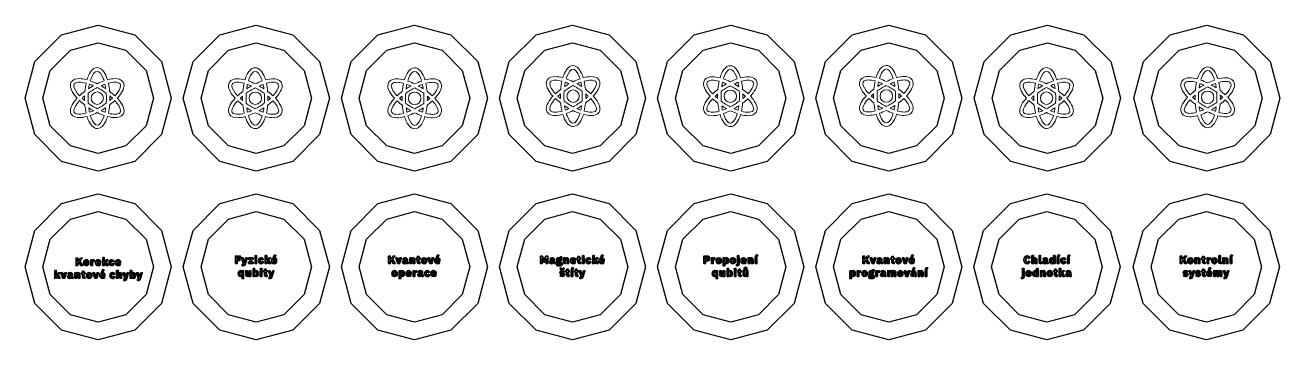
# Model space of a CAD drawing. Header units: inches. Extents: x 130 to 483, y 345 to 434.
import ezdxf

# ---------------------------------------------------------------- set-up
doc = ezdxf.new("R2010")
doc.units = ezdxf.units.IN
doc.header["$MEASUREMENT"] = 0
doc.layers.add('CZECH_Quantum_Tokens_wDL', color=7, linetype='Continuous')
doc.layers.add('Layer 2', color=7, linetype='Continuous')

# ---------------------------------------------------------------- blocks, each defined once
blk = doc.blocks.new('block 2')
at = {"layer": 'CZECH_Quantum_Tokens_wDL', "color": 4, "lineweight": 25, "true_color": 0x00ffff}
blk.add_lwpolyline([(462.04, 381.51), (469.81, 379.43), (475.49, 373.75), (477.57, 365.98), (475.49, 358.22), (469.81, 352.53), (462.04, 350.45), (454.28, 352.53), (448.59, 358.22), (446.51, 365.98), (448.59, 373.75), (454.28, 379.43), (462.04, 381.51)], dxfattribs=at)
blk = doc.blocks.new('block 3')
at = {"layer": 'CZECH_Quantum_Tokens_wDL', "color": 3, "lineweight": 25, "true_color": 0x00ff00}
blk.add_lwpolyline([(462.04, 386.51), (472.31, 383.76), (479.82, 376.25), (482.57, 365.98), (479.82, 355.72), (472.31, 348.2), (462.04, 345.45), (451.78, 348.2), (444.26, 355.72), (441.51, 365.98), (444.26, 376.25), (451.78, 383.76), (462.04, 386.51)], dxfattribs=at)
blk = doc.blocks.new('block 4')
at = {"layer": 'CZECH_Quantum_Tokens_wDL', "color": 4, "lineweight": 25, "true_color": 0x00ffff}
blk.add_lwpolyline([(417.279802, 381.511249), (425.044441, 379.430565), (430.728396, 373.746257), (432.80908, 365.981619), (430.728396, 358.217333), (425.044441, 352.533024), (417.279802, 350.452694), (409.515164, 352.533024), (403.831208, 358.217333), (401.750525, 365.981619), (403.831208, 373.746257), (409.515164, 379.430565), (417.279802, 381.511249)], dxfattribs=at)
blk = doc.blocks.new('block 5')
at = {"layer": 'CZECH_Quantum_Tokens_wDL', "color": 3, "lineweight": 25, "true_color": 0x00ff00}
blk.add_lwpolyline([(417.28, 386.51), (427.54, 383.76), (435.06, 376.25), (437.81, 365.98), (435.06, 355.72), (427.54, 348.2), (417.28, 345.45), (407.02, 348.2), (399.5, 355.72), (396.75, 365.98), (399.5, 376.25), (407.02, 383.76), (417.28, 386.51)], dxfattribs=at)
blk = doc.blocks.new('block 6')
at = {"layer": 'CZECH_Quantum_Tokens_wDL', "color": 4, "lineweight": 25, "true_color": 0x00ffff}
blk.add_lwpolyline([(372.87, 381.51), (380.64, 379.43), (386.32, 373.75), (388.4, 365.98), (386.32, 358.22), (380.64, 352.53), (372.87, 350.45), (365.11, 352.53), (359.42, 358.22), (357.34, 365.98), (359.42, 373.75), (365.11, 379.43), (372.87, 381.51)], dxfattribs=at)
blk = doc.blocks.new('block 7')
at = {"layer": 'CZECH_Quantum_Tokens_wDL', "color": 3, "lineweight": 25, "true_color": 0x00ff00}
blk.add_lwpolyline([(372.87, 386.51), (383.14, 383.76), (390.65, 376.25), (393.4, 365.98), (390.65, 355.72), (383.14, 348.2), (372.87, 345.45), (362.61, 348.2), (355.09, 355.72), (352.34, 365.98), (355.09, 376.25), (362.61, 383.76), (372.87, 386.51)], dxfattribs=at)
blk = doc.blocks.new('block 8')
at = {"layer": 'CZECH_Quantum_Tokens_wDL', "color": 4, "lineweight": 25, "true_color": 0x00ffff}
blk.add_lwpolyline([(328.46, 381.51), (336.23, 379.43), (341.91, 373.75), (343.99, 365.98), (341.91, 358.22), (336.23, 352.53), (328.46, 350.45), (320.7, 352.53), (315.01, 358.22), (312.93, 365.98), (315.01, 373.75), (320.7, 379.43), (328.46, 381.51)], dxfattribs=at)
blk = doc.blocks.new('block 9')
at = {"layer": 'CZECH_Quantum_Tokens_wDL', "color": 3, "lineweight": 25, "true_color": 0x00ff00}
blk.add_lwpolyline([(328.463378, 386.511204), (338.7278, 383.760949), (346.241967, 376.246782), (348.992222, 365.98236), (346.241967, 355.717938), (338.7278, 348.203772), (328.463378, 345.453163), (318.198604, 348.203772), (310.68479, 355.717938), (307.934182, 365.98236), (310.68479, 376.246782), (318.198604, 383.760949), (328.463378, 386.511204)], dxfattribs=at)
blk = doc.blocks.new('block 10')
at = {"layer": 'CZECH_Quantum_Tokens_wDL', "color": 4, "lineweight": 25, "true_color": 0x00ffff}
blk.add_lwpolyline([(284.05, 381.51), (291.82, 379.43), (297.5, 373.75), (299.58, 365.98), (297.5, 358.22), (291.82, 352.53), (284.05, 350.45), (276.29, 352.53), (270.61, 358.22), (268.53, 365.98), (270.61, 373.75), (276.29, 379.43), (284.05, 381.51)], dxfattribs=at)
blk = doc.blocks.new('block 11')
at = {"layer": 'CZECH_Quantum_Tokens_wDL', "color": 3, "lineweight": 25, "true_color": 0x00ff00}
blk.add_lwpolyline([(284.05, 386.51), (294.32, 383.76), (301.83, 376.25), (304.58, 365.98), (301.83, 355.72), (294.32, 348.2), (284.05, 345.45), (273.79, 348.2), (266.28, 355.72), (263.53, 365.98), (266.28, 376.25), (273.79, 383.76), (284.05, 386.51)], dxfattribs=at)
blk = doc.blocks.new('block 12')
at = {"layer": 'CZECH_Quantum_Tokens_wDL', "color": 4, "lineweight": 25, "true_color": 0x00ffff}
blk.add_lwpolyline([(239.65, 381.51), (247.41, 379.43), (253.09, 373.75), (255.18, 365.98), (253.09, 358.22), (247.41, 352.53), (239.65, 350.45), (231.88, 352.53), (226.2, 358.22), (224.12, 365.98), (226.2, 373.75), (231.88, 379.43), (239.65, 381.51)], dxfattribs=at)
blk = doc.blocks.new('block 13')
at = {"layer": 'CZECH_Quantum_Tokens_wDL', "color": 3, "lineweight": 25, "true_color": 0x00ff00}
blk.add_lwpolyline([(239.65, 386.51), (249.91, 383.76), (257.42, 376.25), (260.18, 365.98), (257.42, 355.72), (249.91, 348.2), (239.65, 345.45), (229.38, 348.2), (221.87, 355.72), (219.12, 365.98), (221.87, 376.25), (229.38, 383.76), (239.65, 386.51)], dxfattribs=at)
blk = doc.blocks.new('block 14')
at = {"layer": 'CZECH_Quantum_Tokens_wDL', "color": 4, "lineweight": 25, "true_color": 0x00ffff}
blk.add_lwpolyline([(150.83, 381.51), (158.59, 379.43), (164.28, 373.75), (166.36, 365.98), (164.28, 358.22), (158.59, 352.53), (150.83, 350.45), (143.07, 352.53), (137.38, 358.22), (135.3, 365.98), (137.38, 373.75), (143.07, 379.43), (150.83, 381.51)], dxfattribs=at)
blk = doc.blocks.new('block 15')
at = {"layer": 'CZECH_Quantum_Tokens_wDL', "color": 3, "lineweight": 25, "true_color": 0x00ff00}
blk.add_lwpolyline([(150.83, 386.51), (161.09, 383.76), (168.61, 376.25), (171.36, 365.98), (168.61, 355.72), (161.09, 348.2), (150.83, 345.45), (140.57, 348.2), (133.05, 355.72), (130.3, 365.98), (133.05, 376.25), (140.57, 383.76), (150.83, 386.51)], dxfattribs=at)
blk = doc.blocks.new('block 16')
at = {"layer": 'CZECH_Quantum_Tokens_wDL', "color": 4, "lineweight": 25, "true_color": 0x00ffff}
blk.add_lwpolyline([(328.46, 428.96), (336.23, 426.88), (341.91, 421.19), (343.99, 413.43), (341.91, 405.66), (336.23, 399.98), (328.46, 397.9), (320.7, 399.98), (315.02, 405.66), (312.93, 413.43), (315.02, 421.19), (320.7, 426.88), (328.46, 428.96)], dxfattribs=at)
blk = doc.blocks.new('block 17')
at = {"layer": 'CZECH_Quantum_Tokens_wDL', "color": 3, "lineweight": 25, "true_color": 0x00ff00}
blk.add_lwpolyline([(328.46, 433.96), (338.73, 431.21), (346.24, 423.69), (348.99, 413.43), (346.24, 403.17), (338.73, 395.65), (328.46, 392.9), (318.2, 395.65), (310.69, 403.17), (307.93, 413.43), (310.69, 423.69), (318.2, 431.21), (328.46, 433.96)], dxfattribs=at)
blk = doc.blocks.new('block 18')
at = {"layer": 'CZECH_Quantum_Tokens_wDL', "color": 4, "lineweight": 25, "true_color": 0x00ffff}
blk.add_lwpolyline([(284.06, 428.96), (291.82, 426.88), (297.5, 421.19), (299.58, 413.43), (297.5, 405.67), (291.82, 399.98), (284.06, 397.9), (276.29, 399.98), (270.61, 405.67), (268.53, 413.43), (270.61, 421.19), (276.29, 426.88), (284.06, 428.96)], dxfattribs=at)
blk = doc.blocks.new('block 19')
at = {"layer": 'CZECH_Quantum_Tokens_wDL', "color": 3, "lineweight": 25, "true_color": 0x00ff00}
blk.add_lwpolyline([(284.06, 433.96), (294.32, 431.21), (301.83, 423.69), (304.58, 413.43), (301.83, 403.17), (294.32, 395.65), (284.06, 392.9), (273.79, 395.65), (266.28, 403.17), (263.53, 413.43), (266.28, 423.69), (273.79, 431.21), (284.06, 433.96)], dxfattribs=at)
blk = doc.blocks.new('block 20')
at = {"layer": 'CZECH_Quantum_Tokens_wDL', "color": 4, "lineweight": 25, "true_color": 0x00ffff}
blk.add_lwpolyline([(239.65, 428.96), (247.41, 426.88), (253.09, 421.19), (255.18, 413.43), (253.09, 405.66), (247.41, 399.98), (239.65, 397.9), (231.88, 399.98), (226.2, 405.66), (224.12, 413.43), (226.2, 421.19), (231.88, 426.88), (239.65, 428.96)], dxfattribs=at)
blk = doc.blocks.new('block 21')
at = {"layer": 'CZECH_Quantum_Tokens_wDL', "color": 3, "lineweight": 25, "true_color": 0x00ff00}
blk.add_lwpolyline([(239.65, 433.96), (249.91, 431.21), (257.42, 423.69), (260.18, 413.43), (257.42, 403.17), (249.91, 395.65), (239.65, 392.9), (229.38, 395.65), (221.87, 403.17), (219.12, 413.43), (221.87, 423.69), (229.38, 431.21), (239.65, 433.96)], dxfattribs=at)
blk = doc.blocks.new('block 22')
at = {"layer": 'CZECH_Quantum_Tokens_wDL', "color": 4, "lineweight": 25, "true_color": 0x00ffff}
blk.add_lwpolyline([(195.24, 428.96), (203, 426.88), (208.69, 421.19), (210.77, 413.43), (208.69, 405.66), (203, 399.98), (195.24, 397.9), (187.47, 399.98), (181.79, 405.66), (179.71, 413.43), (181.79, 421.19), (187.47, 426.88), (195.24, 428.96)], dxfattribs=at)
blk = doc.blocks.new('block 23')
at = {"layer": 'CZECH_Quantum_Tokens_wDL', "color": 3, "lineweight": 25, "true_color": 0x00ff00}
blk.add_lwpolyline([(195.24, 433.96), (205.5, 431.21), (213.02, 423.69), (215.77, 413.43), (213.02, 403.17), (205.5, 395.65), (195.24, 392.9), (184.97, 395.65), (177.46, 403.17), (174.71, 413.43), (177.46, 423.69), (184.97, 431.21), (195.24, 433.96)], dxfattribs=at)
blk = doc.blocks.new('block 24')
at = {"layer": 'CZECH_Quantum_Tokens_wDL', "color": 4, "lineweight": 25, "true_color": 0x00ffff}
blk.add_lwpolyline([(150.83, 428.96), (158.59, 426.88), (164.28, 421.19), (166.36, 413.43), (164.28, 405.66), (158.59, 399.98), (150.83, 397.9), (143.07, 399.98), (137.38, 405.66), (135.3, 413.43), (137.38, 421.19), (143.07, 426.88), (150.83, 428.96)], dxfattribs=at)
blk = doc.blocks.new('block 25')
at = {"layer": 'CZECH_Quantum_Tokens_wDL', "color": 3, "lineweight": 25, "true_color": 0x00ff00}
blk.add_lwpolyline([(150.83, 433.96), (161.09, 431.21), (168.61, 423.69), (171.36, 413.43), (168.61, 403.17), (161.09, 395.65), (150.83, 392.9), (140.57, 395.65), (133.05, 403.17), (130.3, 413.43), (133.05, 423.69), (140.57, 431.21), (150.83, 433.96)], dxfattribs=at)
blk = doc.blocks.new('block 26')
at = {"layer": 'CZECH_Quantum_Tokens_wDL', "color": 4, "lineweight": 25, "true_color": 0x00ffff}
blk.add_lwpolyline([(372.87, 428.96), (380.64, 426.88), (386.32, 421.19), (388.4, 413.43), (386.32, 405.66), (380.64, 399.98), (372.87, 397.9), (365.11, 399.98), (359.42, 405.66), (357.34, 413.43), (359.42, 421.19), (365.11, 426.88), (372.87, 428.96)], dxfattribs=at)
blk = doc.blocks.new('block 27')
at = {"layer": 'CZECH_Quantum_Tokens_wDL', "color": 3, "lineweight": 25, "true_color": 0x00ff00}
blk.add_lwpolyline([(372.87, 433.96), (383.14, 431.21), (390.65, 423.69), (393.4, 413.43), (390.65, 403.17), (383.14, 395.65), (372.87, 392.9), (362.61, 395.65), (355.09, 403.17), (352.34, 413.43), (355.09, 423.69), (362.61, 431.21), (372.87, 433.96)], dxfattribs=at)
blk = doc.blocks.new('block 28')
at = {"layer": 'CZECH_Quantum_Tokens_wDL', "color": 4, "lineweight": 25, "true_color": 0x00ffff}
blk.add_lwpolyline([(417.41, 428.96), (425.17, 426.88), (430.86, 421.19), (432.94, 413.43), (430.86, 405.66), (425.17, 399.98), (417.41, 397.9), (409.64, 399.98), (403.96, 405.66), (401.88, 413.43), (403.96, 421.19), (409.64, 426.88), (417.41, 428.96)], dxfattribs=at)
blk = doc.blocks.new('block 29')
at = {"layer": 'CZECH_Quantum_Tokens_wDL', "color": 3, "lineweight": 25, "true_color": 0x00ff00}
blk.add_lwpolyline([(417.41, 433.96), (427.67, 431.21), (435.19, 423.69), (437.94, 413.43), (435.19, 403.17), (427.67, 395.65), (417.41, 392.9), (407.14, 395.65), (399.63, 403.17), (396.88, 413.43), (399.63, 423.69), (407.14, 431.21), (417.41, 433.96)], dxfattribs=at)
blk = doc.blocks.new('block 30')
at = {"layer": 'CZECH_Quantum_Tokens_wDL', "color": 4, "lineweight": 25, "true_color": 0x00ffff}
blk.add_lwpolyline([(462.17, 428.96), (469.93, 426.88), (475.62, 421.19), (477.7, 413.43), (475.62, 405.66), (469.93, 399.98), (462.17, 397.9), (454.41, 399.98), (448.72, 405.66), (446.64, 413.43), (448.72, 421.19), (454.41, 426.88), (462.17, 428.96)], dxfattribs=at)
blk = doc.blocks.new('block 31')
at = {"layer": 'CZECH_Quantum_Tokens_wDL', "color": 3, "lineweight": 25, "true_color": 0x00ff00}
blk.add_lwpolyline([(462.17, 433.96), (472.43, 431.21), (479.95, 423.69), (482.7, 413.43), (479.95, 403.17), (472.43, 395.65), (462.17, 392.9), (451.91, 395.65), (444.39, 403.17), (441.64, 413.43), (444.39, 423.69), (451.91, 431.21), (462.17, 433.96)], dxfattribs=at)
blk = doc.blocks.new('block 32')
at = {"layer": 'CZECH_Quantum_Tokens_wDL', "color": 7, "lineweight": 35, "true_color": 0xffffff}
for points in [[(145.37, 367.29), (145.1, 366.96), (145.1, 366.37), (144.64, 366.37), (144.64, 368.47), (145.1, 368.47), (145.1, 367.47), (145.12, 367.47), (145.41, 367.88), (145.89, 368.47), (146.4, 368.47), (145.7, 367.61), (146.47, 366.37), (145.93, 366.37), (145.37, 367.29)], [(152.11, 368.6), (152.55, 368.6), (152.55, 367.28), (152.57, 367.28), (152.76, 367.58), (153.08, 367.95), (153.57, 367.95), (153.05, 367.35), (153.63, 366.37), (153.1, 366.37), (152.75, 367.04), (152.55, 366.82), (152.55, 366.37), (152.11, 366.37), (152.11, 368.6)], [(138.62, 365), (139.07, 365), (139.07, 363.68), (139.08, 363.68), (139.28, 363.98), (139.59, 364.35), (140.09, 364.35), (139.56, 363.75), (140.15, 362.77), (139.62, 362.77), (139.26, 363.44), (139.07, 363.22), (139.07, 362.77), (138.62, 362.77), (138.62, 365)], [(140.88, 362.77), (140.36, 364.35), (140.8, 364.35), (140.99, 363.71), (141.14, 363.14), (141.17, 363.14), (141.31, 363.71), (141.5, 364.35), (141.92, 364.35), (141.41, 362.77), (140.88, 362.77)], [(149.89, 362.77), (149.37, 364.35), (149.81, 364.35), (150.01, 363.71), (150.15, 363.14), (150.18, 363.14), (150.33, 363.71), (150.51, 364.35), (150.94, 364.35), (150.42, 362.77), (149.89, 362.77)], [(152.07, 364.51), (151.81, 364.64), (152.1, 365.23), (152.47, 365.04), (152.07, 364.51)]]:
    blk.add_lwpolyline(points, dxfattribs=at)
for points, knots in [([(146.76, 367.16), (146.76, 367.67), (147.03, 367.99), (147.5, 367.99), (147.96, 367.99), (148.23, 367.67), (148.23, 367.16), (148.23, 366.66), (147.96, 366.34), (147.5, 366.34), (147.03, 366.34), (146.76, 366.66), (146.76, 367.16)], [0, 0, 0, 0, 1, 1, 1, 2, 2, 2, 3, 3, 3, 4, 4, 4, 4]), ([(147.77, 367), (147.77, 367), (147.77, 367.32), (147.77, 367.32), (147.77, 367.52), (147.67, 367.64), (147.5, 367.64), (147.32, 367.64), (147.22, 367.52), (147.22, 367.32), (147.22, 367.32), (147.22, 367), (147.22, 367), (147.22, 366.8), (147.32, 366.69), (147.5, 366.69), (147.67, 366.69), (147.77, 366.8), (147.77, 367)], [0, 0, 0, 0, 1, 1, 1, 2, 2, 2, 3, 3, 3, 4, 4, 4, 5, 5, 5, 6, 6, 6, 6]), ([(148.77, 366.37), (148.77, 366.37), (148.77, 367.95), (148.77, 367.95), (148.77, 367.95), (149.22, 367.95), (149.22, 367.95), (149.22, 367.95), (149.22, 367.61), (149.22, 367.61), (149.22, 367.61), (149.23, 367.61), (149.23, 367.61), (149.27, 367.78), (149.39, 367.95), (149.64, 367.95), (149.64, 367.95), (149.71, 367.95), (149.71, 367.95), (149.71, 367.95), (149.71, 367.54), (149.71, 367.54), (149.71, 367.54), (149.6, 367.54), (149.6, 367.54), (149.34, 367.54), (149.22, 367.48), (149.22, 367.3), (149.22, 367.3), (149.22, 366.37), (149.22, 366.37), (149.22, 366.37), (148.77, 366.37), (148.77, 366.37)], [0, 0, 0, 0, 1, 1, 1, 2, 2, 2, 3, 3, 3, 4, 4, 4, 5, 5, 5, 6, 6, 6, 7, 7, 7, 8, 8, 8, 9, 9, 9, 10, 10, 10, 11, 11, 11, 11]), ([(150.1, 367.16), (150.1, 367.66), (150.36, 367.99), (150.83, 367.99), (151.36, 367.99), (151.57, 367.61), (151.57, 367.18), (151.57, 367.18), (151.57, 367.05), (151.57, 367.05), (151.57, 367.05), (150.56, 367.05), (150.56, 367.05), (150.56, 367.05), (150.56, 367.03), (150.56, 367.03), (150.56, 366.82), (150.67, 366.69), (150.9, 366.69), (151.09, 366.69), (151.19, 366.77), (151.29, 366.88), (151.29, 366.88), (151.51, 366.6), (151.51, 366.6), (151.37, 366.44), (151.14, 366.34), (150.85, 366.34), (150.37, 366.34), (150.1, 366.66), (150.1, 367.16)], [0, 0, 0, 0, 1, 1, 1, 2, 2, 2, 3, 3, 3, 4, 4, 4, 5, 5, 5, 6, 6, 6, 7, 7, 7, 8, 8, 8, 9, 9, 9, 10, 10, 10, 10]), ([(150.56, 367.33), (150.56, 367.33), (150.56, 367.31), (150.56, 367.31), (150.56, 367.31), (151.11, 367.31), (151.11, 367.31), (151.11, 367.31), (151.11, 367.34), (151.11, 367.34), (151.11, 367.53), (151.02, 367.66), (150.84, 367.66), (150.67, 367.66), (150.56, 367.53), (150.56, 367.33)], [0, 0, 0, 0, 1, 1, 1, 2, 2, 2, 3, 3, 3, 4, 4, 4, 5, 5, 5, 5]), ([(153.88, 367.16), (153.88, 367.67), (154.14, 367.99), (154.62, 367.99), (154.94, 367.99), (155.16, 367.83), (155.25, 367.58), (155.25, 367.58), (154.89, 367.42), (154.89, 367.42), (154.86, 367.54), (154.77, 367.64), (154.62, 367.64), (154.44, 367.64), (154.34, 367.51), (154.34, 367.31), (154.34, 367.31), (154.34, 367.01), (154.34, 367.01), (154.34, 366.81), (154.44, 366.69), (154.62, 366.69), (154.79, 366.69), (154.87, 366.8), (154.91, 366.92), (154.91, 366.92), (155.26, 366.77), (155.26, 366.77), (155.15, 366.47), (154.93, 366.34), (154.62, 366.34), (154.14, 366.34), (153.88, 366.66), (153.88, 367.16)], [0, 0, 0, 0, 1, 1, 1, 2, 2, 2, 3, 3, 3, 4, 4, 4, 5, 5, 5, 6, 6, 6, 7, 7, 7, 8, 8, 8, 9, 9, 9, 10, 10, 10, 11, 11, 11, 11]), ([(155.64, 367.16), (155.64, 367.66), (155.91, 367.99), (156.38, 367.99), (156.9, 367.99), (157.12, 367.61), (157.12, 367.18), (157.12, 367.18), (157.12, 367.05), (157.12, 367.05), (157.12, 367.05), (156.1, 367.05), (156.1, 367.05), (156.1, 367.05), (156.1, 367.03), (156.1, 367.03), (156.1, 366.82), (156.21, 366.69), (156.45, 366.69), (156.64, 366.69), (156.74, 366.77), (156.84, 366.88), (156.84, 366.88), (157.06, 366.6), (157.06, 366.6), (156.92, 366.44), (156.69, 366.34), (156.4, 366.34), (155.92, 366.34), (155.64, 366.66), (155.64, 367.16)], [0, 0, 0, 0, 1, 1, 1, 2, 2, 2, 3, 3, 3, 4, 4, 4, 5, 5, 5, 6, 6, 6, 7, 7, 7, 8, 8, 8, 9, 9, 9, 10, 10, 10, 10]), ([(156.1, 367.33), (156.1, 367.33), (156.1, 367.31), (156.1, 367.31), (156.1, 367.31), (156.66, 367.31), (156.66, 367.31), (156.66, 367.31), (156.66, 367.34), (156.66, 367.34), (156.66, 367.53), (156.57, 367.66), (156.39, 367.66), (156.21, 367.66), (156.1, 367.53), (156.1, 367.33)], [0, 0, 0, 0, 1, 1, 1, 2, 2, 2, 3, 3, 3, 4, 4, 4, 5, 5, 5, 5]), ([(143.52, 362.77), (143.36, 362.77), (143.25, 362.88), (143.22, 363.05), (143.22, 363.05), (143.2, 363.05), (143.2, 363.05), (143.15, 362.85), (142.98, 362.74), (142.74, 362.74), (142.42, 362.74), (142.25, 362.92), (142.25, 363.2), (142.25, 363.53), (142.51, 363.69), (142.92, 363.69), (142.92, 363.69), (143.17, 363.69), (143.17, 363.69), (143.17, 363.69), (143.17, 363.79), (143.17, 363.79), (143.17, 363.94), (143.1, 364.04), (142.91, 364.04), (142.73, 364.04), (142.64, 363.95), (142.57, 363.85), (142.57, 363.85), (142.31, 364.09), (142.31, 364.09), (142.43, 364.27), (142.61, 364.39), (142.94, 364.39), (143.39, 364.39), (143.62, 364.18), (143.62, 363.81), (143.62, 363.81), (143.62, 363.12), (143.62, 363.12), (143.62, 363.12), (143.77, 363.12), (143.77, 363.12), (143.77, 363.12), (143.77, 362.77), (143.77, 362.77), (143.77, 362.77), (143.52, 362.77), (143.52, 362.77)], [0, 0, 0, 0, 1, 1, 1, 2, 2, 2, 3, 3, 3, 4, 4, 4, 5, 5, 5, 6, 6, 6, 7, 7, 7, 8, 8, 8, 9, 9, 9, 10, 10, 10, 11, 11, 11, 12, 12, 12, 13, 13, 13, 14, 14, 14, 15, 15, 15, 16, 16, 16, 16]), ([(143.17, 363.25), (143.17, 363.25), (143.17, 363.44), (143.17, 363.44), (143.17, 363.44), (142.96, 363.44), (142.96, 363.44), (142.79, 363.44), (142.7, 363.38), (142.7, 363.26), (142.7, 363.26), (142.7, 363.21), (142.7, 363.21), (142.7, 363.1), (142.77, 363.05), (142.9, 363.05), (143.05, 363.05), (143.17, 363.11), (143.17, 363.25)], [0, 0, 0, 0, 1, 1, 1, 2, 2, 2, 3, 3, 3, 4, 4, 4, 5, 5, 5, 6, 6, 6, 6]), ([(144.28, 362.77), (144.28, 362.77), (144.28, 364.35), (144.28, 364.35), (144.28, 364.35), (144.73, 364.35), (144.73, 364.35), (144.73, 364.35), (144.73, 364.08), (144.73, 364.08), (144.73, 364.08), (144.75, 364.08), (144.75, 364.08), (144.8, 364.25), (144.94, 364.39), (145.19, 364.39), (145.51, 364.39), (145.68, 364.16), (145.68, 363.76), (145.68, 363.76), (145.68, 362.77), (145.68, 362.77), (145.68, 362.77), (145.23, 362.77), (145.23, 362.77), (145.23, 362.77), (145.23, 363.73), (145.23, 363.73), (145.23, 363.93), (145.18, 364.03), (145.02, 364.03), (144.87, 364.03), (144.73, 363.95), (144.73, 363.8), (144.73, 363.8), (144.73, 362.77), (144.73, 362.77), (144.73, 362.77), (144.28, 362.77), (144.28, 362.77)], [0, 0, 0, 0, 1, 1, 1, 2, 2, 2, 3, 3, 3, 4, 4, 4, 5, 5, 5, 6, 6, 6, 7, 7, 7, 8, 8, 8, 9, 9, 9, 10, 10, 10, 11, 11, 11, 12, 12, 12, 13, 13, 13, 13]), ([(146.85, 362.77), (146.54, 362.77), (146.38, 362.93), (146.38, 363.23), (146.38, 363.23), (146.38, 364.01), (146.38, 364.01), (146.38, 364.01), (146.16, 364.01), (146.16, 364.01), (146.16, 364.01), (146.16, 364.35), (146.16, 364.35), (146.16, 364.35), (146.27, 364.35), (146.27, 364.35), (146.39, 364.35), (146.43, 364.41), (146.43, 364.52), (146.43, 364.52), (146.43, 364.78), (146.43, 364.78), (146.43, 364.78), (146.83, 364.78), (146.83, 364.78), (146.83, 364.78), (146.83, 364.35), (146.83, 364.35), (146.83, 364.35), (147.14, 364.35), (147.14, 364.35), (147.14, 364.35), (147.14, 364.01), (147.14, 364.01), (147.14, 364.01), (146.83, 364.01), (146.83, 364.01), (146.83, 364.01), (146.83, 363.12), (146.83, 363.12), (146.83, 363.12), (147.11, 363.12), (147.11, 363.12), (147.11, 363.12), (147.11, 362.77), (147.11, 362.77), (147.11, 362.77), (146.85, 362.77), (146.85, 362.77)], [0, 0, 0, 0, 1, 1, 1, 2, 2, 2, 3, 3, 3, 4, 4, 4, 5, 5, 5, 6, 6, 6, 7, 7, 7, 8, 8, 8, 9, 9, 9, 10, 10, 10, 11, 11, 11, 12, 12, 12, 13, 13, 13, 14, 14, 14, 15, 15, 15, 16, 16, 16, 16]), ([(147.56, 363.56), (147.56, 364.07), (147.84, 364.39), (148.3, 364.39), (148.76, 364.39), (149.04, 364.07), (149.04, 363.56), (149.04, 363.06), (148.76, 362.74), (148.3, 362.74), (147.84, 362.74), (147.56, 363.06), (147.56, 363.56)], [0, 0, 0, 0, 1, 1, 1, 2, 2, 2, 3, 3, 3, 4, 4, 4, 4]), ([(148.58, 363.4), (148.58, 363.4), (148.58, 363.72), (148.58, 363.72), (148.58, 363.92), (148.47, 364.04), (148.3, 364.04), (148.13, 364.04), (148.02, 363.92), (148.02, 363.72), (148.02, 363.72), (148.02, 363.4), (148.02, 363.4), (148.02, 363.2), (148.13, 363.09), (148.3, 363.09), (148.47, 363.09), (148.58, 363.2), (148.58, 363.4)], [0, 0, 0, 0, 1, 1, 1, 2, 2, 2, 3, 3, 3, 4, 4, 4, 5, 5, 5, 6, 6, 6, 6]), ([(151.27, 363.56), (151.27, 364.06), (151.53, 364.39), (152.01, 364.39), (152.53, 364.39), (152.74, 364.01), (152.74, 363.58), (152.74, 363.58), (152.74, 363.45), (152.74, 363.45), (152.74, 363.45), (151.73, 363.45), (151.73, 363.45), (151.73, 363.45), (151.73, 363.43), (151.73, 363.43), (151.73, 363.22), (151.84, 363.09), (152.08, 363.09), (152.26, 363.09), (152.37, 363.17), (152.46, 363.28), (152.46, 363.28), (152.69, 363), (152.69, 363), (152.55, 362.84), (152.31, 362.74), (152.03, 362.74), (151.54, 362.74), (151.27, 363.06), (151.27, 363.56)], [0, 0, 0, 0, 1, 1, 1, 2, 2, 2, 3, 3, 3, 4, 4, 4, 5, 5, 5, 6, 6, 6, 7, 7, 7, 8, 8, 8, 9, 9, 9, 10, 10, 10, 10]), ([(151.73, 363.74), (151.73, 363.74), (151.73, 363.71), (151.73, 363.71), (151.73, 363.71), (152.28, 363.71), (152.28, 363.71), (152.28, 363.71), (152.28, 363.74), (152.28, 363.74), (152.28, 363.93), (152.19, 364.06), (152.02, 364.06), (151.84, 364.06), (151.73, 363.93), (151.73, 363.74)], [0, 0, 0, 0, 1, 1, 1, 2, 2, 2, 3, 3, 3, 4, 4, 4, 5, 5, 5, 5]), ([(154.11, 363.56), (154.11, 364.07), (154.37, 364.39), (154.85, 364.39), (155.17, 364.39), (155.39, 364.23), (155.48, 363.98), (155.48, 363.98), (155.12, 363.82), (155.12, 363.82), (155.09, 363.94), (155, 364.04), (154.85, 364.04), (154.67, 364.04), (154.58, 363.91), (154.58, 363.71), (154.58, 363.71), (154.58, 363.41), (154.58, 363.41), (154.58, 363.21), (154.67, 363.09), (154.85, 363.09), (155.03, 363.09), (155.1, 363.2), (155.14, 363.32), (155.14, 363.32), (155.49, 363.17), (155.49, 363.17), (155.38, 362.87), (155.16, 362.74), (154.85, 362.74), (154.37, 362.74), (154.11, 363.06), (154.11, 363.56)], [0, 0, 0, 0, 1, 1, 1, 2, 2, 2, 3, 3, 3, 4, 4, 4, 5, 5, 5, 6, 6, 6, 7, 7, 7, 8, 8, 8, 9, 9, 9, 10, 10, 10, 11, 11, 11, 11]), ([(155.99, 365), (155.99, 365), (156.43, 365), (156.43, 365), (156.43, 365), (156.43, 364.08), (156.43, 364.08), (156.43, 364.08), (156.45, 364.08), (156.45, 364.08), (156.51, 364.25), (156.64, 364.39), (156.89, 364.39), (157.21, 364.39), (157.38, 364.16), (157.38, 363.76), (157.38, 363.76), (157.38, 362.77), (157.38, 362.77), (157.38, 362.77), (156.94, 362.77), (156.94, 362.77), (156.94, 362.77), (156.94, 363.73), (156.94, 363.73), (156.94, 363.93), (156.88, 364.03), (156.72, 364.03), (156.57, 364.03), (156.43, 363.95), (156.43, 363.8), (156.43, 363.8), (156.43, 362.77), (156.43, 362.77), (156.43, 362.77), (155.99, 362.77), (155.99, 362.77), (155.99, 362.77), (155.99, 365), (155.99, 365)], [0, 0, 0, 0, 1, 1, 1, 2, 2, 2, 3, 3, 3, 4, 4, 4, 5, 5, 5, 6, 6, 6, 7, 7, 7, 8, 8, 8, 9, 9, 9, 10, 10, 10, 11, 11, 11, 12, 12, 12, 13, 13, 13, 13]), ([(158.94, 364.35), (158.94, 364.35), (159.36, 364.35), (159.36, 364.35), (159.36, 364.35), (158.75, 362.53), (158.75, 362.53), (158.67, 362.29), (158.54, 362.17), (158.27, 362.17), (158.27, 362.17), (157.99, 362.17), (157.99, 362.17), (157.99, 362.17), (157.99, 362.52), (157.99, 362.52), (157.99, 362.52), (158.29, 362.52), (158.29, 362.52), (158.29, 362.52), (158.34, 362.69), (158.34, 362.69), (158.34, 362.69), (157.79, 364.35), (157.79, 364.35), (157.79, 364.35), (158.23, 364.35), (158.23, 364.35), (158.23, 364.35), (158.46, 363.62), (158.46, 363.62), (158.46, 363.62), (158.57, 363.16), (158.57, 363.16), (158.57, 363.16), (158.59, 363.16), (158.59, 363.16), (158.59, 363.16), (158.71, 363.62), (158.71, 363.62), (158.71, 363.62), (158.94, 364.35), (158.94, 364.35)], [0, 0, 0, 0, 1, 1, 1, 2, 2, 2, 3, 3, 3, 4, 4, 4, 5, 5, 5, 6, 6, 6, 7, 7, 7, 8, 8, 8, 9, 9, 9, 10, 10, 10, 11, 11, 11, 12, 12, 12, 13, 13, 13, 14, 14, 14, 14]), ([(159.8, 365), (159.8, 365), (160.25, 365), (160.25, 365), (160.25, 365), (160.25, 364.09), (160.25, 364.09), (160.25, 364.09), (160.26, 364.09), (160.26, 364.09), (160.31, 364.26), (160.48, 364.39), (160.69, 364.39), (161.09, 364.39), (161.29, 364.1), (161.29, 363.56), (161.29, 363.03), (161.09, 362.74), (160.69, 362.74), (160.48, 362.74), (160.31, 362.87), (160.26, 363.04), (160.26, 363.04), (160.25, 363.04), (160.25, 363.04), (160.25, 363.04), (160.25, 362.77), (160.25, 362.77), (160.25, 362.77), (159.8, 362.77), (159.8, 362.77), (159.8, 362.77), (159.8, 365), (159.8, 365)], [0, 0, 0, 0, 1, 1, 1, 2, 2, 2, 3, 3, 3, 4, 4, 4, 5, 5, 5, 6, 6, 6, 7, 7, 7, 8, 8, 8, 9, 9, 9, 10, 10, 10, 11, 11, 11, 11]), ([(160.83, 363.43), (160.83, 363.43), (160.83, 363.7), (160.83, 363.7), (160.83, 363.9), (160.71, 364.03), (160.54, 364.03), (160.37, 364.03), (160.25, 363.94), (160.25, 363.8), (160.25, 363.8), (160.25, 363.33), (160.25, 363.33), (160.25, 363.19), (160.37, 363.1), (160.54, 363.1), (160.71, 363.1), (160.83, 363.23), (160.83, 363.43)], [0, 0, 0, 0, 1, 1, 1, 2, 2, 2, 3, 3, 3, 4, 4, 4, 5, 5, 5, 6, 6, 6, 6]), ([(162.79, 364.35), (162.79, 364.35), (163.2, 364.35), (163.2, 364.35), (163.2, 364.35), (162.59, 362.53), (162.59, 362.53), (162.51, 362.29), (162.38, 362.17), (162.11, 362.17), (162.11, 362.17), (161.83, 362.17), (161.83, 362.17), (161.83, 362.17), (161.83, 362.52), (161.83, 362.52), (161.83, 362.52), (162.13, 362.52), (162.13, 362.52), (162.13, 362.52), (162.19, 362.69), (162.19, 362.69), (162.19, 362.69), (161.63, 364.35), (161.63, 364.35), (161.63, 364.35), (162.07, 364.35), (162.07, 364.35), (162.07, 364.35), (162.31, 363.62), (162.31, 363.62), (162.31, 363.62), (162.42, 363.16), (162.42, 363.16), (162.42, 363.16), (162.44, 363.16), (162.44, 363.16), (162.44, 363.16), (162.56, 363.62), (162.56, 363.62), (162.56, 363.62), (162.79, 364.35), (162.79, 364.35)], [0, 0, 0, 0, 1, 1, 1, 2, 2, 2, 3, 3, 3, 4, 4, 4, 5, 5, 5, 6, 6, 6, 7, 7, 7, 8, 8, 8, 9, 9, 9, 10, 10, 10, 11, 11, 11, 12, 12, 12, 13, 13, 13, 14, 14, 14, 14])]:
    blk.add_open_spline(points, degree=3, knots=knots, dxfattribs=at)
blk = doc.blocks.new('block 33')
at = {"layer": 'CZECH_Quantum_Tokens_wDL', "color": 7, "lineweight": 5, "true_color": 0xffffff}
for points, knots in [([(143.13, 416.19), (143.3, 415.6), (143.65, 414.96), (144.17, 414.29), (144.39, 414), (144.64, 413.71), (144.91, 413.42), (144.64, 413.13), (144.39, 412.84), (144.17, 412.55), (143.65, 411.87), (143.3, 411.23), (143.13, 410.65), (143, 410.18), (142.91, 409.5), (143.27, 408.91), (143.77, 408.11), (144.78, 407.94), (145.54, 407.94), (146.18, 407.94), (146.91, 408.05), (147.69, 408.27), (147.77, 408.01), (147.85, 407.77), (147.94, 407.53), (148.25, 406.74), (148.61, 406.1), (149.01, 405.65), (149.48, 405.13), (150.02, 404.86), (150.57, 404.86), (150.57, 404.86), (150.57, 404.86), (150.57, 404.86), (151.27, 404.86), (151.8, 405.29), (152.13, 405.66), (152.53, 406.11), (152.89, 406.74), (153.19, 407.54), (153.28, 407.77), (153.36, 408.01), (153.43, 408.26), (154.21, 408.05), (154.94, 407.94), (155.57, 407.94), (155.57, 407.94), (155.57, 407.94), (155.57, 407.94), (156.33, 407.94), (157.34, 408.11), (157.84, 408.91), (158.2, 409.5), (158.12, 410.18), (157.98, 410.65), (157.81, 411.23), (157.46, 411.87), (156.94, 412.55), (156.72, 412.84), (156.47, 413.13), (156.2, 413.42), (156.47, 413.71), (156.72, 414), (156.94, 414.29), (157.46, 414.96), (157.81, 415.6), (157.98, 416.19), (158.12, 416.65), (158.2, 417.34), (157.84, 417.93), (157.34, 418.73), (156.33, 418.9), (155.57, 418.9), (154.93, 418.9), (154.2, 418.78), (153.42, 418.57), (153.34, 418.83), (153.26, 419.07), (153.17, 419.31), (152.86, 420.11), (152.5, 420.74), (152.1, 421.19), (151.63, 421.71), (151.09, 421.99), (150.54, 421.99), (150.54, 421.99), (150.54, 421.99), (150.54, 421.99), (149.84, 421.99), (149.31, 421.55), (148.98, 421.19), (148.58, 420.73), (148.22, 420.1), (147.92, 419.3), (147.83, 419.07), (147.75, 418.83), (147.68, 418.58), (146.9, 418.78), (146.17, 418.9), (145.54, 418.9), (144.78, 418.9), (143.77, 418.73), (143.27, 417.93), (142.91, 417.34), (143, 416.65), (143.13, 416.19)], [0, 0, 0, 0, 1, 1, 1, 2, 2, 2, 3, 3, 3, 4, 4, 4, 5, 5, 5, 6, 6, 6, 7, 7, 7, 8, 8, 8, 9, 9, 9, 10, 10, 10, 11, 11, 11, 12, 12, 12, 13, 13, 13, 14, 14, 14, 15, 15, 15, 16, 16, 16, 17, 17, 17, 18, 18, 18, 19, 19, 19, 20, 20, 20, 21, 21, 21, 22, 22, 22, 23, 23, 23, 24, 24, 24, 25, 25, 25, 26, 26, 26, 27, 27, 27, 28, 28, 28, 29, 29, 29, 30, 30, 30, 31, 31, 31, 32, 32, 32, 33, 33, 33, 34, 34, 34, 35, 35, 35, 35]), ([(152.49, 418.27), (152.42, 418.51), (152.34, 418.73), (152.26, 418.95), (151.77, 420.23), (151.13, 421), (150.54, 421), (149.95, 420.99), (149.32, 420.23), (148.83, 418.94), (148.75, 418.73), (148.68, 418.51), (148.61, 418.28), (149.24, 418.06), (149.89, 417.78), (150.56, 417.46), (151.21, 417.78), (151.86, 418.05), (152.49, 418.27)], [0, 0, 0, 0, 1, 1, 1, 2, 2, 2, 3, 3, 3, 4, 4, 4, 5, 5, 5, 6, 6, 6, 6]), ([(144.94, 414.86), (145.14, 414.61), (145.36, 414.35), (145.6, 414.09), (146.05, 414.51), (146.55, 414.93), (147.08, 415.33), (147.16, 416.14), (147.27, 416.91), (147.43, 417.62), (146.73, 417.81), (146.08, 417.91), (145.54, 417.91), (145.12, 417.91), (144.37, 417.84), (144.1, 417.4), (143.79, 416.9), (144.11, 415.96), (144.94, 414.86)], [0, 0, 0, 0, 1, 1, 1, 2, 2, 2, 3, 3, 3, 4, 4, 4, 5, 5, 5, 6, 6, 6, 6]), ([(147.98, 413.4), (147.98, 412.92), (147.99, 412.45), (148.03, 411.99), (148.4, 411.72), (148.79, 411.46), (149.2, 411.21), (149.64, 410.93), (150.1, 410.68), (150.56, 410.44), (151.01, 410.68), (151.47, 410.93), (151.91, 411.21), (152.32, 411.46), (152.72, 411.73), (153.09, 412), (153.12, 412.46), (153.14, 412.93), (153.14, 413.41), (153.14, 413.89), (153.12, 414.36), (153.09, 414.82), (152.71, 415.09), (152.32, 415.35), (151.91, 415.6), (151.47, 415.88), (151.01, 416.13), (150.56, 416.37), (150.1, 416.13), (149.64, 415.88), (149.2, 415.6), (148.79, 415.35), (148.4, 415.08), (148.02, 414.81), (147.99, 414.35), (147.97, 413.88), (147.98, 413.4)], [0, 0, 0, 0, 1, 1, 1, 2, 2, 2, 3, 3, 3, 4, 4, 4, 5, 5, 5, 6, 6, 6, 7, 7, 7, 8, 8, 8, 9, 9, 9, 10, 10, 10, 11, 11, 11, 12, 12, 12, 12]), ([(148.39, 417.32), (148.38, 417.32), (148.37, 417.33), (148.36, 417.33), (148.28, 416.93), (148.2, 416.51), (148.15, 416.08), (148.32, 416.2), (148.5, 416.31), (148.68, 416.43), (148.95, 416.59), (149.21, 416.74), (149.47, 416.89), (149.1, 417.05), (148.74, 417.2), (148.39, 417.32)], [0, 0, 0, 0, 1, 1, 1, 2, 2, 2, 3, 3, 3, 4, 4, 4, 5, 5, 5, 5]), ([(152.95, 416.09), (152.9, 416.52), (152.82, 416.93), (152.73, 417.32), (152.73, 417.32), (152.73, 417.32), (152.72, 417.32), (152.37, 417.2), (152.01, 417.05), (151.64, 416.89), (151.9, 416.74), (152.17, 416.59), (152.43, 416.43), (152.61, 416.32), (152.78, 416.2), (152.95, 416.09)], [0, 0, 0, 0, 1, 1, 1, 2, 2, 2, 3, 3, 3, 4, 4, 4, 5, 5, 5, 5]), ([(153.67, 417.62), (153.83, 416.91), (153.95, 416.14), (154.02, 415.34), (154.56, 414.93), (155.06, 414.52), (155.51, 414.09), (155.75, 414.35), (155.97, 414.61), (156.17, 414.86), (157, 415.96), (157.32, 416.9), (157.01, 417.4), (156.74, 417.84), (155.99, 417.91), (155.57, 417.91), (155.03, 417.91), (154.38, 417.81), (153.67, 417.62)], [0, 0, 0, 0, 1, 1, 1, 2, 2, 2, 3, 3, 3, 4, 4, 4, 5, 5, 5, 6, 6, 6, 6]), ([(144.94, 411.95), (144.11, 410.85), (143.79, 409.91), (144.1, 409.41), (144.37, 408.97), (145.12, 408.9), (145.54, 408.9), (146.09, 408.9), (146.73, 409), (147.45, 409.19), (147.29, 409.9), (147.17, 410.67), (147.09, 411.47), (146.55, 411.87), (146.05, 412.29), (145.6, 412.72), (145.36, 412.46), (145.14, 412.2), (144.94, 411.95)], [0, 0, 0, 0, 1, 1, 1, 2, 2, 2, 3, 3, 3, 4, 4, 4, 5, 5, 5, 6, 6, 6, 6]), ([(147.01, 412.77), (147.01, 412.98), (147, 413.19), (147, 413.4), (147, 413.61), (147, 413.83), (147.01, 414.04), (146.76, 413.83), (146.52, 413.62), (146.29, 413.4), (146.52, 413.19), (146.76, 412.98), (147.01, 412.77)], [0, 0, 0, 0, 1, 1, 1, 2, 2, 2, 3, 3, 3, 4, 4, 4, 4]), ([(148.82, 413.4), (148.82, 412.44), (149.59, 411.66), (150.56, 411.66), (151.52, 411.66), (152.3, 412.44), (152.3, 413.4), (152.3, 414.37), (151.52, 415.15), (150.56, 415.15), (149.59, 415.15), (148.82, 414.37), (148.82, 413.4)], [0, 0, 0, 0, 1, 1, 1, 2, 2, 2, 3, 3, 3, 4, 4, 4, 4]), ([(153.68, 409.18), (154.39, 408.99), (155.03, 408.89), (155.57, 408.89), (155.57, 408.89), (155.57, 408.89), (155.57, 408.89), (155.99, 408.89), (156.74, 408.96), (157.01, 409.4), (157.32, 409.9), (157, 410.85), (156.17, 411.94), (155.97, 412.19), (155.75, 412.45), (155.51, 412.71), (155.06, 412.29), (154.56, 411.87), (154.03, 411.47), (153.96, 410.66), (153.84, 409.89), (153.68, 409.18)], [0, 0, 0, 0, 1, 1, 1, 2, 2, 2, 3, 3, 3, 4, 4, 4, 5, 5, 5, 6, 6, 6, 7, 7, 7, 7]), ([(154.82, 413.4), (154.59, 413.62), (154.35, 413.83), (154.1, 414.04), (154.11, 413.83), (154.11, 413.62), (154.11, 413.41), (154.11, 413.2), (154.11, 412.99), (154.1, 412.77), (154.35, 412.98), (154.59, 413.19), (154.82, 413.4)], [0, 0, 0, 0, 1, 1, 1, 2, 2, 2, 3, 3, 3, 4, 4, 4, 4]), ([(148.16, 410.72), (148.22, 410.29), (148.29, 409.88), (148.38, 409.49), (148.38, 409.49), (148.39, 409.49), (148.39, 409.49), (148.74, 409.61), (149.1, 409.76), (149.47, 409.92), (149.21, 410.07), (148.95, 410.22), (148.68, 410.38), (148.51, 410.49), (148.33, 410.6), (148.16, 410.72)], [0, 0, 0, 0, 1, 1, 1, 2, 2, 2, 3, 3, 3, 4, 4, 4, 5, 5, 5, 5]), ([(148.62, 408.53), (148.69, 408.3), (148.77, 408.07), (148.85, 407.86), (149.34, 406.58), (149.99, 405.81), (150.57, 405.81), (150.57, 405.81), (150.57, 405.81), (150.57, 405.81), (151.16, 405.81), (151.8, 406.58), (152.28, 407.86), (152.36, 408.07), (152.43, 408.29), (152.5, 408.52), (151.87, 408.74), (151.22, 409.02), (150.55, 409.34), (149.9, 409.02), (149.25, 408.75), (148.62, 408.53)], [0, 0, 0, 0, 1, 1, 1, 2, 2, 2, 3, 3, 3, 4, 4, 4, 5, 5, 5, 6, 6, 6, 7, 7, 7, 7]), ([(152.72, 409.49), (152.73, 409.48), (152.74, 409.48), (152.75, 409.48), (152.83, 409.88), (152.91, 410.3), (152.96, 410.73), (152.79, 410.61), (152.61, 410.5), (152.43, 410.38), (152.17, 410.22), (151.9, 410.07), (151.64, 409.92), (152.01, 409.76), (152.37, 409.61), (152.72, 409.49)], [0, 0, 0, 0, 1, 1, 1, 2, 2, 2, 3, 3, 3, 4, 4, 4, 5, 5, 5, 5])]:
    blk.add_open_spline(points, degree=3, knots=knots, dxfattribs=at)
blk = doc.blocks.new('block 35')
at = {"layer": 'CZECH_Quantum_Tokens_wDL', "color": 7, "lineweight": 5, "true_color": 0xffffff}
for points, knots in [([(187.53, 416.17), (187.7, 415.58), (188.05, 414.94), (188.56, 414.27), (188.78, 413.98), (189.03, 413.69), (189.3, 413.4), (189.03, 413.11), (188.78, 412.82), (188.56, 412.53), (188.05, 411.85), (187.7, 411.21), (187.53, 410.63), (187.39, 410.16), (187.3, 409.48), (187.67, 408.89), (188.16, 408.09), (189.17, 407.92), (189.93, 407.92), (190.57, 407.92), (191.3, 408.03), (192.09, 408.24), (192.16, 407.99), (192.25, 407.75), (192.34, 407.51), (192.64, 406.71), (193, 406.08), (193.41, 405.63), (193.88, 405.11), (194.41, 404.84), (194.96, 404.84), (194.96, 404.84), (194.97, 404.84), (194.97, 404.84), (195.66, 404.84), (196.2, 405.27), (196.52, 405.64), (196.93, 406.09), (197.28, 406.72), (197.58, 407.52), (197.67, 407.75), (197.75, 407.99), (197.83, 408.24), (198.61, 408.03), (199.33, 407.92), (199.96, 407.92), (199.96, 407.92), (199.96, 407.92), (199.96, 407.92), (200.72, 407.92), (201.73, 408.09), (202.23, 408.89), (202.6, 409.48), (202.51, 410.16), (202.37, 410.63), (202.2, 411.21), (201.85, 411.85), (201.33, 412.53), (201.11, 412.82), (200.86, 413.11), (200.59, 413.4), (200.86, 413.69), (201.11, 413.98), (201.33, 414.27), (201.85, 414.94), (202.2, 415.58), (202.37, 416.17), (202.51, 416.63), (202.6, 417.32), (202.23, 417.91), (201.73, 418.71), (200.72, 418.87), (199.96, 418.87), (199.33, 418.87), (198.6, 418.76), (197.81, 418.55), (197.73, 418.81), (197.65, 419.05), (197.56, 419.29), (197.26, 420.08), (196.9, 420.72), (196.49, 421.17), (196.02, 421.69), (195.48, 421.97), (194.93, 421.97), (194.93, 421.97), (194.93, 421.97), (194.93, 421.97), (194.24, 421.97), (193.7, 421.53), (193.38, 421.17), (192.97, 420.71), (192.61, 420.08), (192.31, 419.28), (192.23, 419.05), (192.14, 418.81), (192.07, 418.56), (191.29, 418.76), (190.57, 418.87), (189.93, 418.87), (189.17, 418.87), (188.16, 418.71), (187.67, 417.91), (187.3, 417.32), (187.39, 416.63), (187.53, 416.17)], [0, 0, 0, 0, 1, 1, 1, 2, 2, 2, 3, 3, 3, 4, 4, 4, 5, 5, 5, 6, 6, 6, 7, 7, 7, 8, 8, 8, 9, 9, 9, 10, 10, 10, 11, 11, 11, 12, 12, 12, 13, 13, 13, 14, 14, 14, 15, 15, 15, 16, 16, 16, 17, 17, 17, 18, 18, 18, 19, 19, 19, 20, 20, 20, 21, 21, 21, 22, 22, 22, 23, 23, 23, 24, 24, 24, 25, 25, 25, 26, 26, 26, 27, 27, 27, 28, 28, 28, 29, 29, 29, 30, 30, 30, 31, 31, 31, 32, 32, 32, 33, 33, 33, 34, 34, 34, 35, 35, 35, 35]), ([(196.88, 418.25), (196.81, 418.48), (196.73, 418.71), (196.65, 418.93), (196.16, 420.21), (195.52, 420.98), (194.93, 420.98), (194.35, 420.97), (193.71, 420.21), (193.22, 418.92), (193.14, 418.71), (193.07, 418.49), (193, 418.26), (193.63, 418.04), (194.28, 417.76), (194.95, 417.44), (195.61, 417.76), (196.26, 418.03), (196.88, 418.25)], [0, 0, 0, 0, 1, 1, 1, 2, 2, 2, 3, 3, 3, 4, 4, 4, 5, 5, 5, 6, 6, 6, 6]), ([(189.34, 414.84), (189.53, 414.59), (189.75, 414.33), (189.99, 414.07), (190.44, 414.49), (190.94, 414.91), (191.48, 415.31), (191.55, 416.12), (191.67, 416.89), (191.82, 417.6), (191.12, 417.79), (190.48, 417.89), (189.93, 417.89), (189.51, 417.89), (188.77, 417.82), (188.49, 417.38), (188.19, 416.88), (188.5, 415.94), (189.34, 414.84)], [0, 0, 0, 0, 1, 1, 1, 2, 2, 2, 3, 3, 3, 4, 4, 4, 5, 5, 5, 6, 6, 6, 6]), ([(192.37, 413.38), (192.37, 412.9), (192.39, 412.43), (192.42, 411.97), (192.79, 411.7), (193.18, 411.44), (193.59, 411.19), (194.04, 410.91), (194.49, 410.65), (194.95, 410.42), (195.4, 410.65), (195.86, 410.91), (196.31, 411.19), (196.71, 411.44), (197.11, 411.71), (197.48, 411.98), (197.51, 412.44), (197.53, 412.91), (197.53, 413.39), (197.53, 413.87), (197.51, 414.34), (197.48, 414.8), (197.1, 415.06), (196.71, 415.33), (196.31, 415.58), (195.86, 415.85), (195.4, 416.11), (194.95, 416.35), (194.49, 416.11), (194.04, 415.86), (193.59, 415.58), (193.18, 415.33), (192.79, 415.06), (192.41, 414.79), (192.38, 414.33), (192.37, 413.86), (192.37, 413.38)], [0, 0, 0, 0, 1, 1, 1, 2, 2, 2, 3, 3, 3, 4, 4, 4, 5, 5, 5, 6, 6, 6, 7, 7, 7, 8, 8, 8, 9, 9, 9, 10, 10, 10, 11, 11, 11, 12, 12, 12, 12]), ([(192.78, 417.3), (192.77, 417.3), (192.76, 417.31), (192.76, 417.31), (192.67, 416.91), (192.6, 416.49), (192.54, 416.06), (192.72, 416.18), (192.89, 416.29), (193.08, 416.41), (193.34, 416.57), (193.6, 416.72), (193.86, 416.87), (193.5, 417.03), (193.14, 417.17), (192.78, 417.3)], [0, 0, 0, 0, 1, 1, 1, 2, 2, 2, 3, 3, 3, 4, 4, 4, 5, 5, 5, 5]), ([(197.35, 416.07), (197.29, 416.5), (197.21, 416.91), (197.13, 417.3), (197.12, 417.3), (197.12, 417.3), (197.11, 417.3), (196.76, 417.17), (196.4, 417.03), (196.03, 416.87), (196.3, 416.72), (196.56, 416.57), (196.82, 416.41), (197, 416.29), (197.17, 416.18), (197.35, 416.07)], [0, 0, 0, 0, 1, 1, 1, 2, 2, 2, 3, 3, 3, 4, 4, 4, 5, 5, 5, 5]), ([(198.06, 417.6), (198.22, 416.88), (198.34, 416.12), (198.41, 415.32), (198.95, 414.91), (199.45, 414.5), (199.9, 414.07), (200.14, 414.33), (200.36, 414.59), (200.56, 414.84), (201.4, 415.94), (201.71, 416.88), (201.4, 417.38), (201.13, 417.82), (200.38, 417.89), (199.96, 417.89), (199.42, 417.89), (198.77, 417.79), (198.06, 417.6)], [0, 0, 0, 0, 1, 1, 1, 2, 2, 2, 3, 3, 3, 4, 4, 4, 5, 5, 5, 6, 6, 6, 6]), ([(189.34, 411.92), (188.5, 410.83), (188.19, 409.88), (188.49, 409.39), (188.77, 408.95), (189.51, 408.88), (189.93, 408.88), (190.48, 408.88), (191.13, 408.98), (191.84, 409.17), (191.68, 409.88), (191.56, 410.65), (191.48, 411.45), (190.95, 411.85), (190.45, 412.27), (189.99, 412.7), (189.75, 412.44), (189.53, 412.18), (189.34, 411.92)], [0, 0, 0, 0, 1, 1, 1, 2, 2, 2, 3, 3, 3, 4, 4, 4, 5, 5, 5, 6, 6, 6, 6]), ([(191.4, 412.75), (191.4, 412.96), (191.4, 413.17), (191.39, 413.38), (191.39, 413.59), (191.4, 413.8), (191.4, 414.02), (191.15, 413.81), (190.91, 413.6), (190.68, 413.38), (190.91, 413.17), (191.15, 412.96), (191.4, 412.75)], [0, 0, 0, 0, 1, 1, 1, 2, 2, 2, 3, 3, 3, 4, 4, 4, 4]), ([(193.21, 413.38), (193.21, 412.42), (193.99, 411.64), (194.95, 411.64), (195.91, 411.64), (196.69, 412.42), (196.69, 413.38), (196.69, 414.35), (195.91, 415.12), (194.95, 415.12), (193.99, 415.12), (193.21, 414.35), (193.21, 413.38)], [0, 0, 0, 0, 1, 1, 1, 2, 2, 2, 3, 3, 3, 4, 4, 4, 4]), ([(198.07, 409.16), (198.78, 408.97), (199.42, 408.87), (199.96, 408.87), (199.96, 408.87), (199.96, 408.87), (199.96, 408.87), (200.38, 408.87), (201.13, 408.94), (201.4, 409.38), (201.71, 409.87), (201.4, 410.82), (200.56, 411.92), (200.36, 412.17), (200.14, 412.43), (199.9, 412.69), (199.45, 412.27), (198.95, 411.85), (198.42, 411.45), (198.35, 410.64), (198.23, 409.87), (198.07, 409.16)], [0, 0, 0, 0, 1, 1, 1, 2, 2, 2, 3, 3, 3, 4, 4, 4, 5, 5, 5, 6, 6, 6, 7, 7, 7, 7]), ([(199.21, 413.38), (198.99, 413.6), (198.74, 413.81), (198.49, 414.02), (198.5, 413.81), (198.5, 413.6), (198.5, 413.39), (198.5, 413.18), (198.5, 412.96), (198.49, 412.75), (198.75, 412.96), (198.99, 413.17), (199.21, 413.38)], [0, 0, 0, 0, 1, 1, 1, 2, 2, 2, 3, 3, 3, 4, 4, 4, 4]), ([(192.55, 410.7), (192.61, 410.27), (192.68, 409.86), (192.77, 409.46), (192.77, 409.47), (192.78, 409.47), (192.78, 409.47), (193.14, 409.59), (193.5, 409.74), (193.86, 409.9), (193.6, 410.05), (193.34, 410.2), (193.08, 410.36), (192.9, 410.47), (192.72, 410.58), (192.55, 410.7)], [0, 0, 0, 0, 1, 1, 1, 2, 2, 2, 3, 3, 3, 4, 4, 4, 5, 5, 5, 5]), ([(193.02, 408.51), (193.09, 408.28), (193.16, 408.05), (193.25, 407.84), (193.74, 406.55), (194.38, 405.79), (194.96, 405.79), (194.96, 405.79), (194.96, 405.79), (194.96, 405.79), (195.55, 405.79), (196.19, 406.56), (196.67, 407.84), (196.75, 408.05), (196.83, 408.27), (196.9, 408.5), (196.27, 408.72), (195.61, 409), (194.95, 409.32), (194.29, 409), (193.64, 408.73), (193.02, 408.51)], [0, 0, 0, 0, 1, 1, 1, 2, 2, 2, 3, 3, 3, 4, 4, 4, 5, 5, 5, 6, 6, 6, 7, 7, 7, 7]), ([(197.11, 409.47), (197.12, 409.46), (197.13, 409.46), (197.14, 409.46), (197.23, 409.86), (197.3, 410.27), (197.36, 410.71), (197.18, 410.59), (197, 410.48), (196.82, 410.36), (196.56, 410.2), (196.3, 410.05), (196.03, 409.9), (196.4, 409.74), (196.76, 409.59), (197.11, 409.47)], [0, 0, 0, 0, 1, 1, 1, 2, 2, 2, 3, 3, 3, 4, 4, 4, 5, 5, 5, 5])]:
    blk.add_open_spline(points, degree=3, knots=knots, dxfattribs=at)
blk = doc.blocks.new('block 37')
at = {"layer": 'CZECH_Quantum_Tokens_wDL', "color": 7, "lineweight": 5, "true_color": 0xffffff}
for points, knots in [([(232.29, 416.14), (232.46, 415.56), (232.81, 414.92), (233.33, 414.24), (233.55, 413.96), (233.8, 413.67), (234.07, 413.38), (233.8, 413.09), (233.55, 412.8), (233.33, 412.51), (232.81, 411.83), (232.46, 411.19), (232.29, 410.61), (232.15, 410.14), (232.07, 409.46), (232.43, 408.87), (232.93, 408.07), (233.94, 407.9), (234.7, 407.9), (235.34, 407.9), (236.07, 408.01), (236.85, 408.22), (236.93, 407.97), (237.01, 407.72), (237.1, 407.49), (237.41, 406.69), (237.77, 406.06), (238.17, 405.61), (238.64, 405.09), (239.18, 404.82), (239.73, 404.82), (239.73, 404.82), (239.73, 404.82), (239.73, 404.82), (240.43, 404.82), (240.96, 405.25), (241.29, 405.62), (241.69, 406.07), (242.05, 406.7), (242.35, 407.5), (242.44, 407.73), (242.52, 407.97), (242.59, 408.22), (243.37, 408.01), (244.1, 407.9), (244.73, 407.9), (244.73, 407.9), (244.73, 407.9), (244.73, 407.9), (245.49, 407.9), (246.5, 408.07), (247, 408.87), (247.36, 409.46), (247.27, 410.14), (247.14, 410.61), (246.97, 411.19), (246.62, 411.83), (246.1, 412.51), (245.88, 412.8), (245.63, 413.09), (245.36, 413.38), (245.63, 413.67), (245.88, 413.96), (246.1, 414.25), (246.62, 414.92), (246.97, 415.56), (247.14, 416.14), (247.27, 416.61), (247.36, 417.3), (247, 417.89), (246.5, 418.69), (245.49, 418.85), (244.73, 418.85), (244.09, 418.85), (243.36, 418.74), (242.58, 418.53), (242.5, 418.79), (242.42, 419.03), (242.33, 419.27), (242.02, 420.06), (241.66, 420.7), (241.26, 421.15), (240.79, 421.67), (240.25, 421.95), (239.7, 421.95), (239.7, 421.95), (239.7, 421.95), (239.7, 421.95), (239, 421.95), (238.47, 421.51), (238.14, 421.15), (237.74, 420.69), (237.38, 420.06), (237.08, 419.26), (236.99, 419.03), (236.91, 418.79), (236.84, 418.53), (236.06, 418.74), (235.33, 418.85), (234.7, 418.85), (233.94, 418.85), (232.93, 418.69), (232.43, 417.89), (232.07, 417.3), (232.15, 416.61), (232.29, 416.14)], [0, 0, 0, 0, 1, 1, 1, 2, 2, 2, 3, 3, 3, 4, 4, 4, 5, 5, 5, 6, 6, 6, 7, 7, 7, 8, 8, 8, 9, 9, 9, 10, 10, 10, 11, 11, 11, 12, 12, 12, 13, 13, 13, 14, 14, 14, 15, 15, 15, 16, 16, 16, 17, 17, 17, 18, 18, 18, 19, 19, 19, 20, 20, 20, 21, 21, 21, 22, 22, 22, 23, 23, 23, 24, 24, 24, 25, 25, 25, 26, 26, 26, 27, 27, 27, 28, 28, 28, 29, 29, 29, 30, 30, 30, 31, 31, 31, 32, 32, 32, 33, 33, 33, 34, 34, 34, 35, 35, 35, 35]), ([(241.65, 418.23), (241.58, 418.46), (241.5, 418.69), (241.42, 418.9), (240.93, 420.19), (240.28, 420.95), (239.7, 420.95), (239.11, 420.95), (238.47, 420.18), (237.99, 418.9), (237.91, 418.69), (237.83, 418.47), (237.77, 418.23), (238.4, 418.02), (239.05, 417.74), (239.71, 417.42), (240.37, 417.74), (241.02, 418.01), (241.65, 418.23)], [0, 0, 0, 0, 1, 1, 1, 2, 2, 2, 3, 3, 3, 4, 4, 4, 5, 5, 5, 6, 6, 6, 6]), ([(234.1, 414.82), (234.3, 414.57), (234.52, 414.31), (234.76, 414.05), (235.21, 414.47), (235.71, 414.89), (236.24, 415.29), (236.31, 416.1), (236.43, 416.86), (236.59, 417.58), (235.88, 417.77), (235.24, 417.87), (234.7, 417.87), (234.28, 417.87), (233.53, 417.8), (233.26, 417.36), (232.95, 416.86), (233.27, 415.91), (234.1, 414.82)], [0, 0, 0, 0, 1, 1, 1, 2, 2, 2, 3, 3, 3, 4, 4, 4, 5, 5, 5, 6, 6, 6, 6]), ([(237.13, 413.36), (237.13, 412.88), (237.15, 412.41), (237.18, 411.95), (237.56, 411.68), (237.95, 411.42), (238.36, 411.17), (238.8, 410.89), (239.26, 410.63), (239.71, 410.4), (240.17, 410.63), (240.62, 410.89), (241.07, 411.17), (241.48, 411.42), (241.87, 411.68), (242.25, 411.95), (242.28, 412.42), (242.3, 412.89), (242.29, 413.37), (242.29, 413.85), (242.28, 414.32), (242.24, 414.78), (241.87, 415.04), (241.48, 415.31), (241.07, 415.56), (240.62, 415.83), (240.17, 416.09), (239.71, 416.33), (239.26, 416.09), (238.8, 415.83), (238.36, 415.56), (237.95, 415.3), (237.55, 415.04), (237.18, 414.77), (237.15, 414.31), (237.13, 413.84), (237.13, 413.36)], [0, 0, 0, 0, 1, 1, 1, 2, 2, 2, 3, 3, 3, 4, 4, 4, 5, 5, 5, 6, 6, 6, 7, 7, 7, 8, 8, 8, 9, 9, 9, 10, 10, 10, 11, 11, 11, 12, 12, 12, 12]), ([(237.55, 417.28), (237.54, 417.28), (237.53, 417.28), (237.52, 417.29), (237.44, 416.89), (237.36, 416.47), (237.3, 416.04), (237.48, 416.16), (237.66, 416.27), (237.84, 416.38), (238.1, 416.55), (238.37, 416.7), (238.63, 416.85), (238.26, 417.01), (237.9, 417.15), (237.55, 417.28)], [0, 0, 0, 0, 1, 1, 1, 2, 2, 2, 3, 3, 3, 4, 4, 4, 5, 5, 5, 5]), ([(242.11, 416.05), (242.05, 416.48), (241.98, 416.89), (241.89, 417.28), (241.89, 417.28), (241.88, 417.28), (241.88, 417.28), (241.53, 417.15), (241.16, 417.01), (240.8, 416.85), (241.06, 416.7), (241.32, 416.55), (241.59, 416.38), (241.76, 416.27), (241.94, 416.16), (242.11, 416.05)], [0, 0, 0, 0, 1, 1, 1, 2, 2, 2, 3, 3, 3, 4, 4, 4, 5, 5, 5, 5]), ([(242.82, 417.57), (242.98, 416.86), (243.1, 416.1), (243.18, 415.3), (243.72, 414.89), (244.22, 414.47), (244.67, 414.05), (244.91, 414.31), (245.13, 414.57), (245.33, 414.82), (246.16, 415.91), (246.48, 416.86), (246.17, 417.36), (245.89, 417.8), (245.15, 417.87), (244.73, 417.87), (244.18, 417.87), (243.54, 417.77), (242.82, 417.57)], [0, 0, 0, 0, 1, 1, 1, 2, 2, 2, 3, 3, 3, 4, 4, 4, 5, 5, 5, 6, 6, 6, 6]), ([(234.1, 411.9), (233.27, 410.81), (232.95, 409.86), (233.26, 409.37), (233.53, 408.93), (234.28, 408.86), (234.7, 408.86), (235.24, 408.86), (235.89, 408.96), (236.6, 409.15), (236.44, 409.86), (236.32, 410.63), (236.25, 411.43), (235.71, 411.83), (235.21, 412.25), (234.76, 412.68), (234.52, 412.42), (234.3, 412.16), (234.1, 411.9)], [0, 0, 0, 0, 1, 1, 1, 2, 2, 2, 3, 3, 3, 4, 4, 4, 5, 5, 5, 6, 6, 6, 6]), ([(236.17, 412.73), (236.16, 412.94), (236.16, 413.15), (236.16, 413.36), (236.16, 413.57), (236.16, 413.78), (236.17, 413.99), (235.92, 413.79), (235.68, 413.58), (235.45, 413.36), (235.68, 413.15), (235.92, 412.94), (236.17, 412.73)], [0, 0, 0, 0, 1, 1, 1, 2, 2, 2, 3, 3, 3, 4, 4, 4, 4]), ([(237.97, 413.36), (237.97, 412.4), (238.75, 411.62), (239.71, 411.62), (240.68, 411.62), (241.45, 412.4), (241.45, 413.36), (241.45, 414.32), (240.68, 415.1), (239.71, 415.1), (238.75, 415.1), (237.97, 414.32), (237.97, 413.36)], [0, 0, 0, 0, 1, 1, 1, 2, 2, 2, 3, 3, 3, 4, 4, 4, 4]), ([(242.84, 409.14), (243.54, 408.95), (244.19, 408.85), (244.73, 408.85), (244.73, 408.85), (244.73, 408.85), (244.73, 408.85), (245.15, 408.85), (245.89, 408.92), (246.17, 409.36), (246.48, 409.85), (246.16, 410.8), (245.33, 411.89), (245.13, 412.15), (244.91, 412.41), (244.67, 412.67), (244.22, 412.25), (243.72, 411.83), (243.19, 411.43), (243.11, 410.62), (243, 409.85), (242.84, 409.14)], [0, 0, 0, 0, 1, 1, 1, 2, 2, 2, 3, 3, 3, 4, 4, 4, 5, 5, 5, 6, 6, 6, 7, 7, 7, 7]), ([(243.98, 413.36), (243.75, 413.58), (243.51, 413.79), (243.26, 414), (243.26, 413.79), (243.27, 413.58), (243.27, 413.37), (243.27, 413.16), (243.27, 412.94), (243.26, 412.73), (243.51, 412.94), (243.75, 413.15), (243.98, 413.36)], [0, 0, 0, 0, 1, 1, 1, 2, 2, 2, 3, 3, 3, 4, 4, 4, 4]), ([(237.32, 410.68), (237.38, 410.25), (237.45, 409.84), (237.54, 409.44), (237.54, 409.44), (237.54, 409.45), (237.55, 409.45), (237.9, 409.57), (238.26, 409.72), (238.63, 409.88), (238.37, 410.02), (238.1, 410.18), (237.84, 410.34), (237.66, 410.45), (237.49, 410.56), (237.32, 410.68)], [0, 0, 0, 0, 1, 1, 1, 2, 2, 2, 3, 3, 3, 4, 4, 4, 5, 5, 5, 5]), ([(237.78, 408.49), (237.85, 408.26), (237.93, 408.03), (238.01, 407.82), (238.5, 406.53), (239.14, 405.77), (239.73, 405.77), (239.73, 405.77), (239.73, 405.77), (239.73, 405.77), (240.32, 405.77), (240.95, 406.54), (241.44, 407.82), (241.52, 408.03), (241.59, 408.25), (241.66, 408.48), (241.03, 408.7), (240.38, 408.97), (239.71, 409.3), (239.06, 408.98), (238.41, 408.71), (237.78, 408.49)], [0, 0, 0, 0, 1, 1, 1, 2, 2, 2, 3, 3, 3, 4, 4, 4, 5, 5, 5, 6, 6, 6, 7, 7, 7, 7]), ([(241.88, 409.45), (241.89, 409.44), (241.9, 409.44), (241.9, 409.44), (241.99, 409.84), (242.06, 410.25), (242.12, 410.69), (241.95, 410.57), (241.77, 410.45), (241.59, 410.34), (241.32, 410.18), (241.06, 410.02), (240.8, 409.88), (241.16, 409.72), (241.53, 409.57), (241.88, 409.45)], [0, 0, 0, 0, 1, 1, 1, 2, 2, 2, 3, 3, 3, 4, 4, 4, 5, 5, 5, 5])]:
    blk.add_open_spline(points, degree=3, knots=knots, dxfattribs=at)
blk = doc.blocks.new('block 39')
at = {"layer": 'CZECH_Quantum_Tokens_wDL', "color": 7, "lineweight": 5, "true_color": 0xffffff}
for points, knots in [([(276.78, 416.76), (276.95, 416.17), (277.3, 415.53), (277.82, 414.86), (278.04, 414.57), (278.29, 414.28), (278.56, 413.99), (278.29, 413.7), (278.04, 413.41), (277.82, 413.12), (277.3, 412.44), (276.95, 411.8), (276.78, 411.22), (276.64, 410.75), (276.56, 410.07), (276.92, 409.48), (277.42, 408.68), (278.43, 408.51), (279.19, 408.51), (279.83, 408.51), (280.56, 408.62), (281.34, 408.84), (281.42, 408.58), (281.5, 408.34), (281.59, 408.1), (281.9, 407.31), (282.26, 406.67), (282.66, 406.22), (283.13, 405.7), (283.67, 405.43), (284.22, 405.43), (284.22, 405.43), (284.22, 405.43), (284.22, 405.43), (284.92, 405.43), (285.45, 405.86), (285.78, 406.23), (286.18, 406.68), (286.54, 407.31), (286.84, 408.11), (286.93, 408.34), (287.01, 408.58), (287.08, 408.83), (287.86, 408.62), (288.58, 408.51), (289.22, 408.51), (289.22, 408.51), (289.22, 408.51), (289.22, 408.51), (289.98, 408.51), (290.99, 408.68), (291.48, 409.48), (291.85, 410.07), (291.76, 410.75), (291.63, 411.22), (291.46, 411.8), (291.11, 412.44), (290.59, 413.12), (290.37, 413.41), (290.12, 413.7), (289.85, 413.99), (290.12, 414.28), (290.37, 414.57), (290.59, 414.86), (291.11, 415.53), (291.46, 416.17), (291.63, 416.76), (291.76, 417.22), (291.85, 417.91), (291.48, 418.5), (290.99, 419.3), (289.98, 419.47), (289.22, 419.47), (288.58, 419.47), (287.85, 419.35), (287.07, 419.14), (286.99, 419.4), (286.91, 419.64), (286.82, 419.88), (286.51, 420.68), (286.15, 421.31), (285.75, 421.76), (285.28, 422.28), (284.74, 422.56), (284.19, 422.56), (284.19, 422.56), (284.19, 422.56), (284.19, 422.56), (283.49, 422.56), (282.96, 422.12), (282.63, 421.76), (282.23, 421.3), (281.87, 420.67), (281.57, 419.87), (281.48, 419.64), (281.4, 419.4), (281.32, 419.15), (280.55, 419.35), (279.82, 419.47), (279.19, 419.47), (278.43, 419.47), (277.42, 419.3), (276.92, 418.5), (276.56, 417.91), (276.64, 417.22), (276.78, 416.76)], [0, 0, 0, 0, 1, 1, 1, 2, 2, 2, 3, 3, 3, 4, 4, 4, 5, 5, 5, 6, 6, 6, 7, 7, 7, 8, 8, 8, 9, 9, 9, 10, 10, 10, 11, 11, 11, 12, 12, 12, 13, 13, 13, 14, 14, 14, 15, 15, 15, 16, 16, 16, 17, 17, 17, 18, 18, 18, 19, 19, 19, 20, 20, 20, 21, 21, 21, 22, 22, 22, 23, 23, 23, 24, 24, 24, 25, 25, 25, 26, 26, 26, 27, 27, 27, 28, 28, 28, 29, 29, 29, 30, 30, 30, 31, 31, 31, 32, 32, 32, 33, 33, 33, 34, 34, 34, 35, 35, 35, 35]), ([(286.14, 418.84), (286.07, 419.08), (285.99, 419.3), (285.91, 419.52), (285.42, 420.8), (284.77, 421.57), (284.19, 421.57), (283.6, 421.56), (282.96, 420.8), (282.48, 419.51), (282.4, 419.3), (282.32, 419.08), (282.25, 418.85), (282.89, 418.63), (283.54, 418.35), (284.2, 418.03), (284.86, 418.35), (285.51, 418.62), (286.14, 418.84)], [0, 0, 0, 0, 1, 1, 1, 2, 2, 2, 3, 3, 3, 4, 4, 4, 5, 5, 5, 6, 6, 6, 6]), ([(278.59, 415.43), (278.79, 415.18), (279.01, 414.92), (279.25, 414.66), (279.7, 415.08), (280.2, 415.5), (280.73, 415.9), (280.8, 416.71), (280.92, 417.48), (281.08, 418.19), (280.37, 418.38), (279.73, 418.48), (279.19, 418.48), (278.77, 418.48), (278.02, 418.41), (277.75, 417.97), (277.44, 417.47), (277.76, 416.53), (278.59, 415.43)], [0, 0, 0, 0, 1, 1, 1, 2, 2, 2, 3, 3, 3, 4, 4, 4, 5, 5, 5, 6, 6, 6, 6]), ([(281.62, 413.97), (281.62, 413.49), (281.64, 413.02), (281.67, 412.56), (282.05, 412.29), (282.44, 412.03), (282.84, 411.78), (283.29, 411.5), (283.75, 411.25), (284.2, 411.01), (284.66, 411.25), (285.11, 411.5), (285.56, 411.78), (285.97, 412.03), (286.36, 412.3), (286.74, 412.57), (286.77, 413.03), (286.79, 413.5), (286.78, 413.98), (286.78, 414.46), (286.77, 414.93), (286.73, 415.39), (286.36, 415.66), (285.97, 415.92), (285.56, 416.17), (285.11, 416.45), (284.66, 416.7), (284.2, 416.94), (283.75, 416.7), (283.29, 416.45), (282.84, 416.17), (282.44, 415.92), (282.04, 415.65), (281.67, 415.38), (281.64, 414.92), (281.62, 414.45), (281.62, 413.97)], [0, 0, 0, 0, 1, 1, 1, 2, 2, 2, 3, 3, 3, 4, 4, 4, 5, 5, 5, 6, 6, 6, 7, 7, 7, 8, 8, 8, 9, 9, 9, 10, 10, 10, 11, 11, 11, 12, 12, 12, 12]), ([(282.04, 417.89), (282.03, 417.89), (282.02, 417.9), (282.01, 417.9), (281.93, 417.5), (281.85, 417.08), (281.79, 416.65), (281.97, 416.77), (282.15, 416.88), (282.33, 417), (282.59, 417.16), (282.86, 417.31), (283.12, 417.46), (282.75, 417.62), (282.39, 417.76), (282.04, 417.89)], [0, 0, 0, 0, 1, 1, 1, 2, 2, 2, 3, 3, 3, 4, 4, 4, 5, 5, 5, 5]), ([(286.6, 416.66), (286.54, 417.09), (286.47, 417.5), (286.38, 417.89), (286.38, 417.89), (286.37, 417.89), (286.37, 417.89), (286.02, 417.77), (285.65, 417.62), (285.29, 417.46), (285.55, 417.31), (285.81, 417.16), (286.07, 417), (286.25, 416.89), (286.43, 416.77), (286.6, 416.66)], [0, 0, 0, 0, 1, 1, 1, 2, 2, 2, 3, 3, 3, 4, 4, 4, 5, 5, 5, 5]), ([(287.31, 418.19), (287.47, 417.48), (287.59, 416.71), (287.67, 415.91), (288.21, 415.5), (288.71, 415.09), (289.16, 414.66), (289.4, 414.92), (289.62, 415.18), (289.82, 415.43), (290.65, 416.53), (290.97, 417.47), (290.66, 417.97), (290.38, 418.41), (289.64, 418.48), (289.22, 418.48), (288.67, 418.48), (288.03, 418.38), (287.31, 418.19)], [0, 0, 0, 0, 1, 1, 1, 2, 2, 2, 3, 3, 3, 4, 4, 4, 5, 5, 5, 6, 6, 6, 6]), ([(278.59, 412.52), (277.76, 411.42), (277.44, 410.48), (277.75, 409.98), (278.02, 409.54), (278.77, 409.47), (279.19, 409.47), (279.73, 409.47), (280.38, 409.57), (281.09, 409.76), (280.93, 410.47), (280.81, 411.24), (280.74, 412.04), (280.2, 412.44), (279.7, 412.86), (279.25, 413.29), (279.01, 413.03), (278.79, 412.77), (278.59, 412.52)], [0, 0, 0, 0, 1, 1, 1, 2, 2, 2, 3, 3, 3, 4, 4, 4, 5, 5, 5, 6, 6, 6, 6]), ([(280.66, 413.34), (280.65, 413.55), (280.65, 413.76), (280.65, 413.97), (280.65, 414.18), (280.65, 414.39), (280.66, 414.61), (280.41, 414.4), (280.17, 414.19), (279.94, 413.97), (280.17, 413.76), (280.41, 413.55), (280.66, 413.34)], [0, 0, 0, 0, 1, 1, 1, 2, 2, 2, 3, 3, 3, 4, 4, 4, 4]), ([(282.46, 413.97), (282.46, 413.01), (283.24, 412.23), (284.2, 412.23), (285.16, 412.23), (285.94, 413.01), (285.94, 413.97), (285.94, 414.94), (285.16, 415.72), (284.2, 415.72), (283.24, 415.72), (282.46, 414.94), (282.46, 413.97)], [0, 0, 0, 0, 1, 1, 1, 2, 2, 2, 3, 3, 3, 4, 4, 4, 4]), ([(287.33, 409.75), (288.03, 409.56), (288.68, 409.46), (289.22, 409.46), (289.22, 409.46), (289.22, 409.46), (289.22, 409.46), (289.64, 409.46), (290.38, 409.53), (290.66, 409.97), (290.97, 410.47), (290.65, 411.41), (289.82, 412.51), (289.62, 412.76), (289.4, 413.02), (289.16, 413.28), (288.71, 412.86), (288.21, 412.44), (287.67, 412.04), (287.6, 411.23), (287.49, 410.46), (287.33, 409.75)], [0, 0, 0, 0, 1, 1, 1, 2, 2, 2, 3, 3, 3, 4, 4, 4, 5, 5, 5, 6, 6, 6, 7, 7, 7, 7]), ([(288.47, 413.97), (288.24, 414.19), (288, 414.4), (287.75, 414.61), (287.75, 414.4), (287.76, 414.19), (287.76, 413.98), (287.76, 413.77), (287.76, 413.56), (287.75, 413.34), (288, 413.55), (288.24, 413.76), (288.47, 413.97)], [0, 0, 0, 0, 1, 1, 1, 2, 2, 2, 3, 3, 3, 4, 4, 4, 4]), ([(281.81, 411.29), (281.86, 410.86), (281.94, 410.45), (282.03, 410.06), (282.03, 410.06), (282.03, 410.06), (282.04, 410.06), (282.39, 410.18), (282.75, 410.33), (283.12, 410.49), (282.86, 410.64), (282.59, 410.79), (282.33, 410.95), (282.15, 411.06), (281.98, 411.17), (281.81, 411.29)], [0, 0, 0, 0, 1, 1, 1, 2, 2, 2, 3, 3, 3, 4, 4, 4, 5, 5, 5, 5]), ([(282.27, 409.1), (282.34, 408.87), (282.42, 408.64), (282.5, 408.43), (282.99, 407.15), (283.63, 406.38), (284.22, 406.38), (284.22, 406.38), (284.22, 406.38), (284.22, 406.38), (284.8, 406.38), (285.44, 407.15), (285.93, 408.43), (286.01, 408.64), (286.08, 408.86), (286.15, 409.09), (285.52, 409.31), (284.87, 409.59), (284.2, 409.91), (283.55, 409.59), (282.9, 409.32), (282.27, 409.1)], [0, 0, 0, 0, 1, 1, 1, 2, 2, 2, 3, 3, 3, 4, 4, 4, 5, 5, 5, 6, 6, 6, 7, 7, 7, 7]), ([(286.37, 410.06), (286.38, 410.05), (286.39, 410.05), (286.39, 410.05), (286.48, 410.45), (286.55, 410.87), (286.61, 411.3), (286.44, 411.18), (286.26, 411.07), (286.07, 410.95), (285.81, 410.79), (285.55, 410.64), (285.29, 410.49), (285.65, 410.33), (286.02, 410.18), (286.37, 410.06)], [0, 0, 0, 0, 1, 1, 1, 2, 2, 2, 3, 3, 3, 4, 4, 4, 5, 5, 5, 5])]:
    blk.add_open_spline(points, degree=3, knots=knots, dxfattribs=at)
blk = doc.blocks.new('block 41')
at = {"layer": 'CZECH_Quantum_Tokens_wDL', "color": 7, "lineweight": 5, "true_color": 0xffffff}
for points, knots in [([(320.92, 416.74), (321.09, 416.15), (321.44, 415.51), (321.96, 414.84), (322.18, 414.55), (322.43, 414.26), (322.7, 413.97), (322.43, 413.68), (322.18, 413.39), (321.96, 413.1), (321.44, 412.42), (321.09, 411.78), (320.92, 411.2), (320.79, 410.73), (320.7, 410.05), (321.07, 409.46), (321.56, 408.66), (322.57, 408.49), (323.33, 408.49), (323.97, 408.49), (324.7, 408.6), (325.48, 408.81), (325.56, 408.56), (325.64, 408.32), (325.73, 408.08), (326.04, 407.28), (326.4, 406.65), (326.8, 406.2), (327.27, 405.68), (327.81, 405.41), (328.36, 405.41), (328.36, 405.41), (328.36, 405.41), (328.36, 405.41), (329.06, 405.41), (329.59, 405.84), (329.92, 406.21), (330.32, 406.66), (330.68, 407.29), (330.98, 408.09), (331.07, 408.32), (331.15, 408.56), (331.22, 408.81), (332, 408.6), (332.73, 408.49), (333.36, 408.49), (333.36, 408.49), (333.36, 408.49), (333.36, 408.49), (334.12, 408.49), (335.13, 408.66), (335.63, 409.46), (335.99, 410.05), (335.91, 410.73), (335.77, 411.2), (335.6, 411.78), (335.25, 412.42), (334.73, 413.1), (334.51, 413.39), (334.26, 413.68), (333.99, 413.97), (334.26, 414.26), (334.51, 414.55), (334.73, 414.84), (335.25, 415.51), (335.6, 416.15), (335.77, 416.74), (335.91, 417.2), (335.99, 417.89), (335.63, 418.48), (335.13, 419.28), (334.12, 419.44), (333.36, 419.44), (332.72, 419.44), (331.99, 419.33), (331.21, 419.12), (331.13, 419.38), (331.05, 419.62), (330.96, 419.86), (330.65, 420.65), (330.29, 421.29), (329.89, 421.74), (329.42, 422.26), (328.88, 422.54), (328.33, 422.54), (328.33, 422.54), (328.33, 422.54), (328.33, 422.54), (327.63, 422.54), (327.1, 422.1), (326.77, 421.74), (326.37, 421.28), (326.01, 420.65), (325.71, 419.85), (325.62, 419.62), (325.54, 419.38), (325.47, 419.13), (324.69, 419.33), (323.96, 419.44), (323.33, 419.44), (322.57, 419.44), (321.56, 419.28), (321.07, 418.48), (320.7, 417.89), (320.79, 417.2), (320.92, 416.74)], [0, 0, 0, 0, 1, 1, 1, 2, 2, 2, 3, 3, 3, 4, 4, 4, 5, 5, 5, 6, 6, 6, 7, 7, 7, 8, 8, 8, 9, 9, 9, 10, 10, 10, 11, 11, 11, 12, 12, 12, 13, 13, 13, 14, 14, 14, 15, 15, 15, 16, 16, 16, 17, 17, 17, 18, 18, 18, 19, 19, 19, 20, 20, 20, 21, 21, 21, 22, 22, 22, 23, 23, 23, 24, 24, 24, 25, 25, 25, 26, 26, 26, 27, 27, 27, 28, 28, 28, 29, 29, 29, 30, 30, 30, 31, 31, 31, 32, 32, 32, 33, 33, 33, 34, 34, 34, 35, 35, 35, 35]), ([(330.28, 418.82), (330.21, 419.05), (330.13, 419.28), (330.05, 419.5), (329.56, 420.78), (328.92, 421.55), (328.33, 421.55), (327.74, 421.54), (327.11, 420.78), (326.62, 419.49), (326.54, 419.28), (326.47, 419.06), (326.4, 418.83), (327.03, 418.61), (327.68, 418.33), (328.35, 418.01), (329, 418.33), (329.65, 418.6), (330.28, 418.82)], [0, 0, 0, 0, 1, 1, 1, 2, 2, 2, 3, 3, 3, 4, 4, 4, 5, 5, 5, 6, 6, 6, 6]), ([(322.73, 415.41), (322.93, 415.16), (323.15, 414.9), (323.39, 414.64), (323.84, 415.06), (324.34, 415.48), (324.87, 415.88), (324.95, 416.69), (325.06, 417.46), (325.22, 418.17), (324.52, 418.36), (323.87, 418.46), (323.33, 418.46), (322.91, 418.46), (322.17, 418.39), (321.89, 417.95), (321.58, 417.45), (321.9, 416.51), (322.73, 415.41)], [0, 0, 0, 0, 1, 1, 1, 2, 2, 2, 3, 3, 3, 4, 4, 4, 5, 5, 5, 6, 6, 6, 6]), ([(325.77, 413.95), (325.77, 413.47), (325.78, 413), (325.82, 412.54), (326.19, 412.27), (326.58, 412.01), (326.99, 411.76), (327.43, 411.48), (327.89, 411.22), (328.35, 410.99), (328.8, 411.22), (329.26, 411.48), (329.7, 411.76), (330.11, 412.01), (330.51, 412.28), (330.88, 412.55), (330.91, 413.01), (330.93, 413.48), (330.93, 413.96), (330.93, 414.44), (330.91, 414.91), (330.88, 415.37), (330.5, 415.63), (330.11, 415.9), (329.7, 416.15), (329.26, 416.42), (328.8, 416.68), (328.35, 416.92), (327.89, 416.68), (327.43, 416.42), (326.99, 416.15), (326.58, 415.9), (326.19, 415.63), (325.81, 415.36), (325.78, 414.9), (325.76, 414.43), (325.77, 413.95)], [0, 0, 0, 0, 1, 1, 1, 2, 2, 2, 3, 3, 3, 4, 4, 4, 5, 5, 5, 6, 6, 6, 7, 7, 7, 8, 8, 8, 9, 9, 9, 10, 10, 10, 11, 11, 11, 12, 12, 12, 12]), ([(326.18, 417.87), (326.17, 417.87), (326.16, 417.88), (326.15, 417.88), (326.07, 417.48), (325.99, 417.06), (325.94, 416.63), (326.11, 416.75), (326.29, 416.86), (326.47, 416.98), (326.74, 417.14), (327, 417.29), (327.26, 417.44), (326.9, 417.6), (326.53, 417.74), (326.18, 417.87)], [0, 0, 0, 0, 1, 1, 1, 2, 2, 2, 3, 3, 3, 4, 4, 4, 5, 5, 5, 5]), ([(330.74, 416.64), (330.69, 417.07), (330.61, 417.48), (330.52, 417.87), (330.52, 417.87), (330.52, 417.87), (330.51, 417.87), (330.16, 417.74), (329.8, 417.6), (329.43, 417.44), (329.69, 417.29), (329.96, 417.14), (330.22, 416.98), (330.4, 416.86), (330.57, 416.75), (330.74, 416.64)], [0, 0, 0, 0, 1, 1, 1, 2, 2, 2, 3, 3, 3, 4, 4, 4, 5, 5, 5, 5]), ([(331.46, 418.17), (331.62, 417.45), (331.74, 416.69), (331.81, 415.89), (332.35, 415.48), (332.85, 415.07), (333.3, 414.64), (333.54, 414.9), (333.76, 415.16), (333.96, 415.41), (334.79, 416.51), (335.11, 417.45), (334.8, 417.95), (334.53, 418.39), (333.78, 418.46), (333.36, 418.46), (332.82, 418.46), (332.17, 418.36), (331.46, 418.17)], [0, 0, 0, 0, 1, 1, 1, 2, 2, 2, 3, 3, 3, 4, 4, 4, 5, 5, 5, 6, 6, 6, 6]), ([(322.73, 412.49), (321.9, 411.4), (321.58, 410.45), (321.89, 409.96), (322.17, 409.52), (322.91, 409.45), (323.33, 409.45), (323.88, 409.45), (324.52, 409.55), (325.24, 409.74), (325.08, 410.45), (324.96, 411.22), (324.88, 412.02), (324.34, 412.42), (323.84, 412.84), (323.39, 413.27), (323.15, 413.01), (322.93, 412.75), (322.73, 412.49)], [0, 0, 0, 0, 1, 1, 1, 2, 2, 2, 3, 3, 3, 4, 4, 4, 5, 5, 5, 6, 6, 6, 6]), ([(324.8, 413.32), (324.8, 413.53), (324.79, 413.74), (324.79, 413.95), (324.79, 414.16), (324.79, 414.37), (324.8, 414.59), (324.55, 414.38), (324.31, 414.17), (324.08, 413.95), (324.31, 413.74), (324.55, 413.53), (324.8, 413.32)], [0, 0, 0, 0, 1, 1, 1, 2, 2, 2, 3, 3, 3, 4, 4, 4, 4]), ([(326.61, 413.95), (326.61, 412.99), (327.38, 412.21), (328.35, 412.21), (329.31, 412.21), (330.09, 412.99), (330.09, 413.95), (330.09, 414.92), (329.31, 415.69), (328.35, 415.69), (327.38, 415.69), (326.61, 414.92), (326.61, 413.95)], [0, 0, 0, 0, 1, 1, 1, 2, 2, 2, 3, 3, 3, 4, 4, 4, 4]), ([(331.47, 409.73), (332.18, 409.54), (332.82, 409.44), (333.36, 409.44), (333.36, 409.44), (333.36, 409.44), (333.36, 409.44), (333.78, 409.44), (334.53, 409.51), (334.8, 409.95), (335.11, 410.44), (334.79, 411.39), (333.96, 412.49), (333.76, 412.74), (333.54, 413), (333.3, 413.26), (332.85, 412.84), (332.35, 412.42), (331.82, 412.02), (331.75, 411.21), (331.63, 410.44), (331.47, 409.73)], [0, 0, 0, 0, 1, 1, 1, 2, 2, 2, 3, 3, 3, 4, 4, 4, 5, 5, 5, 6, 6, 6, 7, 7, 7, 7]), ([(332.61, 413.95), (332.38, 414.17), (332.14, 414.38), (331.89, 414.59), (331.9, 414.38), (331.9, 414.17), (331.9, 413.96), (331.9, 413.75), (331.9, 413.53), (331.89, 413.32), (332.14, 413.53), (332.38, 413.74), (332.61, 413.95)], [0, 0, 0, 0, 1, 1, 1, 2, 2, 2, 3, 3, 3, 4, 4, 4, 4]), ([(325.95, 411.27), (326.01, 410.84), (326.08, 410.43), (326.17, 410.03), (326.17, 410.04), (326.18, 410.04), (326.18, 410.04), (326.53, 410.16), (326.89, 410.31), (327.26, 410.47), (327, 410.62), (326.74, 410.77), (326.47, 410.93), (326.3, 411.04), (326.12, 411.15), (325.95, 411.27)], [0, 0, 0, 0, 1, 1, 1, 2, 2, 2, 3, 3, 3, 4, 4, 4, 5, 5, 5, 5]), ([(326.41, 409.08), (326.49, 408.85), (326.56, 408.62), (326.64, 408.41), (327.13, 407.12), (327.78, 406.36), (328.36, 406.36), (328.36, 406.36), (328.36, 406.36), (328.36, 406.36), (328.95, 406.36), (329.59, 407.13), (330.07, 408.41), (330.15, 408.62), (330.22, 408.84), (330.29, 409.07), (329.66, 409.29), (329.01, 409.57), (328.34, 409.89), (327.69, 409.57), (327.04, 409.3), (326.41, 409.08)], [0, 0, 0, 0, 1, 1, 1, 2, 2, 2, 3, 3, 3, 4, 4, 4, 5, 5, 5, 6, 6, 6, 7, 7, 7, 7]), ([(330.51, 410.04), (330.52, 410.03), (330.53, 410.03), (330.54, 410.03), (330.62, 410.43), (330.7, 410.84), (330.76, 411.28), (330.58, 411.16), (330.4, 411.05), (330.22, 410.93), (329.96, 410.77), (329.69, 410.62), (329.43, 410.47), (329.8, 410.31), (330.16, 410.16), (330.51, 410.04)], [0, 0, 0, 0, 1, 1, 1, 2, 2, 2, 3, 3, 3, 4, 4, 4, 5, 5, 5, 5])]:
    blk.add_open_spline(points, degree=3, knots=knots, dxfattribs=at)
blk = doc.blocks.new('block 43')
at = {"layer": 'CZECH_Quantum_Tokens_wDL', "color": 7, "lineweight": 5, "true_color": 0xffffff}
for points, knots in [([(364.74, 416.81), (364.91, 416.23), (365.26, 415.59), (365.78, 414.91), (366, 414.62), (366.25, 414.33), (366.52, 414.04), (366.25, 413.75), (366, 413.46), (365.78, 413.18), (365.26, 412.5), (364.91, 411.86), (364.74, 411.28), (364.6, 410.81), (364.51, 410.13), (364.88, 409.53), (365.38, 408.74), (366.39, 408.57), (367.15, 408.57), (367.78, 408.57), (368.51, 408.68), (369.3, 408.89), (369.38, 408.64), (369.46, 408.39), (369.55, 408.16), (369.85, 407.36), (370.21, 406.73), (370.62, 406.28), (371.09, 405.76), (371.63, 405.49), (372.18, 405.49), (372.18, 405.49), (372.18, 405.49), (372.18, 405.49), (372.87, 405.49), (373.41, 405.92), (373.73, 406.28), (374.14, 406.74), (374.5, 407.37), (374.8, 408.17), (374.88, 408.39), (374.96, 408.63), (375.04, 408.88), (375.82, 408.68), (376.54, 408.56), (377.18, 408.56), (377.18, 408.56), (377.18, 408.56), (377.18, 408.56), (377.94, 408.56), (378.95, 408.73), (379.44, 409.53), (379.81, 410.12), (379.72, 410.81), (379.58, 411.28), (379.41, 411.86), (379.06, 412.5), (378.55, 413.18), (378.33, 413.46), (378.08, 413.75), (377.81, 414.04), (378.08, 414.33), (378.33, 414.62), (378.55, 414.91), (379.06, 415.59), (379.41, 416.23), (379.58, 416.81), (379.72, 417.28), (379.81, 417.96), (379.44, 418.55), (378.95, 419.35), (377.94, 419.52), (377.18, 419.52), (376.54, 419.52), (375.81, 419.41), (375.02, 419.2), (374.95, 419.45), (374.86, 419.7), (374.77, 419.93), (374.47, 420.73), (374.11, 421.37), (373.7, 421.82), (373.23, 422.34), (372.7, 422.62), (372.15, 422.62), (372.15, 422.62), (372.14, 422.62), (372.14, 422.62), (371.45, 422.62), (370.91, 422.18), (370.59, 421.81), (370.18, 421.36), (369.83, 420.72), (369.53, 419.92), (369.44, 419.69), (369.36, 419.45), (369.28, 419.2), (368.5, 419.41), (367.78, 419.52), (367.15, 419.52), (366.39, 419.52), (365.38, 419.35), (364.88, 418.55), (364.51, 417.96), (364.6, 417.28), (364.74, 416.81)], [0, 0, 0, 0, 1, 1, 1, 2, 2, 2, 3, 3, 3, 4, 4, 4, 5, 5, 5, 6, 6, 6, 7, 7, 7, 8, 8, 8, 9, 9, 9, 10, 10, 10, 11, 11, 11, 12, 12, 12, 13, 13, 13, 14, 14, 14, 15, 15, 15, 16, 16, 16, 17, 17, 17, 18, 18, 18, 19, 19, 19, 20, 20, 20, 21, 21, 21, 22, 22, 22, 23, 23, 23, 24, 24, 24, 25, 25, 25, 26, 26, 26, 27, 27, 27, 28, 28, 28, 29, 29, 29, 30, 30, 30, 31, 31, 31, 32, 32, 32, 33, 33, 33, 34, 34, 34, 35, 35, 35, 35]), ([(374.09, 418.9), (374.02, 419.13), (373.95, 419.36), (373.86, 419.57), (373.37, 420.86), (372.73, 421.62), (372.15, 421.62), (371.56, 421.62), (370.92, 420.85), (370.44, 419.57), (370.36, 419.35), (370.28, 419.13), (370.21, 418.9), (370.84, 418.68), (371.5, 418.41), (372.16, 418.09), (372.82, 418.41), (373.47, 418.68), (374.09, 418.9)], [0, 0, 0, 0, 1, 1, 1, 2, 2, 2, 3, 3, 3, 4, 4, 4, 5, 5, 5, 6, 6, 6, 6]), ([(366.55, 415.49), (366.75, 415.23), (366.97, 414.98), (367.21, 414.72), (367.66, 415.14), (368.16, 415.56), (368.69, 415.96), (368.76, 416.76), (368.88, 417.53), (369.04, 418.25), (368.33, 418.44), (367.69, 418.53), (367.15, 418.53), (366.73, 418.53), (365.98, 418.47), (365.71, 418.03), (365.4, 417.53), (365.71, 416.58), (366.55, 415.49)], [0, 0, 0, 0, 1, 1, 1, 2, 2, 2, 3, 3, 3, 4, 4, 4, 5, 5, 5, 6, 6, 6, 6]), ([(369.58, 414.03), (369.58, 413.55), (369.6, 413.08), (369.63, 412.62), (370.01, 412.35), (370.4, 412.09), (370.8, 411.84), (371.25, 411.56), (371.71, 411.3), (372.16, 411.06), (372.62, 411.3), (373.07, 411.56), (373.52, 411.84), (373.93, 412.09), (374.32, 412.35), (374.7, 412.62), (374.73, 413.08), (374.74, 413.56), (374.74, 414.04), (374.74, 414.51), (374.72, 414.98), (374.69, 415.44), (374.32, 415.71), (373.93, 415.97), (373.52, 416.22), (373.07, 416.5), (372.62, 416.76), (372.16, 417), (371.71, 416.76), (371.25, 416.5), (370.8, 416.22), (370.4, 415.97), (370, 415.71), (369.63, 415.44), (369.6, 414.98), (369.58, 414.5), (369.58, 414.03)], [0, 0, 0, 0, 1, 1, 1, 2, 2, 2, 3, 3, 3, 4, 4, 4, 5, 5, 5, 6, 6, 6, 7, 7, 7, 8, 8, 8, 9, 9, 9, 10, 10, 10, 11, 11, 11, 12, 12, 12, 12]), ([(370, 417.95), (369.99, 417.95), (369.98, 417.95), (369.97, 417.96), (369.88, 417.56), (369.81, 417.14), (369.75, 416.71), (369.93, 416.82), (370.11, 416.94), (370.29, 417.05), (370.55, 417.21), (370.81, 417.37), (371.08, 417.52), (370.71, 417.68), (370.35, 417.82), (370, 417.95)], [0, 0, 0, 0, 1, 1, 1, 2, 2, 2, 3, 3, 3, 4, 4, 4, 5, 5, 5, 5]), ([(374.56, 416.71), (374.5, 417.14), (374.43, 417.56), (374.34, 417.95), (374.34, 417.95), (374.33, 417.95), (374.33, 417.95), (373.97, 417.82), (373.61, 417.68), (373.25, 417.52), (373.51, 417.37), (373.77, 417.21), (374.03, 417.05), (374.21, 416.94), (374.39, 416.83), (374.56, 416.71)], [0, 0, 0, 0, 1, 1, 1, 2, 2, 2, 3, 3, 3, 4, 4, 4, 5, 5, 5, 5]), ([(375.27, 418.24), (375.43, 417.53), (375.55, 416.77), (375.63, 415.96), (376.16, 415.56), (376.66, 415.14), (377.12, 414.72), (377.36, 414.98), (377.58, 415.23), (377.77, 415.49), (378.61, 416.58), (378.92, 417.53), (378.62, 418.03), (378.34, 418.47), (377.6, 418.53), (377.18, 418.53), (376.63, 418.53), (375.98, 418.43), (375.27, 418.24)], [0, 0, 0, 0, 1, 1, 1, 2, 2, 2, 3, 3, 3, 4, 4, 4, 5, 5, 5, 6, 6, 6, 6]), ([(366.55, 412.57), (365.71, 411.48), (365.4, 410.53), (365.71, 410.03), (365.98, 409.59), (366.73, 409.53), (367.15, 409.53), (367.69, 409.53), (368.34, 409.63), (369.05, 409.82), (368.89, 410.53), (368.77, 411.29), (368.7, 412.1), (368.16, 412.5), (367.66, 412.92), (367.21, 413.34), (366.97, 413.08), (366.75, 412.83), (366.55, 412.57)], [0, 0, 0, 0, 1, 1, 1, 2, 2, 2, 3, 3, 3, 4, 4, 4, 5, 5, 5, 6, 6, 6, 6]), ([(368.62, 413.4), (368.61, 413.6), (368.61, 413.81), (368.61, 414.02), (368.61, 414.24), (368.61, 414.45), (368.62, 414.66), (368.36, 414.45), (368.12, 414.24), (367.9, 414.03), (368.12, 413.82), (368.37, 413.61), (368.62, 413.4)], [0, 0, 0, 0, 1, 1, 1, 2, 2, 2, 3, 3, 3, 4, 4, 4, 4]), ([(370.42, 414.03), (370.42, 413.07), (371.2, 412.29), (372.16, 412.29), (373.12, 412.29), (373.9, 413.07), (373.9, 414.03), (373.9, 414.99), (373.12, 415.77), (372.16, 415.77), (371.2, 415.77), (370.42, 414.99), (370.42, 414.03)], [0, 0, 0, 0, 1, 1, 1, 2, 2, 2, 3, 3, 3, 4, 4, 4, 4]), ([(375.29, 409.81), (375.99, 409.62), (376.63, 409.52), (377.18, 409.52), (377.18, 409.52), (377.18, 409.52), (377.18, 409.52), (377.6, 409.52), (378.34, 409.58), (378.62, 410.02), (378.92, 410.52), (378.61, 411.47), (377.77, 412.56), (377.58, 412.82), (377.36, 413.08), (377.12, 413.34), (376.67, 412.91), (376.17, 412.5), (375.63, 412.09), (375.56, 411.29), (375.44, 410.52), (375.29, 409.81)], [0, 0, 0, 0, 1, 1, 1, 2, 2, 2, 3, 3, 3, 4, 4, 4, 5, 5, 5, 6, 6, 6, 7, 7, 7, 7]), ([(376.43, 414.03), (376.2, 414.24), (375.96, 414.45), (375.71, 414.66), (375.71, 414.46), (375.71, 414.25), (375.72, 414.04), (375.72, 413.82), (375.71, 413.61), (375.71, 413.4), (375.96, 413.61), (376.2, 413.82), (376.43, 414.03)], [0, 0, 0, 0, 1, 1, 1, 2, 2, 2, 3, 3, 3, 4, 4, 4, 4]), ([(369.76, 411.34), (369.82, 410.92), (369.9, 410.5), (369.98, 410.11), (369.99, 410.11), (369.99, 410.11), (370, 410.11), (370.35, 410.24), (370.71, 410.38), (371.07, 410.54), (370.81, 410.69), (370.55, 410.85), (370.29, 411.01), (370.11, 411.12), (369.94, 411.23), (369.76, 411.34)], [0, 0, 0, 0, 1, 1, 1, 2, 2, 2, 3, 3, 3, 4, 4, 4, 5, 5, 5, 5]), ([(370.23, 409.16), (370.3, 408.92), (370.38, 408.7), (370.46, 408.49), (370.95, 407.2), (371.59, 406.44), (372.18, 406.44), (372.18, 406.44), (372.18, 406.44), (372.18, 406.44), (372.76, 406.44), (373.4, 407.2), (373.89, 408.49), (373.97, 408.7), (374.04, 408.92), (374.11, 409.15), (373.48, 409.37), (372.82, 409.64), (372.16, 409.97), (371.5, 409.65), (370.85, 409.37), (370.23, 409.16)], [0, 0, 0, 0, 1, 1, 1, 2, 2, 2, 3, 3, 3, 4, 4, 4, 5, 5, 5, 6, 6, 6, 7, 7, 7, 7]), ([(374.33, 410.11), (374.34, 410.11), (374.34, 410.11), (374.35, 410.1), (374.44, 410.5), (374.51, 410.92), (374.57, 411.35), (374.39, 411.24), (374.22, 411.12), (374.03, 411.01), (373.77, 410.85), (373.51, 410.69), (373.25, 410.54), (373.61, 410.38), (373.97, 410.24), (374.33, 410.11)], [0, 0, 0, 0, 1, 1, 1, 2, 2, 2, 3, 3, 3, 4, 4, 4, 5, 5, 5, 5])]:
    blk.add_open_spline(points, degree=3, knots=knots, dxfattribs=at)
blk = doc.blocks.new('block 45')
at = {"layer": 'CZECH_Quantum_Tokens_wDL', "color": 7, "lineweight": 5, "true_color": 0xffffff}
for points, knots in [([(409.74, 416.19), (409.91, 415.61), (410.26, 414.97), (410.78, 414.29), (411, 414), (411.25, 413.71), (411.52, 413.42), (411.25, 413.13), (411, 412.84), (410.78, 412.56), (410.26, 411.88), (409.91, 411.24), (409.74, 410.66), (409.6, 410.19), (409.52, 409.51), (409.88, 408.91), (410.38, 408.12), (411.39, 407.95), (412.15, 407.95), (412.79, 407.95), (413.52, 408.06), (414.3, 408.27), (414.38, 408.02), (414.46, 407.77), (414.55, 407.54), (414.86, 406.74), (415.22, 406.11), (415.62, 405.66), (416.09, 405.14), (416.63, 404.87), (417.18, 404.87), (417.18, 404.87), (417.18, 404.87), (417.18, 404.87), (417.88, 404.87), (418.41, 405.3), (418.74, 405.66), (419.14, 406.11), (419.5, 406.75), (419.8, 407.54), (419.89, 407.77), (419.97, 408.01), (420.04, 408.26), (420.82, 408.05), (421.55, 407.94), (422.18, 407.94), (422.18, 407.94), (422.18, 407.94), (422.18, 407.94), (422.94, 407.94), (423.95, 408.11), (424.45, 408.91), (424.81, 409.5), (424.73, 410.19), (424.59, 410.66), (424.42, 411.24), (424.07, 411.88), (423.55, 412.56), (423.33, 412.84), (423.08, 413.13), (422.81, 413.42), (423.08, 413.71), (423.33, 414), (423.55, 414.29), (424.07, 414.97), (424.42, 415.61), (424.59, 416.19), (424.73, 416.66), (424.81, 417.34), (424.45, 417.93), (423.95, 418.73), (422.94, 418.9), (422.18, 418.9), (421.54, 418.9), (420.81, 418.79), (420.03, 418.58), (419.95, 418.83), (419.87, 419.08), (419.78, 419.31), (419.47, 420.11), (419.11, 420.74), (418.71, 421.2), (418.24, 421.72), (417.7, 421.99), (417.15, 421.99), (417.15, 421.99), (417.15, 421.99), (417.15, 421.99), (416.45, 421.99), (415.92, 421.56), (415.59, 421.19), (415.19, 420.74), (414.83, 420.1), (414.53, 419.3), (414.44, 419.07), (414.36, 418.83), (414.29, 418.58), (413.51, 418.79), (412.78, 418.9), (412.15, 418.9), (411.39, 418.9), (410.38, 418.73), (409.88, 417.93), (409.52, 417.34), (409.6, 416.66), (409.74, 416.19)], [0, 0, 0, 0, 1, 1, 1, 2, 2, 2, 3, 3, 3, 4, 4, 4, 5, 5, 5, 6, 6, 6, 7, 7, 7, 8, 8, 8, 9, 9, 9, 10, 10, 10, 11, 11, 11, 12, 12, 12, 13, 13, 13, 14, 14, 14, 15, 15, 15, 16, 16, 16, 17, 17, 17, 18, 18, 18, 19, 19, 19, 20, 20, 20, 21, 21, 21, 22, 22, 22, 23, 23, 23, 24, 24, 24, 25, 25, 25, 26, 26, 26, 27, 27, 27, 28, 28, 28, 29, 29, 29, 30, 30, 30, 31, 31, 31, 32, 32, 32, 33, 33, 33, 34, 34, 34, 35, 35, 35, 35]), ([(419.1, 418.28), (419.03, 418.51), (418.95, 418.74), (418.87, 418.95), (418.38, 420.24), (417.74, 421), (417.15, 421), (416.56, 421), (415.92, 420.23), (415.44, 418.95), (415.36, 418.73), (415.29, 418.51), (415.22, 418.28), (415.85, 418.06), (416.5, 417.79), (417.16, 417.47), (417.82, 417.79), (418.47, 418.06), (419.1, 418.28)], [0, 0, 0, 0, 1, 1, 1, 2, 2, 2, 3, 3, 3, 4, 4, 4, 5, 5, 5, 6, 6, 6, 6]), ([(411.55, 414.87), (411.75, 414.61), (411.97, 414.36), (412.21, 414.1), (412.66, 414.52), (413.16, 414.94), (413.69, 415.34), (413.76, 416.14), (413.88, 416.91), (414.04, 417.62), (413.33, 417.81), (412.69, 417.91), (412.15, 417.91), (411.73, 417.91), (410.98, 417.85), (410.71, 417.41), (410.4, 416.91), (410.72, 415.96), (411.55, 414.87)], [0, 0, 0, 0, 1, 1, 1, 2, 2, 2, 3, 3, 3, 4, 4, 4, 5, 5, 5, 6, 6, 6, 6]), ([(414.58, 413.4), (414.59, 412.93), (414.6, 412.46), (414.63, 412), (415.01, 411.73), (415.4, 411.47), (415.81, 411.22), (416.25, 410.94), (416.71, 410.68), (417.16, 410.44), (417.62, 410.68), (418.08, 410.94), (418.52, 411.22), (418.93, 411.47), (419.32, 411.73), (419.7, 412), (419.73, 412.46), (419.75, 412.94), (419.75, 413.42), (419.74, 413.89), (419.73, 414.36), (419.7, 414.82), (419.32, 415.09), (418.93, 415.35), (418.52, 415.6), (418.08, 415.88), (417.62, 416.14), (417.16, 416.38), (416.71, 416.14), (416.25, 415.88), (415.81, 415.6), (415.4, 415.35), (415.01, 415.09), (414.63, 414.82), (414.6, 414.36), (414.58, 413.88), (414.58, 413.4)], [0, 0, 0, 0, 1, 1, 1, 2, 2, 2, 3, 3, 3, 4, 4, 4, 5, 5, 5, 6, 6, 6, 7, 7, 7, 8, 8, 8, 9, 9, 9, 10, 10, 10, 11, 11, 11, 12, 12, 12, 12]), ([(415, 417.33), (414.99, 417.33), (414.98, 417.33), (414.97, 417.33), (414.89, 416.94), (414.81, 416.52), (414.76, 416.09), (414.93, 416.2), (415.11, 416.32), (415.29, 416.43), (415.55, 416.59), (415.82, 416.75), (416.08, 416.9), (415.71, 417.06), (415.35, 417.2), (415, 417.33)], [0, 0, 0, 0, 1, 1, 1, 2, 2, 2, 3, 3, 3, 4, 4, 4, 5, 5, 5, 5]), ([(419.56, 416.09), (419.5, 416.52), (419.43, 416.94), (419.34, 417.33), (419.34, 417.33), (419.34, 417.33), (419.33, 417.33), (418.98, 417.2), (418.62, 417.06), (418.25, 416.9), (418.51, 416.75), (418.77, 416.59), (419.04, 416.43), (419.21, 416.32), (419.39, 416.21), (419.56, 416.09)], [0, 0, 0, 0, 1, 1, 1, 2, 2, 2, 3, 3, 3, 4, 4, 4, 5, 5, 5, 5]), ([(420.28, 417.62), (420.44, 416.91), (420.55, 416.14), (420.63, 415.34), (421.17, 414.94), (421.67, 414.52), (422.12, 414.1), (422.36, 414.36), (422.58, 414.61), (422.78, 414.87), (423.61, 415.96), (423.93, 416.91), (423.62, 417.41), (423.35, 417.85), (422.6, 417.91), (422.18, 417.91), (421.63, 417.91), (420.99, 417.81), (420.28, 417.62)], [0, 0, 0, 0, 1, 1, 1, 2, 2, 2, 3, 3, 3, 4, 4, 4, 5, 5, 5, 6, 6, 6, 6]), ([(411.55, 411.95), (410.72, 410.86), (410.4, 409.91), (410.71, 409.41), (410.98, 408.97), (411.73, 408.91), (412.15, 408.91), (412.7, 408.91), (413.34, 409.01), (414.06, 409.2), (413.89, 409.91), (413.78, 410.67), (413.7, 411.47), (413.16, 411.88), (412.66, 412.3), (412.21, 412.72), (411.97, 412.46), (411.75, 412.21), (411.55, 411.95)], [0, 0, 0, 0, 1, 1, 1, 2, 2, 2, 3, 3, 3, 4, 4, 4, 5, 5, 5, 6, 6, 6, 6]), ([(413.62, 412.78), (413.62, 412.98), (413.61, 413.19), (413.61, 413.4), (413.61, 413.62), (413.61, 413.83), (413.62, 414.04), (413.37, 413.83), (413.13, 413.62), (412.9, 413.41), (413.13, 413.2), (413.37, 412.99), (413.62, 412.78)], [0, 0, 0, 0, 1, 1, 1, 2, 2, 2, 3, 3, 3, 4, 4, 4, 4]), ([(415.42, 413.41), (415.42, 412.45), (416.2, 411.67), (417.16, 411.67), (418.13, 411.67), (418.91, 412.45), (418.91, 413.41), (418.91, 414.37), (418.13, 415.15), (417.16, 415.15), (416.2, 415.15), (415.42, 414.37), (415.42, 413.41)], [0, 0, 0, 0, 1, 1, 1, 2, 2, 2, 3, 3, 3, 4, 4, 4, 4]), ([(420.29, 409.19), (420.99, 408.99), (421.64, 408.9), (422.18, 408.9), (422.18, 408.9), (422.18, 408.9), (422.18, 408.9), (422.6, 408.9), (423.35, 408.96), (423.62, 409.4), (423.93, 409.9), (423.61, 410.85), (422.78, 411.94), (422.58, 412.2), (422.36, 412.46), (422.12, 412.71), (421.67, 412.29), (421.17, 411.88), (420.64, 411.47), (420.56, 410.67), (420.45, 409.9), (420.29, 409.19)], [0, 0, 0, 0, 1, 1, 1, 2, 2, 2, 3, 3, 3, 4, 4, 4, 5, 5, 5, 6, 6, 6, 7, 7, 7, 7]), ([(421.43, 413.41), (421.2, 413.62), (420.96, 413.83), (420.71, 414.04), (420.71, 413.84), (420.72, 413.63), (420.72, 413.42), (420.72, 413.2), (420.72, 412.99), (420.71, 412.78), (420.96, 412.99), (421.2, 413.2), (421.43, 413.41)], [0, 0, 0, 0, 1, 1, 1, 2, 2, 2, 3, 3, 3, 4, 4, 4, 4]), ([(414.77, 410.72), (414.83, 410.3), (414.9, 409.88), (414.99, 409.49), (414.99, 409.49), (414.99, 409.49), (415, 409.49), (415.35, 409.62), (415.71, 409.76), (416.08, 409.92), (415.82, 410.07), (415.55, 410.23), (415.29, 410.39), (415.12, 410.5), (414.94, 410.61), (414.77, 410.72)], [0, 0, 0, 0, 1, 1, 1, 2, 2, 2, 3, 3, 3, 4, 4, 4, 5, 5, 5, 5]), ([(415.23, 408.54), (415.3, 408.3), (415.38, 408.08), (415.46, 407.86), (415.95, 406.58), (416.59, 405.82), (417.18, 405.82), (417.18, 405.82), (417.18, 405.82), (417.18, 405.82), (417.77, 405.82), (418.41, 406.58), (418.89, 407.87), (418.97, 408.08), (419.04, 408.3), (419.11, 408.53), (418.48, 408.75), (417.83, 409.02), (417.16, 409.35), (416.51, 409.02), (415.86, 408.75), (415.23, 408.54)], [0, 0, 0, 0, 1, 1, 1, 2, 2, 2, 3, 3, 3, 4, 4, 4, 5, 5, 5, 6, 6, 6, 7, 7, 7, 7]), ([(419.33, 409.49), (419.34, 409.49), (419.35, 409.49), (419.36, 409.48), (419.44, 409.88), (419.52, 410.3), (419.57, 410.73), (419.4, 410.62), (419.22, 410.5), (419.04, 410.39), (418.77, 410.23), (418.51, 410.07), (418.25, 409.92), (418.61, 409.76), (418.98, 409.62), (419.33, 409.49)], [0, 0, 0, 0, 1, 1, 1, 2, 2, 2, 3, 3, 3, 4, 4, 4, 5, 5, 5, 5])]:
    blk.add_open_spline(points, degree=3, knots=knots, dxfattribs=at)
blk = doc.blocks.new('block 47')
at = {"layer": 'CZECH_Quantum_Tokens_wDL', "color": 7, "lineweight": 5, "true_color": 0xffffff}
for points, knots in [([(455, 416.42), (455.17, 415.84), (455.52, 415.2), (456.03, 414.52), (456.25, 414.23), (456.5, 413.94), (456.77, 413.65), (456.5, 413.36), (456.25, 413.07), (456.03, 412.78), (455.52, 412.11), (455.17, 411.47), (455, 410.89), (454.86, 410.42), (454.77, 409.73), (455.14, 409.14), (455.63, 408.34), (456.64, 408.18), (457.4, 408.18), (458.04, 408.18), (458.77, 408.29), (459.56, 408.5), (459.63, 408.25), (459.72, 408), (459.81, 407.77), (460.11, 406.97), (460.47, 406.34), (460.88, 405.89), (461.35, 405.37), (461.88, 405.09), (462.43, 405.09), (462.43, 405.09), (462.44, 405.09), (462.44, 405.09), (463.13, 405.09), (463.67, 405.53), (463.99, 405.89), (464.4, 406.34), (464.75, 406.98), (465.05, 407.77), (465.14, 408), (465.22, 408.24), (465.3, 408.49), (466.08, 408.28), (466.8, 408.17), (467.43, 408.17), (467.43, 408.17), (467.43, 408.17), (467.43, 408.17), (468.19, 408.17), (469.2, 408.34), (469.7, 409.14), (470.07, 409.73), (469.98, 410.42), (469.84, 410.88), (469.67, 411.47), (469.32, 412.11), (468.8, 412.78), (468.58, 413.07), (468.33, 413.36), (468.06, 413.65), (468.33, 413.94), (468.58, 414.23), (468.8, 414.52), (469.32, 415.2), (469.67, 415.84), (469.84, 416.42), (469.98, 416.89), (470.07, 417.57), (469.7, 418.16), (469.2, 418.96), (468.19, 419.13), (467.43, 419.13), (466.8, 419.13), (466.07, 419.02), (465.28, 418.81), (465.2, 419.06), (465.12, 419.31), (465.03, 419.54), (464.73, 420.34), (464.37, 420.97), (463.96, 421.42), (463.49, 421.95), (462.95, 422.22), (462.4, 422.22), (462.4, 422.22), (462.4, 422.22), (462.4, 422.22), (461.71, 422.22), (461.17, 421.78), (460.85, 421.42), (460.44, 420.97), (460.08, 420.33), (459.78, 419.53), (459.7, 419.3), (459.61, 419.06), (459.54, 418.81), (458.76, 419.02), (458.04, 419.13), (457.4, 419.13), (456.64, 419.13), (455.63, 418.96), (455.14, 418.16), (454.77, 417.57), (454.86, 416.89), (455, 416.42)], [0, 0, 0, 0, 1, 1, 1, 2, 2, 2, 3, 3, 3, 4, 4, 4, 5, 5, 5, 6, 6, 6, 7, 7, 7, 8, 8, 8, 9, 9, 9, 10, 10, 10, 11, 11, 11, 12, 12, 12, 13, 13, 13, 14, 14, 14, 15, 15, 15, 16, 16, 16, 17, 17, 17, 18, 18, 18, 19, 19, 19, 20, 20, 20, 21, 21, 21, 22, 22, 22, 23, 23, 23, 24, 24, 24, 25, 25, 25, 26, 26, 26, 27, 27, 27, 28, 28, 28, 29, 29, 29, 30, 30, 30, 31, 31, 31, 32, 32, 32, 33, 33, 33, 34, 34, 34, 35, 35, 35, 35]), ([(464.35, 418.5), (464.28, 418.74), (464.2, 418.97), (464.12, 419.18), (463.63, 420.46), (462.99, 421.23), (462.4, 421.23), (461.82, 421.23), (461.18, 420.46), (460.69, 419.17), (460.61, 418.96), (460.54, 418.74), (460.47, 418.51), (461.1, 418.29), (461.75, 418.02), (462.42, 417.69), (463.08, 418.02), (463.73, 418.29), (464.35, 418.5)], [0, 0, 0, 0, 1, 1, 1, 2, 2, 2, 3, 3, 3, 4, 4, 4, 5, 5, 5, 6, 6, 6, 6]), ([(456.81, 415.1), (457, 414.84), (457.22, 414.58), (457.46, 414.33), (457.91, 414.75), (458.41, 415.16), (458.95, 415.57), (459.02, 416.37), (459.14, 417.14), (459.29, 417.85), (458.59, 418.04), (457.95, 418.14), (457.4, 418.14), (456.98, 418.14), (456.24, 418.08), (455.96, 417.64), (455.66, 417.14), (455.97, 416.19), (456.81, 415.1)], [0, 0, 0, 0, 1, 1, 1, 2, 2, 2, 3, 3, 3, 4, 4, 4, 5, 5, 5, 6, 6, 6, 6]), ([(459.84, 413.63), (459.84, 413.16), (459.86, 412.69), (459.89, 412.23), (460.26, 411.96), (460.65, 411.7), (461.06, 411.44), (461.51, 411.17), (461.96, 410.91), (462.42, 410.67), (462.87, 410.91), (463.33, 411.17), (463.78, 411.44), (464.18, 411.7), (464.58, 411.96), (464.95, 412.23), (464.98, 412.69), (465, 413.17), (465, 413.65), (465, 414.12), (464.98, 414.59), (464.95, 415.05), (464.57, 415.32), (464.18, 415.58), (463.78, 415.83), (463.33, 416.11), (462.87, 416.37), (462.42, 416.6), (461.96, 416.37), (461.51, 416.11), (461.06, 415.83), (460.65, 415.58), (460.26, 415.32), (459.88, 415.05), (459.85, 414.59), (459.84, 414.11), (459.84, 413.63)], [0, 0, 0, 0, 1, 1, 1, 2, 2, 2, 3, 3, 3, 4, 4, 4, 5, 5, 5, 6, 6, 6, 7, 7, 7, 8, 8, 8, 9, 9, 9, 10, 10, 10, 11, 11, 11, 12, 12, 12, 12]), ([(460.25, 417.55), (460.24, 417.56), (460.23, 417.56), (460.23, 417.56), (460.14, 417.17), (460.07, 416.75), (460.01, 416.32), (460.19, 416.43), (460.36, 416.55), (460.55, 416.66), (460.81, 416.82), (461.07, 416.98), (461.33, 417.12), (460.97, 417.28), (460.61, 417.43), (460.25, 417.55)], [0, 0, 0, 0, 1, 1, 1, 2, 2, 2, 3, 3, 3, 4, 4, 4, 5, 5, 5, 5]), ([(464.82, 416.32), (464.76, 416.75), (464.68, 417.16), (464.6, 417.56), (464.59, 417.56), (464.59, 417.56), (464.58, 417.55), (464.23, 417.43), (463.87, 417.29), (463.5, 417.12), (463.77, 416.98), (464.03, 416.82), (464.29, 416.66), (464.47, 416.55), (464.64, 416.44), (464.82, 416.32)], [0, 0, 0, 0, 1, 1, 1, 2, 2, 2, 3, 3, 3, 4, 4, 4, 5, 5, 5, 5]), ([(465.53, 417.85), (465.69, 417.14), (465.81, 416.37), (465.88, 415.57), (466.42, 415.17), (466.92, 414.75), (467.37, 414.33), (467.61, 414.58), (467.83, 414.84), (468.03, 415.1), (468.87, 416.19), (469.18, 417.14), (468.87, 417.64), (468.6, 418.08), (467.85, 418.14), (467.43, 418.14), (466.89, 418.14), (466.24, 418.04), (465.53, 417.85)], [0, 0, 0, 0, 1, 1, 1, 2, 2, 2, 3, 3, 3, 4, 4, 4, 5, 5, 5, 6, 6, 6, 6]), ([(456.81, 412.18), (455.97, 411.09), (455.66, 410.14), (455.96, 409.64), (456.24, 409.2), (456.98, 409.14), (457.4, 409.14), (457.95, 409.14), (458.6, 409.24), (459.31, 409.43), (459.15, 410.14), (459.03, 410.9), (458.95, 411.7), (458.42, 412.11), (457.92, 412.53), (457.46, 412.95), (457.22, 412.69), (457, 412.43), (456.81, 412.18)], [0, 0, 0, 0, 1, 1, 1, 2, 2, 2, 3, 3, 3, 4, 4, 4, 5, 5, 5, 6, 6, 6, 6]), ([(458.87, 413.01), (458.87, 413.21), (458.87, 413.42), (458.86, 413.63), (458.86, 413.85), (458.87, 414.06), (458.87, 414.27), (458.62, 414.06), (458.38, 413.85), (458.15, 413.64), (458.38, 413.43), (458.62, 413.21), (458.87, 413.01)], [0, 0, 0, 0, 1, 1, 1, 2, 2, 2, 3, 3, 3, 4, 4, 4, 4]), ([(460.68, 413.64), (460.68, 412.68), (461.46, 411.9), (462.42, 411.9), (463.38, 411.9), (464.16, 412.68), (464.16, 413.64), (464.16, 414.6), (463.38, 415.38), (462.42, 415.38), (461.46, 415.38), (460.68, 414.6), (460.68, 413.64)], [0, 0, 0, 0, 1, 1, 1, 2, 2, 2, 3, 3, 3, 4, 4, 4, 4]), ([(465.54, 409.41), (466.25, 409.22), (466.89, 409.12), (467.43, 409.12), (467.43, 409.12), (467.43, 409.12), (467.43, 409.12), (467.85, 409.12), (468.6, 409.19), (468.87, 409.63), (469.18, 410.13), (468.87, 411.08), (468.03, 412.17), (467.83, 412.43), (467.61, 412.68), (467.37, 412.94), (466.92, 412.52), (466.42, 412.1), (465.89, 411.7), (465.82, 410.9), (465.7, 410.13), (465.54, 409.41)], [0, 0, 0, 0, 1, 1, 1, 2, 2, 2, 3, 3, 3, 4, 4, 4, 5, 5, 5, 6, 6, 6, 7, 7, 7, 7]), ([(466.68, 413.64), (466.46, 413.85), (466.21, 414.06), (465.96, 414.27), (465.97, 414.06), (465.97, 413.86), (465.97, 413.65), (465.97, 413.43), (465.97, 413.22), (465.96, 413.01), (466.22, 413.22), (466.46, 413.43), (466.68, 413.64)], [0, 0, 0, 0, 1, 1, 1, 2, 2, 2, 3, 3, 3, 4, 4, 4, 4]), ([(460.02, 410.95), (460.08, 410.53), (460.15, 410.11), (460.24, 409.72), (460.24, 409.72), (460.25, 409.72), (460.25, 409.72), (460.61, 409.85), (460.97, 409.99), (461.33, 410.15), (461.07, 410.3), (460.81, 410.45), (460.55, 410.62), (460.37, 410.73), (460.19, 410.84), (460.02, 410.95)], [0, 0, 0, 0, 1, 1, 1, 2, 2, 2, 3, 3, 3, 4, 4, 4, 5, 5, 5, 5]), ([(460.49, 408.77), (460.56, 408.53), (460.63, 408.31), (460.72, 408.09), (461.21, 406.81), (461.85, 406.05), (462.43, 406.05), (462.43, 406.05), (462.43, 406.05), (462.43, 406.05), (463.02, 406.05), (463.66, 406.81), (464.14, 408.1), (464.22, 408.31), (464.3, 408.53), (464.37, 408.76), (463.74, 408.98), (463.08, 409.25), (462.42, 409.57), (461.76, 409.25), (461.11, 408.98), (460.49, 408.77)], [0, 0, 0, 0, 1, 1, 1, 2, 2, 2, 3, 3, 3, 4, 4, 4, 5, 5, 5, 6, 6, 6, 7, 7, 7, 7]), ([(464.58, 409.72), (464.59, 409.72), (464.6, 409.72), (464.61, 409.71), (464.7, 410.11), (464.77, 410.53), (464.83, 410.96), (464.65, 410.85), (464.47, 410.73), (464.29, 410.62), (464.03, 410.46), (463.77, 410.3), (463.5, 410.15), (463.87, 409.99), (464.23, 409.85), (464.58, 409.72)], [0, 0, 0, 0, 1, 1, 1, 2, 2, 2, 3, 3, 3, 4, 4, 4, 5, 5, 5, 5])]:
    blk.add_open_spline(points, degree=3, knots=knots, dxfattribs=at)
blk = doc.blocks.new('block 49')
at = {"layer": 'Layer 2', "color": 7, "lineweight": 35, "true_color": 0xffffff}
for points in [[(189.39, 366.92), (189.39, 369.02), (190.78, 369.02), (190.78, 368.61), (189.85, 368.61), (189.85, 368.18), (190.64, 368.18), (190.64, 367.78), (189.85, 367.78), (189.85, 366.92), (189.39, 366.92)], [(193.01, 366.92), (193.01, 367.27), (193.79, 368.15), (193.04, 368.15), (193.04, 368.5), (194.31, 368.5), (194.31, 368.15), (193.52, 367.27), (194.33, 367.27), (194.33, 366.92), (193.01, 366.92)], [(194.88, 368.5), (195.32, 368.5), (195.32, 366.92), (194.88, 366.92), (194.88, 368.5)], [(197.74, 369.15), (198.18, 369.15), (198.18, 367.83), (198.2, 367.83), (198.4, 368.12), (198.71, 368.5), (199.21, 368.5), (198.68, 367.89), (199.27, 366.92), (198.74, 366.92), (198.38, 367.59), (198.18, 367.37), (198.18, 366.92), (197.74, 366.92), (197.74, 369.15)], [(200.32, 368.66), (200.05, 368.79), (200.35, 369.37), (200.72, 369.19), (200.32, 368.66)], [(196.36, 364.9), (196.8, 364.9), (196.8, 363.32), (196.36, 363.32), (196.36, 364.9)]]:
    blk.add_lwpolyline(points, dxfattribs=at)
for points, knots in [([(192.25, 368.5), (192.25, 368.5), (192.67, 368.5), (192.67, 368.5), (192.67, 368.5), (192.06, 366.68), (192.06, 366.68), (191.98, 366.43), (191.84, 366.32), (191.57, 366.32), (191.57, 366.32), (191.3, 366.32), (191.3, 366.32), (191.3, 366.32), (191.3, 366.67), (191.3, 366.67), (191.3, 366.67), (191.6, 366.67), (191.6, 366.67), (191.6, 366.67), (191.65, 366.84), (191.65, 366.84), (191.65, 366.84), (191.1, 368.5), (191.1, 368.5), (191.1, 368.5), (191.54, 368.5), (191.54, 368.5), (191.54, 368.5), (191.77, 367.76), (191.77, 367.76), (191.77, 367.76), (191.88, 367.31), (191.88, 367.31), (191.88, 367.31), (191.9, 367.31), (191.9, 367.31), (191.9, 367.31), (192.02, 367.76), (192.02, 367.76), (192.02, 367.76), (192.25, 368.5), (192.25, 368.5)], [0, 0, 0, 0, 1, 1, 1, 2, 2, 2, 3, 3, 3, 4, 4, 4, 5, 5, 5, 6, 6, 6, 7, 7, 7, 8, 8, 8, 9, 9, 9, 10, 10, 10, 11, 11, 11, 12, 12, 12, 13, 13, 13, 14, 14, 14, 14]), ([(194.84, 368.89), (194.84, 368.89), (194.84, 368.95), (194.84, 368.95), (194.84, 369.08), (194.92, 369.17), (195.1, 369.17), (195.28, 369.17), (195.36, 369.08), (195.36, 368.95), (195.36, 368.95), (195.36, 368.89), (195.36, 368.89), (195.36, 368.76), (195.28, 368.67), (195.1, 368.67), (194.92, 368.67), (194.84, 368.76), (194.84, 368.89)], [0, 0, 0, 0, 1, 1, 1, 2, 2, 2, 3, 3, 3, 4, 4, 4, 5, 5, 5, 6, 6, 6, 6]), ([(195.86, 367.71), (195.86, 368.22), (196.12, 368.54), (196.6, 368.54), (196.92, 368.54), (197.14, 368.38), (197.23, 368.12), (197.23, 368.12), (196.87, 367.97), (196.87, 367.97), (196.84, 368.09), (196.76, 368.18), (196.6, 368.18), (196.42, 368.18), (196.33, 368.05), (196.33, 367.86), (196.33, 367.86), (196.33, 367.56), (196.33, 367.56), (196.33, 367.36), (196.42, 367.23), (196.6, 367.23), (196.78, 367.23), (196.85, 367.34), (196.89, 367.47), (196.89, 367.47), (197.24, 367.32), (197.24, 367.32), (197.14, 367.02), (196.91, 366.88), (196.6, 366.88), (196.12, 366.88), (195.86, 367.21), (195.86, 367.71)], [0, 0, 0, 0, 1, 1, 1, 2, 2, 2, 3, 3, 3, 4, 4, 4, 5, 5, 5, 6, 6, 6, 7, 7, 7, 8, 8, 8, 9, 9, 9, 10, 10, 10, 11, 11, 11, 11]), ([(199.51, 367.71), (199.51, 368.21), (199.78, 368.54), (200.25, 368.54), (200.78, 368.54), (200.99, 368.16), (200.99, 367.73), (200.99, 367.73), (200.99, 367.6), (200.99, 367.6), (200.99, 367.6), (199.97, 367.6), (199.97, 367.6), (199.97, 367.6), (199.97, 367.57), (199.97, 367.57), (199.97, 367.37), (200.09, 367.23), (200.32, 367.23), (200.51, 367.23), (200.61, 367.32), (200.71, 367.42), (200.71, 367.42), (200.93, 367.15), (200.93, 367.15), (200.79, 366.98), (200.56, 366.88), (200.27, 366.88), (199.79, 366.88), (199.51, 367.21), (199.51, 367.71)], [0, 0, 0, 0, 1, 1, 1, 2, 2, 2, 3, 3, 3, 4, 4, 4, 5, 5, 5, 6, 6, 6, 7, 7, 7, 8, 8, 8, 9, 9, 9, 10, 10, 10, 10]), ([(199.97, 367.88), (199.97, 367.88), (199.97, 367.86), (199.97, 367.86), (199.97, 367.86), (200.53, 367.86), (200.53, 367.86), (200.53, 367.86), (200.53, 367.89), (200.53, 367.89), (200.53, 368.08), (200.44, 368.21), (200.26, 368.21), (200.09, 368.21), (199.97, 368.08), (199.97, 367.88)], [0, 0, 0, 0, 1, 1, 1, 2, 2, 2, 3, 3, 3, 4, 4, 4, 5, 5, 5, 5]), ([(191.22, 363.59), (191.22, 363.59), (191.2, 363.59), (191.2, 363.59), (191.16, 363.41), (190.98, 363.29), (190.78, 363.29), (190.38, 363.29), (190.17, 363.58), (190.17, 364.11), (190.17, 364.65), (190.38, 364.94), (190.78, 364.94), (190.98, 364.94), (191.16, 364.81), (191.2, 364.63), (191.2, 364.63), (191.22, 364.63), (191.22, 364.63), (191.22, 364.63), (191.22, 364.9), (191.22, 364.9), (191.22, 364.9), (191.66, 364.9), (191.66, 364.9), (191.66, 364.9), (191.66, 362.72), (191.66, 362.72), (191.66, 362.72), (191.22, 362.72), (191.22, 362.72), (191.22, 362.72), (191.22, 363.59), (191.22, 363.59)], [0, 0, 0, 0, 1, 1, 1, 2, 2, 2, 3, 3, 3, 4, 4, 4, 5, 5, 5, 6, 6, 6, 7, 7, 7, 8, 8, 8, 9, 9, 9, 10, 10, 10, 11, 11, 11, 11]), ([(191.22, 363.88), (191.22, 363.88), (191.22, 364.34), (191.22, 364.34), (191.22, 364.49), (191.09, 364.58), (190.92, 364.58), (190.76, 364.58), (190.63, 364.45), (190.63, 364.25), (190.63, 364.25), (190.63, 363.97), (190.63, 363.97), (190.63, 363.78), (190.76, 363.65), (190.92, 363.65), (191.09, 363.65), (191.22, 363.73), (191.22, 363.88)], [0, 0, 0, 0, 1, 1, 1, 2, 2, 2, 3, 3, 3, 4, 4, 4, 5, 5, 5, 6, 6, 6, 6]), ([(193.23, 363.59), (193.23, 363.59), (193.21, 363.59), (193.21, 363.59), (193.16, 363.43), (193.03, 363.29), (192.77, 363.29), (192.45, 363.29), (192.28, 363.51), (192.28, 363.91), (192.28, 363.91), (192.28, 364.9), (192.28, 364.9), (192.28, 364.9), (192.72, 364.9), (192.72, 364.9), (192.72, 364.9), (192.72, 363.95), (192.72, 363.95), (192.72, 363.75), (192.79, 363.65), (192.95, 363.65), (193.09, 363.65), (193.23, 363.72), (193.23, 363.87), (193.23, 363.87), (193.23, 364.9), (193.23, 364.9), (193.23, 364.9), (193.67, 364.9), (193.67, 364.9), (193.67, 364.9), (193.67, 363.32), (193.67, 363.32), (193.67, 363.32), (193.23, 363.32), (193.23, 363.32), (193.23, 363.32), (193.23, 363.59), (193.23, 363.59)], [0, 0, 0, 0, 1, 1, 1, 2, 2, 2, 3, 3, 3, 4, 4, 4, 5, 5, 5, 6, 6, 6, 7, 7, 7, 8, 8, 8, 9, 9, 9, 10, 10, 10, 11, 11, 11, 12, 12, 12, 13, 13, 13, 13]), ([(194.31, 365.55), (194.31, 365.55), (194.75, 365.55), (194.75, 365.55), (194.75, 365.55), (194.75, 364.63), (194.75, 364.63), (194.75, 364.63), (194.77, 364.63), (194.77, 364.63), (194.81, 364.81), (194.99, 364.94), (195.19, 364.94), (195.59, 364.94), (195.8, 364.65), (195.8, 364.11), (195.8, 363.58), (195.59, 363.29), (195.19, 363.29), (194.99, 363.29), (194.81, 363.41), (194.77, 363.59), (194.77, 363.59), (194.75, 363.59), (194.75, 363.59), (194.75, 363.59), (194.75, 363.32), (194.75, 363.32), (194.75, 363.32), (194.31, 363.32), (194.31, 363.32), (194.31, 363.32), (194.31, 365.55), (194.31, 365.55)], [0, 0, 0, 0, 1, 1, 1, 2, 2, 2, 3, 3, 3, 4, 4, 4, 5, 5, 5, 6, 6, 6, 7, 7, 7, 8, 8, 8, 9, 9, 9, 10, 10, 10, 11, 11, 11, 11]), ([(195.34, 363.97), (195.34, 363.97), (195.34, 364.25), (195.34, 364.25), (195.34, 364.45), (195.21, 364.58), (195.05, 364.58), (194.88, 364.58), (194.75, 364.49), (194.75, 364.34), (194.75, 364.34), (194.75, 363.88), (194.75, 363.88), (194.75, 363.73), (194.88, 363.65), (195.05, 363.65), (195.21, 363.65), (195.34, 363.78), (195.34, 363.97)], [0, 0, 0, 0, 1, 1, 1, 2, 2, 2, 3, 3, 3, 4, 4, 4, 5, 5, 5, 6, 6, 6, 6]), ([(196.32, 365.29), (196.32, 365.29), (196.32, 365.35), (196.32, 365.35), (196.32, 365.48), (196.4, 365.57), (196.58, 365.57), (196.76, 365.57), (196.84, 365.48), (196.84, 365.35), (196.84, 365.35), (196.84, 365.29), (196.84, 365.29), (196.84, 365.16), (196.76, 365.07), (196.58, 365.07), (196.4, 365.07), (196.32, 365.16), (196.32, 365.29)], [0, 0, 0, 0, 1, 1, 1, 2, 2, 2, 3, 3, 3, 4, 4, 4, 5, 5, 5, 6, 6, 6, 6]), ([(197.99, 363.32), (197.69, 363.32), (197.53, 363.48), (197.53, 363.78), (197.53, 363.78), (197.53, 364.55), (197.53, 364.55), (197.53, 364.55), (197.3, 364.55), (197.3, 364.55), (197.3, 364.55), (197.3, 364.9), (197.3, 364.9), (197.3, 364.9), (197.41, 364.9), (197.41, 364.9), (197.53, 364.9), (197.57, 364.96), (197.57, 365.07), (197.57, 365.07), (197.57, 365.33), (197.57, 365.33), (197.57, 365.33), (197.97, 365.33), (197.97, 365.33), (197.97, 365.33), (197.97, 364.9), (197.97, 364.9), (197.97, 364.9), (198.28, 364.9), (198.28, 364.9), (198.28, 364.9), (198.28, 364.55), (198.28, 364.55), (198.28, 364.55), (197.97, 364.55), (197.97, 364.55), (197.97, 364.55), (197.97, 363.67), (197.97, 363.67), (197.97, 363.67), (198.26, 363.67), (198.26, 363.67), (198.26, 363.67), (198.26, 363.32), (198.26, 363.32), (198.26, 363.32), (197.99, 363.32), (197.99, 363.32)], [0, 0, 0, 0, 1, 1, 1, 2, 2, 2, 3, 3, 3, 4, 4, 4, 5, 5, 5, 6, 6, 6, 7, 7, 7, 8, 8, 8, 9, 9, 9, 10, 10, 10, 11, 11, 11, 12, 12, 12, 13, 13, 13, 14, 14, 14, 15, 15, 15, 16, 16, 16, 16]), ([(199.78, 364.9), (199.78, 364.9), (200.2, 364.9), (200.2, 364.9), (200.2, 364.9), (199.59, 363.08), (199.59, 363.08), (199.51, 362.83), (199.37, 362.72), (199.1, 362.72), (199.1, 362.72), (198.83, 362.72), (198.83, 362.72), (198.83, 362.72), (198.83, 363.07), (198.83, 363.07), (198.83, 363.07), (199.12, 363.07), (199.12, 363.07), (199.12, 363.07), (199.18, 363.24), (199.18, 363.24), (199.18, 363.24), (198.63, 364.9), (198.63, 364.9), (198.63, 364.9), (199.07, 364.9), (199.07, 364.9), (199.07, 364.9), (199.3, 364.16), (199.3, 364.16), (199.3, 364.16), (199.41, 363.71), (199.41, 363.71), (199.41, 363.71), (199.43, 363.71), (199.43, 363.71), (199.43, 363.71), (199.55, 364.16), (199.55, 364.16), (199.55, 364.16), (199.78, 364.9), (199.78, 364.9)], [0, 0, 0, 0, 1, 1, 1, 2, 2, 2, 3, 3, 3, 4, 4, 4, 5, 5, 5, 6, 6, 6, 7, 7, 7, 8, 8, 8, 9, 9, 9, 10, 10, 10, 11, 11, 11, 12, 12, 12, 13, 13, 13, 14, 14, 14, 14])]:
    blk.add_open_spline(points, degree=3, knots=knots, dxfattribs=at)
blk = doc.blocks.new('block 50')
at = {"layer": 'Layer 2', "color": 4, "lineweight": 25, "true_color": 0x00ffff}
blk.add_lwpolyline([(195.24, 381.51), (203, 379.43), (208.69, 373.75), (210.77, 365.98), (208.69, 358.22), (203, 352.53), (195.24, 350.45), (187.47, 352.53), (181.79, 358.22), (179.71, 365.98), (181.79, 373.75), (187.47, 379.43), (195.24, 381.51)], dxfattribs=at)
blk = doc.blocks.new('block 51')
at = {"layer": 'Layer 2', "color": 3, "lineweight": 25, "true_color": 0x00ff00}
blk.add_lwpolyline([(195.24, 386.51), (205.5, 383.76), (213.02, 376.25), (215.77, 365.98), (213.02, 355.72), (205.5, 348.2), (195.24, 345.45), (184.97, 348.2), (177.46, 355.72), (174.71, 365.98), (177.46, 376.25), (184.97, 383.76), (195.24, 386.51)], dxfattribs=at)
blk = doc.blocks.new('block 52')
at = {"layer": 'Layer 2', "color": 7, "lineweight": 35, "true_color": 0xffffff}
for points in [[(233.11, 367.83), (232.84, 367.5), (232.84, 366.92), (232.38, 366.92), (232.38, 369.02), (232.84, 369.02), (232.84, 368.02), (232.86, 368.02), (233.15, 368.43), (233.63, 369.02), (234.14, 369.02), (233.44, 368.16), (234.21, 366.92), (233.67, 366.92), (233.11, 367.83)], [(234.95, 366.92), (234.43, 368.5), (234.87, 368.5), (235.06, 367.86), (235.21, 367.29), (235.24, 367.29), (235.38, 367.86), (235.57, 368.5), (235.99, 368.5), (235.48, 366.92), (234.95, 366.92)], [(243.96, 366.92), (243.44, 368.5), (243.88, 368.5), (244.08, 367.86), (244.22, 367.29), (244.25, 367.29), (244.4, 367.86), (244.59, 368.5), (245.01, 368.5), (244.49, 366.92), (243.96, 366.92)], [(246.14, 368.66), (245.88, 368.79), (246.17, 369.37), (246.54, 369.19), (246.14, 368.66)]]:
    blk.add_lwpolyline(points, dxfattribs=at)
for points, knots in [([(237.59, 366.92), (237.43, 366.92), (237.32, 367.03), (237.29, 367.2), (237.29, 367.2), (237.27, 367.2), (237.27, 367.2), (237.22, 366.99), (237.05, 366.88), (236.81, 366.88), (236.49, 366.88), (236.32, 367.07), (236.32, 367.34), (236.32, 367.68), (236.58, 367.84), (236.99, 367.84), (236.99, 367.84), (237.24, 367.84), (237.24, 367.84), (237.24, 367.84), (237.24, 367.94), (237.24, 367.94), (237.24, 368.09), (237.17, 368.19), (236.98, 368.19), (236.81, 368.19), (236.71, 368.1), (236.64, 368), (236.64, 368), (236.38, 368.23), (236.38, 368.23), (236.5, 368.42), (236.68, 368.54), (237.02, 368.54), (237.46, 368.54), (237.69, 368.33), (237.69, 367.96), (237.69, 367.96), (237.69, 367.27), (237.69, 367.27), (237.69, 367.27), (237.84, 367.27), (237.84, 367.27), (237.84, 367.27), (237.84, 366.92), (237.84, 366.92), (237.84, 366.92), (237.59, 366.92), (237.59, 366.92)], [0, 0, 0, 0, 1, 1, 1, 2, 2, 2, 3, 3, 3, 4, 4, 4, 5, 5, 5, 6, 6, 6, 7, 7, 7, 8, 8, 8, 9, 9, 9, 10, 10, 10, 11, 11, 11, 12, 12, 12, 13, 13, 13, 14, 14, 14, 15, 15, 15, 16, 16, 16, 16]), ([(237.24, 367.4), (237.24, 367.4), (237.24, 367.58), (237.24, 367.58), (237.24, 367.58), (237.03, 367.58), (237.03, 367.58), (236.86, 367.58), (236.77, 367.52), (236.77, 367.41), (236.77, 367.41), (236.77, 367.36), (236.77, 367.36), (236.77, 367.25), (236.84, 367.19), (236.97, 367.19), (237.12, 367.19), (237.24, 367.25), (237.24, 367.4)], [0, 0, 0, 0, 1, 1, 1, 2, 2, 2, 3, 3, 3, 4, 4, 4, 5, 5, 5, 6, 6, 6, 6]), ([(238.36, 366.92), (238.36, 366.92), (238.36, 368.5), (238.36, 368.5), (238.36, 368.5), (238.8, 368.5), (238.8, 368.5), (238.8, 368.5), (238.8, 368.23), (238.8, 368.23), (238.8, 368.23), (238.82, 368.23), (238.82, 368.23), (238.88, 368.4), (239.01, 368.54), (239.26, 368.54), (239.58, 368.54), (239.75, 368.31), (239.75, 367.91), (239.75, 367.91), (239.75, 366.92), (239.75, 366.92), (239.75, 366.92), (239.31, 366.92), (239.31, 366.92), (239.31, 366.92), (239.31, 367.87), (239.31, 367.87), (239.31, 368.08), (239.25, 368.17), (239.09, 368.17), (238.94, 368.17), (238.8, 368.1), (238.8, 367.94), (238.8, 367.94), (238.8, 366.92), (238.8, 366.92), (238.8, 366.92), (238.36, 366.92), (238.36, 366.92)], [0, 0, 0, 0, 1, 1, 1, 2, 2, 2, 3, 3, 3, 4, 4, 4, 5, 5, 5, 6, 6, 6, 7, 7, 7, 8, 8, 8, 9, 9, 9, 10, 10, 10, 11, 11, 11, 12, 12, 12, 13, 13, 13, 13]), ([(240.92, 366.92), (240.61, 366.92), (240.45, 367.08), (240.45, 367.38), (240.45, 367.38), (240.45, 368.15), (240.45, 368.15), (240.45, 368.15), (240.23, 368.15), (240.23, 368.15), (240.23, 368.15), (240.23, 368.5), (240.23, 368.5), (240.23, 368.5), (240.34, 368.5), (240.34, 368.5), (240.46, 368.5), (240.5, 368.56), (240.5, 368.67), (240.5, 368.67), (240.5, 368.93), (240.5, 368.93), (240.5, 368.93), (240.9, 368.93), (240.9, 368.93), (240.9, 368.93), (240.9, 368.5), (240.9, 368.5), (240.9, 368.5), (241.21, 368.5), (241.21, 368.5), (241.21, 368.5), (241.21, 368.15), (241.21, 368.15), (241.21, 368.15), (240.9, 368.15), (240.9, 368.15), (240.9, 368.15), (240.9, 367.27), (240.9, 367.27), (240.9, 367.27), (241.19, 367.27), (241.19, 367.27), (241.19, 367.27), (241.19, 366.92), (241.19, 366.92), (241.19, 366.92), (240.92, 366.92), (240.92, 366.92)], [0, 0, 0, 0, 1, 1, 1, 2, 2, 2, 3, 3, 3, 4, 4, 4, 5, 5, 5, 6, 6, 6, 7, 7, 7, 8, 8, 8, 9, 9, 9, 10, 10, 10, 11, 11, 11, 12, 12, 12, 13, 13, 13, 14, 14, 14, 15, 15, 15, 16, 16, 16, 16]), ([(241.63, 367.71), (241.63, 368.22), (241.91, 368.54), (242.37, 368.54), (242.83, 368.54), (243.11, 368.22), (243.11, 367.71), (243.11, 367.2), (242.83, 366.88), (242.37, 366.88), (241.91, 366.88), (241.63, 367.2), (241.63, 367.71)], [0, 0, 0, 0, 1, 1, 1, 2, 2, 2, 3, 3, 3, 4, 4, 4, 4]), ([(242.65, 367.55), (242.65, 367.55), (242.65, 367.87), (242.65, 367.87), (242.65, 368.07), (242.54, 368.18), (242.37, 368.18), (242.2, 368.18), (242.09, 368.07), (242.09, 367.87), (242.09, 367.87), (242.09, 367.55), (242.09, 367.55), (242.09, 367.35), (242.2, 367.24), (242.37, 367.24), (242.54, 367.24), (242.65, 367.35), (242.65, 367.55)], [0, 0, 0, 0, 1, 1, 1, 2, 2, 2, 3, 3, 3, 4, 4, 4, 5, 5, 5, 6, 6, 6, 6]), ([(245.34, 367.71), (245.34, 368.21), (245.6, 368.54), (246.08, 368.54), (246.6, 368.54), (246.81, 368.16), (246.81, 367.73), (246.81, 367.73), (246.81, 367.6), (246.81, 367.6), (246.81, 367.6), (245.8, 367.6), (245.8, 367.6), (245.8, 367.6), (245.8, 367.57), (245.8, 367.57), (245.8, 367.37), (245.91, 367.23), (246.15, 367.23), (246.33, 367.23), (246.44, 367.32), (246.54, 367.42), (246.54, 367.42), (246.76, 367.15), (246.76, 367.15), (246.62, 366.98), (246.39, 366.88), (246.1, 366.88), (245.61, 366.88), (245.34, 367.21), (245.34, 367.71)], [0, 0, 0, 0, 1, 1, 1, 2, 2, 2, 3, 3, 3, 4, 4, 4, 5, 5, 5, 6, 6, 6, 7, 7, 7, 8, 8, 8, 9, 9, 9, 10, 10, 10, 10]), ([(245.8, 367.88), (245.8, 367.88), (245.8, 367.86), (245.8, 367.86), (245.8, 367.86), (246.35, 367.86), (246.35, 367.86), (246.35, 367.86), (246.35, 367.89), (246.35, 367.89), (246.35, 368.08), (246.27, 368.21), (246.09, 368.21), (245.91, 368.21), (245.8, 368.08), (245.8, 367.88)], [0, 0, 0, 0, 1, 1, 1, 2, 2, 2, 3, 3, 3, 4, 4, 4, 5, 5, 5, 5]), ([(233.32, 364.11), (233.32, 364.62), (233.59, 364.94), (234.06, 364.94), (234.52, 364.94), (234.8, 364.62), (234.8, 364.11), (234.8, 363.6), (234.52, 363.29), (234.06, 363.29), (233.59, 363.29), (233.32, 363.6), (233.32, 364.11)], [0, 0, 0, 0, 1, 1, 1, 2, 2, 2, 3, 3, 3, 4, 4, 4, 4]), ([(234.33, 363.95), (234.33, 363.95), (234.33, 364.27), (234.33, 364.27), (234.33, 364.47), (234.23, 364.58), (234.06, 364.58), (233.88, 364.58), (233.78, 364.47), (233.78, 364.27), (233.78, 364.27), (233.78, 363.95), (233.78, 363.95), (233.78, 363.75), (233.88, 363.64), (234.06, 363.64), (234.23, 363.64), (234.33, 363.75), (234.33, 363.95)], [0, 0, 0, 0, 1, 1, 1, 2, 2, 2, 3, 3, 3, 4, 4, 4, 5, 5, 5, 6, 6, 6, 6]), ([(235.33, 364.9), (235.33, 364.9), (235.78, 364.9), (235.78, 364.9), (235.78, 364.9), (235.78, 364.63), (235.78, 364.63), (235.78, 364.63), (235.79, 364.63), (235.79, 364.63), (235.84, 364.81), (236.01, 364.94), (236.22, 364.94), (236.62, 364.94), (236.82, 364.65), (236.82, 364.11), (236.82, 363.58), (236.62, 363.29), (236.22, 363.29), (236.01, 363.29), (235.84, 363.41), (235.79, 363.59), (235.79, 363.59), (235.78, 363.59), (235.78, 363.59), (235.78, 363.59), (235.78, 362.72), (235.78, 362.72), (235.78, 362.72), (235.33, 362.72), (235.33, 362.72), (235.33, 362.72), (235.33, 364.9), (235.33, 364.9)], [0, 0, 0, 0, 1, 1, 1, 2, 2, 2, 3, 3, 3, 4, 4, 4, 5, 5, 5, 6, 6, 6, 7, 7, 7, 8, 8, 8, 9, 9, 9, 10, 10, 10, 11, 11, 11, 11]), ([(236.36, 363.97), (236.36, 363.97), (236.36, 364.25), (236.36, 364.25), (236.36, 364.45), (236.24, 364.58), (236.07, 364.58), (235.9, 364.58), (235.78, 364.49), (235.78, 364.34), (235.78, 364.34), (235.78, 363.88), (235.78, 363.88), (235.78, 363.73), (235.9, 363.65), (236.07, 363.65), (236.24, 363.65), (236.36, 363.78), (236.36, 363.97)], [0, 0, 0, 0, 1, 1, 1, 2, 2, 2, 3, 3, 3, 4, 4, 4, 5, 5, 5, 6, 6, 6, 6]), ([(237.28, 364.11), (237.28, 364.61), (237.55, 364.94), (238.02, 364.94), (238.54, 364.94), (238.75, 364.56), (238.75, 364.13), (238.75, 364.13), (238.75, 364), (238.75, 364), (238.75, 364), (237.74, 364), (237.74, 364), (237.74, 364), (237.74, 363.97), (237.74, 363.97), (237.74, 363.77), (237.85, 363.63), (238.09, 363.63), (238.28, 363.63), (238.38, 363.72), (238.48, 363.82), (238.48, 363.82), (238.7, 363.55), (238.7, 363.55), (238.56, 363.38), (238.33, 363.29), (238.04, 363.29), (237.56, 363.29), (237.28, 363.61), (237.28, 364.11)], [0, 0, 0, 0, 1, 1, 1, 2, 2, 2, 3, 3, 3, 4, 4, 4, 5, 5, 5, 6, 6, 6, 7, 7, 7, 8, 8, 8, 9, 9, 9, 10, 10, 10, 10]), ([(237.74, 364.28), (237.74, 364.28), (237.74, 364.26), (237.74, 364.26), (237.74, 364.26), (238.29, 364.26), (238.29, 364.26), (238.29, 364.26), (238.29, 364.29), (238.29, 364.29), (238.29, 364.48), (238.21, 364.61), (238.03, 364.61), (237.85, 364.61), (237.74, 364.48), (237.74, 364.28)], [0, 0, 0, 0, 1, 1, 1, 2, 2, 2, 3, 3, 3, 4, 4, 4, 5, 5, 5, 5]), ([(239.29, 363.32), (239.29, 363.32), (239.29, 364.9), (239.29, 364.9), (239.29, 364.9), (239.74, 364.9), (239.74, 364.9), (239.74, 364.9), (239.74, 364.56), (239.74, 364.56), (239.74, 364.56), (239.75, 364.56), (239.75, 364.56), (239.79, 364.73), (239.91, 364.9), (240.16, 364.9), (240.16, 364.9), (240.23, 364.9), (240.23, 364.9), (240.23, 364.9), (240.23, 364.48), (240.23, 364.48), (240.23, 364.48), (240.12, 364.48), (240.12, 364.48), (239.86, 364.48), (239.74, 364.43), (239.74, 364.24), (239.74, 364.24), (239.74, 363.32), (239.74, 363.32), (239.74, 363.32), (239.29, 363.32), (239.29, 363.32)], [0, 0, 0, 0, 1, 1, 1, 2, 2, 2, 3, 3, 3, 4, 4, 4, 5, 5, 5, 6, 6, 6, 7, 7, 7, 8, 8, 8, 9, 9, 9, 10, 10, 10, 11, 11, 11, 11]), ([(241.85, 363.32), (241.69, 363.32), (241.58, 363.43), (241.55, 363.6), (241.55, 363.6), (241.54, 363.6), (241.54, 363.6), (241.49, 363.39), (241.31, 363.29), (241.07, 363.29), (240.76, 363.29), (240.58, 363.47), (240.58, 363.75), (240.58, 364.08), (240.84, 364.24), (241.26, 364.24), (241.26, 364.24), (241.51, 364.24), (241.51, 364.24), (241.51, 364.24), (241.51, 364.34), (241.51, 364.34), (241.51, 364.49), (241.43, 364.59), (241.25, 364.59), (241.07, 364.59), (240.98, 364.5), (240.91, 364.4), (240.91, 364.4), (240.64, 364.63), (240.64, 364.63), (240.77, 364.82), (240.95, 364.94), (241.28, 364.94), (241.72, 364.94), (241.95, 364.73), (241.95, 364.36), (241.95, 364.36), (241.95, 363.67), (241.95, 363.67), (241.95, 363.67), (242.1, 363.67), (242.1, 363.67), (242.1, 363.67), (242.1, 363.32), (242.1, 363.32), (242.1, 363.32), (241.85, 363.32), (241.85, 363.32)], [0, 0, 0, 0, 1, 1, 1, 2, 2, 2, 3, 3, 3, 4, 4, 4, 5, 5, 5, 6, 6, 6, 7, 7, 7, 8, 8, 8, 9, 9, 9, 10, 10, 10, 11, 11, 11, 12, 12, 12, 13, 13, 13, 14, 14, 14, 15, 15, 15, 16, 16, 16, 16]), ([(241.51, 363.8), (241.51, 363.8), (241.51, 363.99), (241.51, 363.99), (241.51, 363.99), (241.29, 363.99), (241.29, 363.99), (241.12, 363.99), (241.03, 363.92), (241.03, 363.81), (241.03, 363.81), (241.03, 363.76), (241.03, 363.76), (241.03, 363.65), (241.1, 363.59), (241.24, 363.59), (241.38, 363.59), (241.51, 363.66), (241.51, 363.8)], [0, 0, 0, 0, 1, 1, 1, 2, 2, 2, 3, 3, 3, 4, 4, 4, 5, 5, 5, 6, 6, 6, 6]), ([(242.52, 364.11), (242.52, 364.62), (242.78, 364.94), (243.26, 364.94), (243.58, 364.94), (243.79, 364.78), (243.89, 364.52), (243.89, 364.52), (243.53, 364.37), (243.53, 364.37), (243.5, 364.49), (243.41, 364.58), (243.26, 364.58), (243.08, 364.58), (242.98, 364.45), (242.98, 364.26), (242.98, 364.26), (242.98, 363.96), (242.98, 363.96), (242.98, 363.76), (243.08, 363.63), (243.26, 363.63), (243.43, 363.63), (243.51, 363.75), (243.55, 363.87), (243.55, 363.87), (243.9, 363.72), (243.9, 363.72), (243.79, 363.42), (243.57, 363.29), (243.26, 363.29), (242.78, 363.29), (242.52, 363.61), (242.52, 364.11)], [0, 0, 0, 0, 1, 1, 1, 2, 2, 2, 3, 3, 3, 4, 4, 4, 5, 5, 5, 6, 6, 6, 7, 7, 7, 8, 8, 8, 9, 9, 9, 10, 10, 10, 11, 11, 11, 11]), ([(244.28, 364.11), (244.28, 364.61), (244.55, 364.94), (245.02, 364.94), (245.54, 364.94), (245.75, 364.56), (245.75, 364.13), (245.75, 364.13), (245.75, 364), (245.75, 364), (245.75, 364), (244.74, 364), (244.74, 364), (244.74, 364), (244.74, 363.97), (244.74, 363.97), (244.74, 363.77), (244.85, 363.63), (245.09, 363.63), (245.28, 363.63), (245.38, 363.72), (245.48, 363.82), (245.48, 363.82), (245.7, 363.55), (245.7, 363.55), (245.56, 363.38), (245.33, 363.29), (245.04, 363.29), (244.55, 363.29), (244.28, 363.61), (244.28, 364.11)], [0, 0, 0, 0, 1, 1, 1, 2, 2, 2, 3, 3, 3, 4, 4, 4, 5, 5, 5, 6, 6, 6, 7, 7, 7, 8, 8, 8, 9, 9, 9, 10, 10, 10, 10]), ([(244.74, 364.28), (244.74, 364.28), (244.74, 364.26), (244.74, 364.26), (244.74, 364.26), (245.29, 364.26), (245.29, 364.26), (245.29, 364.26), (245.29, 364.29), (245.29, 364.29), (245.29, 364.48), (245.21, 364.61), (245.03, 364.61), (244.85, 364.61), (244.74, 364.48), (244.74, 364.28)], [0, 0, 0, 0, 1, 1, 1, 2, 2, 2, 3, 3, 3, 4, 4, 4, 5, 5, 5, 5])]:
    blk.add_open_spline(points, degree=3, knots=knots, dxfattribs=at)
blk = doc.blocks.new('block 53')
at = {"layer": 'Layer 2', "color": 7, "lineweight": 35, "true_color": 0xffffff}
for points in [[(276.64, 368.3), (276.63, 368.3), (276.47, 367.99), (276.07, 367.25), (275.67, 367.99), (275.51, 368.32), (275.5, 368.32), (275.5, 366.92), (275.07, 366.92), (275.07, 369.02), (275.55, 369.02), (276.07, 368.04), (276.07, 368.04), (276.58, 369.02), (277.07, 369.02), (277.07, 366.92), (276.64, 366.92), (276.64, 368.3)], [(286.84, 368.5), (287.28, 368.5), (287.28, 366.92), (286.84, 366.92), (286.84, 368.5)], [(289.7, 369.15), (290.14, 369.15), (290.14, 367.83), (290.16, 367.83), (290.35, 368.12), (290.67, 368.5), (291.16, 368.5), (290.64, 367.89), (291.22, 366.92), (290.69, 366.92), (290.34, 367.59), (290.14, 367.37), (290.14, 366.92), (289.7, 366.92), (289.7, 369.15)], [(292.27, 368.66), (292.01, 368.79), (292.31, 369.37), (292.68, 369.19), (292.27, 368.66)], [(280.93, 365.09), (280.54, 365.56), (280.76, 365.74), (281.12, 365.39), (281.48, 365.74), (281.7, 365.56), (281.31, 365.09), (280.93, 365.09)], [(283.66, 363.32), (283.66, 364.9), (284.11, 364.9), (284.11, 363.32), (283.66, 363.32)], [(283.93, 365.06), (283.67, 365.19), (283.97, 365.77), (284.34, 365.59), (283.93, 365.06)]]:
    blk.add_lwpolyline(points, dxfattribs=at)
for points, knots in [([(278.89, 366.92), (278.73, 366.92), (278.62, 367.03), (278.59, 367.2), (278.59, 367.2), (278.57, 367.2), (278.57, 367.2), (278.52, 366.99), (278.35, 366.88), (278.11, 366.88), (277.79, 366.88), (277.62, 367.07), (277.62, 367.34), (277.62, 367.68), (277.88, 367.84), (278.3, 367.84), (278.3, 367.84), (278.55, 367.84), (278.55, 367.84), (278.55, 367.84), (278.55, 367.94), (278.55, 367.94), (278.55, 368.09), (278.47, 368.19), (278.28, 368.19), (278.11, 368.19), (278.01, 368.1), (277.94, 368), (277.94, 368), (277.68, 368.23), (277.68, 368.23), (277.81, 368.42), (277.99, 368.54), (278.32, 368.54), (278.76, 368.54), (278.99, 368.33), (278.99, 367.96), (278.99, 367.96), (278.99, 367.27), (278.99, 367.27), (278.99, 367.27), (279.14, 367.27), (279.14, 367.27), (279.14, 367.27), (279.14, 366.92), (279.14, 366.92), (279.14, 366.92), (278.89, 366.92), (278.89, 366.92)], [0, 0, 0, 0, 1, 1, 1, 2, 2, 2, 3, 3, 3, 4, 4, 4, 5, 5, 5, 6, 6, 6, 7, 7, 7, 8, 8, 8, 9, 9, 9, 10, 10, 10, 11, 11, 11, 12, 12, 12, 13, 13, 13, 14, 14, 14, 15, 15, 15, 16, 16, 16, 16]), ([(278.55, 367.4), (278.55, 367.4), (278.55, 367.58), (278.55, 367.58), (278.55, 367.58), (278.33, 367.58), (278.33, 367.58), (278.16, 367.58), (278.07, 367.52), (278.07, 367.41), (278.07, 367.41), (278.07, 367.36), (278.07, 367.36), (278.07, 367.25), (278.14, 367.19), (278.28, 367.19), (278.42, 367.19), (278.55, 367.25), (278.55, 367.4)], [0, 0, 0, 0, 1, 1, 1, 2, 2, 2, 3, 3, 3, 4, 4, 4, 5, 5, 5, 6, 6, 6, 6]), ([(280.26, 366.28), (279.72, 366.28), (279.52, 366.42), (279.52, 366.65), (279.52, 366.83), (279.63, 366.93), (279.81, 366.95), (279.81, 366.95), (279.81, 366.98), (279.81, 366.98), (279.66, 367.01), (279.58, 367.12), (279.58, 367.26), (279.58, 367.43), (279.73, 367.51), (279.88, 367.54), (279.88, 367.54), (279.88, 367.55), (279.88, 367.55), (279.69, 367.64), (279.59, 367.8), (279.59, 368), (279.59, 368.32), (279.82, 368.54), (280.27, 368.54), (280.37, 368.54), (280.46, 368.53), (280.54, 368.5), (280.54, 368.5), (280.54, 368.57), (280.54, 368.57), (280.54, 368.73), (280.62, 368.8), (280.78, 368.8), (280.78, 368.8), (281.02, 368.8), (281.02, 368.8), (281.02, 368.8), (281.02, 368.47), (281.02, 368.47), (281.02, 368.47), (280.68, 368.47), (280.68, 368.47), (280.68, 368.47), (280.68, 368.45), (280.68, 368.45), (280.86, 368.37), (280.95, 368.2), (280.95, 368), (280.95, 367.69), (280.73, 367.48), (280.27, 367.48), (280.17, 367.48), (280.07, 367.49), (279.99, 367.51), (279.95, 367.49), (279.92, 367.44), (279.92, 367.39), (279.92, 367.31), (279.98, 367.27), (280.11, 367.27), (280.11, 367.27), (280.57, 367.27), (280.57, 367.27), (280.95, 367.27), (281.12, 367.1), (281.12, 366.81), (281.12, 366.47), (280.91, 366.28), (280.26, 366.28)], [0, 0, 0, 0, 1, 1, 1, 2, 2, 2, 3, 3, 3, 4, 4, 4, 5, 5, 5, 6, 6, 6, 7, 7, 7, 8, 8, 8, 9, 9, 9, 10, 10, 10, 11, 11, 11, 12, 12, 12, 13, 13, 13, 14, 14, 14, 15, 15, 15, 16, 16, 16, 17, 17, 17, 18, 18, 18, 19, 19, 19, 20, 20, 20, 21, 21, 21, 22, 22, 22, 23, 23, 23, 23]), ([(280.46, 366.89), (280.46, 366.89), (279.92, 366.89), (279.92, 366.89), (279.88, 366.85), (279.86, 366.79), (279.86, 366.75), (279.86, 366.63), (279.95, 366.58), (280.19, 366.58), (280.19, 366.58), (280.37, 366.58), (280.37, 366.58), (280.61, 366.58), (280.7, 366.63), (280.7, 366.75), (280.7, 366.84), (280.63, 366.89), (280.46, 366.89)], [0, 0, 0, 0, 1, 1, 1, 2, 2, 2, 3, 3, 3, 4, 4, 4, 5, 5, 5, 6, 6, 6, 6]), ([(280.53, 367.99), (280.53, 367.99), (280.53, 368.02), (280.53, 368.02), (280.53, 368.16), (280.44, 368.24), (280.27, 368.24), (280.1, 368.24), (280.01, 368.16), (280.01, 368.02), (280.01, 368.02), (280.01, 367.99), (280.01, 367.99), (280.01, 367.85), (280.1, 367.77), (280.27, 367.77), (280.44, 367.77), (280.53, 367.85), (280.53, 367.99)], [0, 0, 0, 0, 1, 1, 1, 2, 2, 2, 3, 3, 3, 4, 4, 4, 5, 5, 5, 6, 6, 6, 6]), ([(281.54, 366.92), (281.54, 366.92), (281.54, 368.5), (281.54, 368.5), (281.54, 368.5), (281.98, 368.5), (281.98, 368.5), (281.98, 368.5), (281.98, 368.23), (281.98, 368.23), (281.98, 368.23), (282, 368.23), (282, 368.23), (282.06, 368.4), (282.19, 368.54), (282.44, 368.54), (282.76, 368.54), (282.93, 368.31), (282.93, 367.91), (282.93, 367.91), (282.93, 366.92), (282.93, 366.92), (282.93, 366.92), (282.49, 366.92), (282.49, 366.92), (282.49, 366.92), (282.49, 367.87), (282.49, 367.87), (282.49, 368.08), (282.43, 368.17), (282.27, 368.17), (282.12, 368.17), (281.98, 368.1), (281.98, 367.94), (281.98, 367.94), (281.98, 366.92), (281.98, 366.92), (281.98, 366.92), (281.54, 366.92), (281.54, 366.92)], [0, 0, 0, 0, 1, 1, 1, 2, 2, 2, 3, 3, 3, 4, 4, 4, 5, 5, 5, 6, 6, 6, 7, 7, 7, 8, 8, 8, 9, 9, 9, 10, 10, 10, 11, 11, 11, 12, 12, 12, 13, 13, 13, 13]), ([(283.45, 367.71), (283.45, 368.21), (283.72, 368.54), (284.19, 368.54), (284.71, 368.54), (284.92, 368.16), (284.92, 367.73), (284.92, 367.73), (284.92, 367.6), (284.92, 367.6), (284.92, 367.6), (283.91, 367.6), (283.91, 367.6), (283.91, 367.6), (283.91, 367.57), (283.91, 367.57), (283.91, 367.37), (284.02, 367.23), (284.26, 367.23), (284.45, 367.23), (284.55, 367.32), (284.65, 367.42), (284.65, 367.42), (284.87, 367.15), (284.87, 367.15), (284.73, 366.98), (284.5, 366.88), (284.21, 366.88), (283.73, 366.88), (283.45, 367.21), (283.45, 367.71)], [0, 0, 0, 0, 1, 1, 1, 2, 2, 2, 3, 3, 3, 4, 4, 4, 5, 5, 5, 6, 6, 6, 7, 7, 7, 8, 8, 8, 9, 9, 9, 10, 10, 10, 10]), ([(283.91, 367.88), (283.91, 367.88), (283.91, 367.86), (283.91, 367.86), (283.91, 367.86), (284.46, 367.86), (284.46, 367.86), (284.46, 367.86), (284.46, 367.89), (284.46, 367.89), (284.46, 368.08), (284.38, 368.21), (284.2, 368.21), (284.02, 368.21), (283.91, 368.08), (283.91, 367.88)], [0, 0, 0, 0, 1, 1, 1, 2, 2, 2, 3, 3, 3, 4, 4, 4, 5, 5, 5, 5]), ([(286.02, 366.92), (285.71, 366.92), (285.55, 367.08), (285.55, 367.38), (285.55, 367.38), (285.55, 368.15), (285.55, 368.15), (285.55, 368.15), (285.32, 368.15), (285.32, 368.15), (285.32, 368.15), (285.32, 368.5), (285.32, 368.5), (285.32, 368.5), (285.44, 368.5), (285.44, 368.5), (285.56, 368.5), (285.59, 368.56), (285.59, 368.67), (285.59, 368.67), (285.59, 368.93), (285.59, 368.93), (285.59, 368.93), (285.99, 368.93), (285.99, 368.93), (285.99, 368.93), (285.99, 368.5), (285.99, 368.5), (285.99, 368.5), (286.3, 368.5), (286.3, 368.5), (286.3, 368.5), (286.3, 368.15), (286.3, 368.15), (286.3, 368.15), (285.99, 368.15), (285.99, 368.15), (285.99, 368.15), (285.99, 367.27), (285.99, 367.27), (285.99, 367.27), (286.28, 367.27), (286.28, 367.27), (286.28, 367.27), (286.28, 366.92), (286.28, 366.92), (286.28, 366.92), (286.02, 366.92), (286.02, 366.92)], [0, 0, 0, 0, 1, 1, 1, 2, 2, 2, 3, 3, 3, 4, 4, 4, 5, 5, 5, 6, 6, 6, 7, 7, 7, 8, 8, 8, 9, 9, 9, 10, 10, 10, 11, 11, 11, 12, 12, 12, 13, 13, 13, 14, 14, 14, 15, 15, 15, 16, 16, 16, 16]), ([(286.8, 368.89), (286.8, 368.89), (286.8, 368.95), (286.8, 368.95), (286.8, 369.08), (286.88, 369.17), (287.06, 369.17), (287.24, 369.17), (287.32, 369.08), (287.32, 368.95), (287.32, 368.95), (287.32, 368.89), (287.32, 368.89), (287.32, 368.76), (287.24, 368.67), (287.06, 368.67), (286.88, 368.67), (286.8, 368.76), (286.8, 368.89)], [0, 0, 0, 0, 1, 1, 1, 2, 2, 2, 3, 3, 3, 4, 4, 4, 5, 5, 5, 6, 6, 6, 6]), ([(287.82, 367.71), (287.82, 368.22), (288.08, 368.54), (288.56, 368.54), (288.88, 368.54), (289.09, 368.38), (289.19, 368.12), (289.19, 368.12), (288.83, 367.97), (288.83, 367.97), (288.8, 368.09), (288.71, 368.18), (288.56, 368.18), (288.38, 368.18), (288.28, 368.05), (288.28, 367.86), (288.28, 367.86), (288.28, 367.56), (288.28, 367.56), (288.28, 367.36), (288.38, 367.23), (288.56, 367.23), (288.73, 367.23), (288.81, 367.34), (288.85, 367.47), (288.85, 367.47), (289.2, 367.32), (289.2, 367.32), (289.09, 367.02), (288.87, 366.88), (288.56, 366.88), (288.08, 366.88), (287.82, 367.21), (287.82, 367.71)], [0, 0, 0, 0, 1, 1, 1, 2, 2, 2, 3, 3, 3, 4, 4, 4, 5, 5, 5, 6, 6, 6, 7, 7, 7, 8, 8, 8, 9, 9, 9, 10, 10, 10, 11, 11, 11, 11]), ([(291.47, 367.71), (291.47, 368.21), (291.74, 368.54), (292.21, 368.54), (292.73, 368.54), (292.94, 368.16), (292.94, 367.73), (292.94, 367.73), (292.94, 367.6), (292.94, 367.6), (292.94, 367.6), (291.93, 367.6), (291.93, 367.6), (291.93, 367.6), (291.93, 367.57), (291.93, 367.57), (291.93, 367.37), (292.04, 367.23), (292.28, 367.23), (292.47, 367.23), (292.57, 367.32), (292.67, 367.42), (292.67, 367.42), (292.89, 367.15), (292.89, 367.15), (292.75, 366.98), (292.52, 366.88), (292.23, 366.88), (291.74, 366.88), (291.47, 367.21), (291.47, 367.71)], [0, 0, 0, 0, 1, 1, 1, 2, 2, 2, 3, 3, 3, 4, 4, 4, 5, 5, 5, 6, 6, 6, 7, 7, 7, 8, 8, 8, 9, 9, 9, 10, 10, 10, 10]), ([(291.93, 367.88), (291.93, 367.88), (291.93, 367.86), (291.93, 367.86), (291.93, 367.86), (292.48, 367.86), (292.48, 367.86), (292.48, 367.86), (292.48, 367.89), (292.48, 367.89), (292.48, 368.08), (292.4, 368.21), (292.22, 368.21), (292.04, 368.21), (291.93, 368.08), (291.93, 367.88)], [0, 0, 0, 0, 1, 1, 1, 2, 2, 2, 3, 3, 3, 4, 4, 4, 5, 5, 5, 5]), ([(280.45, 363.57), (280.45, 363.57), (280.71, 363.83), (280.71, 363.83), (280.82, 363.71), (280.96, 363.63), (281.13, 363.63), (281.3, 363.63), (281.36, 363.69), (281.36, 363.78), (281.36, 363.86), (281.31, 363.9), (281.2, 363.91), (281.2, 363.91), (281.03, 363.93), (281.03, 363.93), (280.67, 363.98), (280.5, 364.14), (280.5, 364.42), (280.5, 364.72), (280.74, 364.94), (281.11, 364.94), (281.44, 364.94), (281.6, 364.85), (281.76, 364.69), (281.76, 364.69), (281.5, 364.43), (281.5, 364.43), (281.4, 364.53), (281.27, 364.59), (281.14, 364.59), (280.99, 364.59), (280.93, 364.54), (280.93, 364.46), (280.93, 364.37), (280.96, 364.33), (281.09, 364.31), (281.09, 364.31), (281.27, 364.29), (281.27, 364.29), (281.61, 364.24), (281.79, 364.08), (281.79, 363.81), (281.79, 363.51), (281.52, 363.29), (281.11, 363.29), (280.81, 363.29), (280.61, 363.39), (280.45, 363.57)], [0, 0, 0, 0, 1, 1, 1, 2, 2, 2, 3, 3, 3, 4, 4, 4, 5, 5, 5, 6, 6, 6, 7, 7, 7, 8, 8, 8, 9, 9, 9, 10, 10, 10, 11, 11, 11, 12, 12, 12, 13, 13, 13, 14, 14, 14, 15, 15, 15, 16, 16, 16, 16]), ([(282.84, 363.32), (282.54, 363.32), (282.37, 363.48), (282.37, 363.78), (282.37, 363.78), (282.37, 364.55), (282.37, 364.55), (282.37, 364.55), (282.15, 364.55), (282.15, 364.55), (282.15, 364.55), (282.15, 364.9), (282.15, 364.9), (282.15, 364.9), (282.26, 364.9), (282.26, 364.9), (282.38, 364.9), (282.42, 364.96), (282.42, 365.07), (282.42, 365.07), (282.42, 365.33), (282.42, 365.33), (282.42, 365.33), (282.82, 365.33), (282.82, 365.33), (282.82, 365.33), (282.82, 364.9), (282.82, 364.9), (282.82, 364.9), (283.13, 364.9), (283.13, 364.9), (283.13, 364.9), (283.13, 364.55), (283.13, 364.55), (283.13, 364.55), (282.82, 364.55), (282.82, 364.55), (282.82, 364.55), (282.82, 363.67), (282.82, 363.67), (282.82, 363.67), (283.11, 363.67), (283.11, 363.67), (283.11, 363.67), (283.11, 363.32), (283.11, 363.32), (283.11, 363.32), (282.84, 363.32), (282.84, 363.32)], [0, 0, 0, 0, 1, 1, 1, 2, 2, 2, 3, 3, 3, 4, 4, 4, 5, 5, 5, 6, 6, 6, 7, 7, 7, 8, 8, 8, 9, 9, 9, 10, 10, 10, 11, 11, 11, 12, 12, 12, 13, 13, 13, 14, 14, 14, 15, 15, 15, 16, 16, 16, 16]), ([(285.3, 363.32), (284.99, 363.32), (284.83, 363.48), (284.83, 363.78), (284.83, 363.78), (284.83, 364.55), (284.83, 364.55), (284.83, 364.55), (284.61, 364.55), (284.61, 364.55), (284.61, 364.55), (284.61, 364.9), (284.61, 364.9), (284.61, 364.9), (284.72, 364.9), (284.72, 364.9), (284.84, 364.9), (284.88, 364.96), (284.88, 365.07), (284.88, 365.07), (284.88, 365.33), (284.88, 365.33), (284.88, 365.33), (285.28, 365.33), (285.28, 365.33), (285.28, 365.33), (285.28, 364.9), (285.28, 364.9), (285.28, 364.9), (285.59, 364.9), (285.59, 364.9), (285.59, 364.9), (285.59, 364.55), (285.59, 364.55), (285.59, 364.55), (285.28, 364.55), (285.28, 364.55), (285.28, 364.55), (285.28, 363.67), (285.28, 363.67), (285.28, 363.67), (285.56, 363.67), (285.56, 363.67), (285.56, 363.67), (285.56, 363.32), (285.56, 363.32), (285.56, 363.32), (285.3, 363.32), (285.3, 363.32)], [0, 0, 0, 0, 1, 1, 1, 2, 2, 2, 3, 3, 3, 4, 4, 4, 5, 5, 5, 6, 6, 6, 7, 7, 7, 8, 8, 8, 9, 9, 9, 10, 10, 10, 11, 11, 11, 12, 12, 12, 13, 13, 13, 14, 14, 14, 15, 15, 15, 16, 16, 16, 16]), ([(287.09, 364.9), (287.09, 364.9), (287.5, 364.9), (287.5, 364.9), (287.5, 364.9), (286.89, 363.08), (286.89, 363.08), (286.81, 362.83), (286.68, 362.72), (286.41, 362.72), (286.41, 362.72), (286.13, 362.72), (286.13, 362.72), (286.13, 362.72), (286.13, 363.07), (286.13, 363.07), (286.13, 363.07), (286.43, 363.07), (286.43, 363.07), (286.43, 363.07), (286.48, 363.24), (286.48, 363.24), (286.48, 363.24), (285.93, 364.9), (285.93, 364.9), (285.93, 364.9), (286.37, 364.9), (286.37, 364.9), (286.37, 364.9), (286.6, 364.16), (286.6, 364.16), (286.6, 364.16), (286.72, 363.71), (286.72, 363.71), (286.72, 363.71), (286.74, 363.71), (286.74, 363.71), (286.74, 363.71), (286.85, 364.16), (286.85, 364.16), (286.85, 364.16), (287.09, 364.9), (287.09, 364.9)], [0, 0, 0, 0, 1, 1, 1, 2, 2, 2, 3, 3, 3, 4, 4, 4, 5, 5, 5, 6, 6, 6, 7, 7, 7, 8, 8, 8, 9, 9, 9, 10, 10, 10, 11, 11, 11, 12, 12, 12, 13, 13, 13, 14, 14, 14, 14])]:
    blk.add_open_spline(points, degree=3, knots=knots, dxfattribs=at)
blk = doc.blocks.new('block 54')
at = {"layer": 'Layer 2', "color": 7, "lineweight": 35, "true_color": 0xffffff}
for points in [[(335.64, 368.66), (335.37, 368.79), (335.67, 369.38), (336.04, 369.19), (335.64, 368.66)], [(335.37, 366.92), (335.37, 368.5), (335.81, 368.5), (335.81, 366.92), (335.37, 366.92)], [(329.49, 364.9), (329.94, 364.9), (329.94, 363.32), (329.49, 363.32), (329.49, 364.9)]]:
    blk.add_lwpolyline(points, dxfattribs=at)
for points, knots in [([(320.92, 366.92), (320.92, 366.92), (320.92, 369.02), (320.92, 369.02), (320.92, 369.02), (321.91, 369.02), (321.91, 369.02), (322.3, 369.02), (322.54, 368.75), (322.54, 368.35), (322.54, 367.95), (322.3, 367.68), (321.91, 367.68), (321.91, 367.68), (321.37, 367.68), (321.37, 367.68), (321.37, 367.68), (321.37, 366.92), (321.37, 366.92), (321.37, 366.92), (320.92, 366.92), (320.92, 366.92)], [0, 0, 0, 0, 1, 1, 1, 2, 2, 2, 3, 3, 3, 4, 4, 4, 5, 5, 5, 6, 6, 6, 7, 7, 7, 7]), ([(321.37, 368.08), (321.37, 368.08), (321.85, 368.08), (321.85, 368.08), (321.99, 368.08), (322.07, 368.15), (322.07, 368.28), (322.07, 368.28), (322.07, 368.42), (322.07, 368.42), (322.07, 368.55), (321.99, 368.62), (321.85, 368.62), (321.85, 368.62), (321.37, 368.62), (321.37, 368.62), (321.37, 368.62), (321.37, 368.08), (321.37, 368.08)], [0, 0, 0, 0, 1, 1, 1, 2, 2, 2, 3, 3, 3, 4, 4, 4, 5, 5, 5, 6, 6, 6, 6]), ([(323.05, 366.92), (323.05, 366.92), (323.05, 368.5), (323.05, 368.5), (323.05, 368.5), (323.5, 368.5), (323.5, 368.5), (323.5, 368.5), (323.5, 368.16), (323.5, 368.16), (323.5, 368.16), (323.51, 368.16), (323.51, 368.16), (323.55, 368.33), (323.67, 368.5), (323.92, 368.5), (323.92, 368.5), (324, 368.5), (324, 368.5), (324, 368.5), (324, 368.08), (324, 368.08), (324, 368.08), (323.88, 368.08), (323.88, 368.08), (323.62, 368.08), (323.5, 368.03), (323.5, 367.84), (323.5, 367.84), (323.5, 366.92), (323.5, 366.92), (323.5, 366.92), (323.05, 366.92), (323.05, 366.92)], [0, 0, 0, 0, 1, 1, 1, 2, 2, 2, 3, 3, 3, 4, 4, 4, 5, 5, 5, 6, 6, 6, 7, 7, 7, 8, 8, 8, 9, 9, 9, 10, 10, 10, 11, 11, 11, 11]), ([(324.38, 367.71), (324.38, 368.22), (324.65, 368.54), (325.12, 368.54), (325.58, 368.54), (325.86, 368.22), (325.86, 367.71), (325.86, 367.2), (325.58, 366.89), (325.12, 366.89), (324.65, 366.89), (324.38, 367.2), (324.38, 367.71)], [0, 0, 0, 0, 1, 1, 1, 2, 2, 2, 3, 3, 3, 4, 4, 4, 4]), ([(325.39, 367.55), (325.39, 367.55), (325.39, 367.87), (325.39, 367.87), (325.39, 368.07), (325.29, 368.18), (325.12, 368.18), (324.94, 368.18), (324.84, 368.07), (324.84, 367.87), (324.84, 367.87), (324.84, 367.55), (324.84, 367.55), (324.84, 367.35), (324.94, 367.24), (325.12, 367.24), (325.29, 367.24), (325.39, 367.35), (325.39, 367.55)], [0, 0, 0, 0, 1, 1, 1, 2, 2, 2, 3, 3, 3, 4, 4, 4, 5, 5, 5, 6, 6, 6, 6]), ([(326.39, 368.5), (326.39, 368.5), (326.84, 368.5), (326.84, 368.5), (326.84, 368.5), (326.84, 368.24), (326.84, 368.24), (326.84, 368.24), (326.85, 368.24), (326.85, 368.24), (326.9, 368.41), (327.07, 368.54), (327.28, 368.54), (327.68, 368.54), (327.88, 368.25), (327.88, 367.71), (327.88, 367.18), (327.68, 366.89), (327.28, 366.89), (327.07, 366.89), (326.9, 367.01), (326.85, 367.19), (326.85, 367.19), (326.84, 367.19), (326.84, 367.19), (326.84, 367.19), (326.84, 366.32), (326.84, 366.32), (326.84, 366.32), (326.39, 366.32), (326.39, 366.32), (326.39, 366.32), (326.39, 368.5), (326.39, 368.5)], [0, 0, 0, 0, 1, 1, 1, 2, 2, 2, 3, 3, 3, 4, 4, 4, 5, 5, 5, 6, 6, 6, 7, 7, 7, 8, 8, 8, 9, 9, 9, 10, 10, 10, 11, 11, 11, 11]), ([(327.42, 367.57), (327.42, 367.57), (327.42, 367.85), (327.42, 367.85), (327.42, 368.05), (327.3, 368.18), (327.13, 368.18), (326.96, 368.18), (326.84, 368.09), (326.84, 367.94), (326.84, 367.94), (326.84, 367.48), (326.84, 367.48), (326.84, 367.33), (326.96, 367.25), (327.13, 367.25), (327.3, 367.25), (327.42, 367.38), (327.42, 367.57)], [0, 0, 0, 0, 1, 1, 1, 2, 2, 2, 3, 3, 3, 4, 4, 4, 5, 5, 5, 6, 6, 6, 6]), ([(328.34, 367.71), (328.34, 368.22), (328.62, 368.54), (329.08, 368.54), (329.54, 368.54), (329.82, 368.22), (329.82, 367.71), (329.82, 367.2), (329.54, 366.89), (329.08, 366.89), (328.62, 366.89), (328.34, 367.2), (328.34, 367.71)], [0, 0, 0, 0, 1, 1, 1, 2, 2, 2, 3, 3, 3, 4, 4, 4, 4]), ([(329.36, 367.55), (329.36, 367.55), (329.36, 367.87), (329.36, 367.87), (329.36, 368.07), (329.26, 368.18), (329.08, 368.18), (328.91, 368.18), (328.81, 368.07), (328.81, 367.87), (328.81, 367.87), (328.81, 367.55), (328.81, 367.55), (328.81, 367.35), (328.91, 367.24), (329.08, 367.24), (329.26, 367.24), (329.36, 367.35), (329.36, 367.55)], [0, 0, 0, 0, 1, 1, 1, 2, 2, 2, 3, 3, 3, 4, 4, 4, 5, 5, 5, 6, 6, 6, 6]), ([(330.36, 368.5), (330.36, 368.5), (330.8, 368.5), (330.8, 368.5), (330.8, 368.5), (330.8, 366.75), (330.8, 366.75), (330.8, 366.47), (330.67, 366.32), (330.36, 366.32), (330.36, 366.32), (330.12, 366.32), (330.12, 366.32), (330.12, 366.32), (330.12, 366.67), (330.12, 366.67), (330.12, 366.67), (330.36, 366.67), (330.36, 366.67), (330.36, 366.67), (330.36, 368.5), (330.36, 368.5)], [0, 0, 0, 0, 1, 1, 1, 2, 2, 2, 3, 3, 3, 4, 4, 4, 5, 5, 5, 6, 6, 6, 7, 7, 7, 7]), ([(330.32, 368.89), (330.32, 368.89), (330.32, 368.95), (330.32, 368.95), (330.32, 369.08), (330.4, 369.17), (330.58, 369.17), (330.76, 369.17), (330.84, 369.08), (330.84, 368.95), (330.84, 368.95), (330.84, 368.89), (330.84, 368.89), (330.84, 368.76), (330.76, 368.67), (330.58, 368.67), (330.4, 368.67), (330.32, 368.76), (330.32, 368.89)], [0, 0, 0, 0, 1, 1, 1, 2, 2, 2, 3, 3, 3, 4, 4, 4, 5, 5, 5, 6, 6, 6, 6]), ([(331.34, 367.71), (331.34, 368.21), (331.61, 368.54), (332.08, 368.54), (332.61, 368.54), (332.82, 368.16), (332.82, 367.73), (332.82, 367.73), (332.82, 367.6), (332.82, 367.6), (332.82, 367.6), (331.8, 367.6), (331.8, 367.6), (331.8, 367.6), (331.8, 367.57), (331.8, 367.57), (331.8, 367.37), (331.91, 367.23), (332.15, 367.23), (332.34, 367.23), (332.44, 367.32), (332.54, 367.42), (332.54, 367.42), (332.76, 367.15), (332.76, 367.15), (332.62, 366.99), (332.39, 366.89), (332.1, 366.89), (331.62, 366.89), (331.34, 367.21), (331.34, 367.71)], [0, 0, 0, 0, 1, 1, 1, 2, 2, 2, 3, 3, 3, 4, 4, 4, 5, 5, 5, 6, 6, 6, 7, 7, 7, 8, 8, 8, 9, 9, 9, 10, 10, 10, 10]), ([(331.8, 367.88), (331.8, 367.88), (331.8, 367.86), (331.8, 367.86), (331.8, 367.86), (332.36, 367.86), (332.36, 367.86), (332.36, 367.86), (332.36, 367.89), (332.36, 367.89), (332.36, 368.08), (332.27, 368.21), (332.09, 368.21), (331.91, 368.21), (331.8, 368.08), (331.8, 367.88)], [0, 0, 0, 0, 1, 1, 1, 2, 2, 2, 3, 3, 3, 4, 4, 4, 5, 5, 5, 5]), ([(333.35, 366.92), (333.35, 366.92), (333.35, 368.5), (333.35, 368.5), (333.35, 368.5), (333.8, 368.5), (333.8, 368.5), (333.8, 368.5), (333.8, 368.23), (333.8, 368.23), (333.8, 368.23), (333.82, 368.23), (333.82, 368.23), (333.87, 368.4), (334.01, 368.54), (334.25, 368.54), (334.58, 368.54), (334.75, 368.31), (334.75, 367.91), (334.75, 367.91), (334.75, 366.92), (334.75, 366.92), (334.75, 366.92), (334.3, 366.92), (334.3, 366.92), (334.3, 366.92), (334.3, 367.88), (334.3, 367.88), (334.3, 368.08), (334.25, 368.18), (334.08, 368.18), (333.94, 368.18), (333.8, 368.1), (333.8, 367.94), (333.8, 367.94), (333.8, 366.92), (333.8, 366.92), (333.8, 366.92), (333.35, 366.92), (333.35, 366.92)], [0, 0, 0, 0, 1, 1, 1, 2, 2, 2, 3, 3, 3, 4, 4, 4, 5, 5, 5, 6, 6, 6, 7, 7, 7, 8, 8, 8, 9, 9, 9, 10, 10, 10, 11, 11, 11, 12, 12, 12, 13, 13, 13, 13]), ([(324.35, 363.59), (324.35, 363.59), (324.33, 363.59), (324.33, 363.59), (324.29, 363.42), (324.11, 363.29), (323.91, 363.29), (323.51, 363.29), (323.3, 363.58), (323.3, 364.11), (323.3, 364.65), (323.51, 364.94), (323.91, 364.94), (324.11, 364.94), (324.29, 364.81), (324.33, 364.64), (324.33, 364.64), (324.35, 364.64), (324.35, 364.64), (324.35, 364.64), (324.35, 364.9), (324.35, 364.9), (324.35, 364.9), (324.79, 364.9), (324.79, 364.9), (324.79, 364.9), (324.79, 362.72), (324.79, 362.72), (324.79, 362.72), (324.35, 362.72), (324.35, 362.72), (324.35, 362.72), (324.35, 363.59), (324.35, 363.59)], [0, 0, 0, 0, 1, 1, 1, 2, 2, 2, 3, 3, 3, 4, 4, 4, 5, 5, 5, 6, 6, 6, 7, 7, 7, 8, 8, 8, 9, 9, 9, 10, 10, 10, 11, 11, 11, 11]), ([(324.35, 363.88), (324.35, 363.88), (324.35, 364.34), (324.35, 364.34), (324.35, 364.49), (324.22, 364.58), (324.06, 364.58), (323.89, 364.58), (323.76, 364.45), (323.76, 364.25), (323.76, 364.25), (323.76, 363.97), (323.76, 363.97), (323.76, 363.78), (323.89, 363.65), (324.06, 363.65), (324.22, 363.65), (324.35, 363.73), (324.35, 363.88)], [0, 0, 0, 0, 1, 1, 1, 2, 2, 2, 3, 3, 3, 4, 4, 4, 5, 5, 5, 6, 6, 6, 6]), ([(326.36, 363.59), (326.36, 363.59), (326.35, 363.59), (326.35, 363.59), (326.29, 363.43), (326.16, 363.29), (325.9, 363.29), (325.58, 363.29), (325.41, 363.51), (325.41, 363.91), (325.41, 363.91), (325.41, 364.9), (325.41, 364.9), (325.41, 364.9), (325.86, 364.9), (325.86, 364.9), (325.86, 364.9), (325.86, 363.95), (325.86, 363.95), (325.86, 363.75), (325.92, 363.65), (326.08, 363.65), (326.22, 363.65), (326.36, 363.72), (326.36, 363.88), (326.36, 363.88), (326.36, 364.9), (326.36, 364.9), (326.36, 364.9), (326.81, 364.9), (326.81, 364.9), (326.81, 364.9), (326.81, 363.32), (326.81, 363.32), (326.81, 363.32), (326.36, 363.32), (326.36, 363.32), (326.36, 363.32), (326.36, 363.59), (326.36, 363.59)], [0, 0, 0, 0, 1, 1, 1, 2, 2, 2, 3, 3, 3, 4, 4, 4, 5, 5, 5, 6, 6, 6, 7, 7, 7, 8, 8, 8, 9, 9, 9, 10, 10, 10, 11, 11, 11, 12, 12, 12, 13, 13, 13, 13]), ([(327.44, 365.55), (327.44, 365.55), (327.89, 365.55), (327.89, 365.55), (327.89, 365.55), (327.89, 364.64), (327.89, 364.64), (327.89, 364.64), (327.9, 364.64), (327.9, 364.64), (327.95, 364.81), (328.12, 364.94), (328.33, 364.94), (328.73, 364.94), (328.93, 364.65), (328.93, 364.11), (328.93, 363.58), (328.73, 363.29), (328.33, 363.29), (328.12, 363.29), (327.95, 363.42), (327.9, 363.59), (327.9, 363.59), (327.89, 363.59), (327.89, 363.59), (327.89, 363.59), (327.89, 363.32), (327.89, 363.32), (327.89, 363.32), (327.44, 363.32), (327.44, 363.32), (327.44, 363.32), (327.44, 365.55), (327.44, 365.55)], [0, 0, 0, 0, 1, 1, 1, 2, 2, 2, 3, 3, 3, 4, 4, 4, 5, 5, 5, 6, 6, 6, 7, 7, 7, 8, 8, 8, 9, 9, 9, 10, 10, 10, 11, 11, 11, 11]), ([(328.47, 363.97), (328.47, 363.97), (328.47, 364.25), (328.47, 364.25), (328.47, 364.45), (328.35, 364.58), (328.18, 364.58), (328.01, 364.58), (327.89, 364.49), (327.89, 364.34), (327.89, 364.34), (327.89, 363.88), (327.89, 363.88), (327.89, 363.73), (328.01, 363.65), (328.18, 363.65), (328.35, 363.65), (328.47, 363.78), (328.47, 363.97)], [0, 0, 0, 0, 1, 1, 1, 2, 2, 2, 3, 3, 3, 4, 4, 4, 5, 5, 5, 6, 6, 6, 6]), ([(329.46, 365.29), (329.46, 365.29), (329.46, 365.35), (329.46, 365.35), (329.46, 365.48), (329.53, 365.57), (329.71, 365.57), (329.89, 365.57), (329.97, 365.48), (329.97, 365.35), (329.97, 365.35), (329.97, 365.29), (329.97, 365.29), (329.97, 365.16), (329.89, 365.07), (329.71, 365.07), (329.53, 365.07), (329.46, 365.16), (329.46, 365.29)], [0, 0, 0, 0, 1, 1, 1, 2, 2, 2, 3, 3, 3, 4, 4, 4, 5, 5, 5, 6, 6, 6, 6]), ([(331.13, 363.32), (330.82, 363.32), (330.66, 363.48), (330.66, 363.78), (330.66, 363.78), (330.66, 364.55), (330.66, 364.55), (330.66, 364.55), (330.44, 364.55), (330.44, 364.55), (330.44, 364.55), (330.44, 364.9), (330.44, 364.9), (330.44, 364.9), (330.55, 364.9), (330.55, 364.9), (330.67, 364.9), (330.7, 364.96), (330.7, 365.07), (330.7, 365.07), (330.7, 365.33), (330.7, 365.33), (330.7, 365.33), (331.1, 365.33), (331.1, 365.33), (331.1, 365.33), (331.1, 364.9), (331.1, 364.9), (331.1, 364.9), (331.42, 364.9), (331.42, 364.9), (331.42, 364.9), (331.42, 364.55), (331.42, 364.55), (331.42, 364.55), (331.1, 364.55), (331.1, 364.55), (331.1, 364.55), (331.1, 363.67), (331.1, 363.67), (331.1, 363.67), (331.39, 363.67), (331.39, 363.67), (331.39, 363.67), (331.39, 363.32), (331.39, 363.32), (331.39, 363.32), (331.13, 363.32), (331.13, 363.32)], [0, 0, 0, 0, 1, 1, 1, 2, 2, 2, 3, 3, 3, 4, 4, 4, 5, 5, 5, 6, 6, 6, 7, 7, 7, 8, 8, 8, 9, 9, 9, 10, 10, 10, 11, 11, 11, 12, 12, 12, 13, 13, 13, 14, 14, 14, 15, 15, 15, 16, 16, 16, 16]), ([(332.88, 363.59), (332.88, 363.59), (332.86, 363.59), (332.86, 363.59), (332.81, 363.43), (332.68, 363.29), (332.42, 363.29), (332.1, 363.29), (331.93, 363.51), (331.93, 363.91), (331.93, 363.91), (331.93, 364.9), (331.93, 364.9), (331.93, 364.9), (332.38, 364.9), (332.38, 364.9), (332.38, 364.9), (332.38, 363.95), (332.38, 363.95), (332.38, 363.75), (332.44, 363.65), (332.6, 363.65), (332.74, 363.65), (332.88, 363.72), (332.88, 363.88), (332.88, 363.88), (332.88, 364.9), (332.88, 364.9), (332.88, 364.9), (333.32, 364.9), (333.32, 364.9), (333.32, 364.9), (333.32, 363.32), (333.32, 363.32), (333.32, 363.32), (332.88, 363.32), (332.88, 363.32), (332.88, 363.32), (332.88, 363.59), (332.88, 363.59)], [0, 0, 0, 0, 1, 1, 1, 2, 2, 2, 3, 3, 3, 4, 4, 4, 5, 5, 5, 6, 6, 6, 7, 7, 7, 8, 8, 8, 9, 9, 9, 10, 10, 10, 11, 11, 11, 12, 12, 12, 13, 13, 13, 13]), ([(332.18, 365.43), (332.18, 365.68), (332.38, 365.86), (332.63, 365.86), (332.88, 365.86), (333.07, 365.68), (333.07, 365.43), (333.07, 365.18), (332.88, 365), (332.63, 365), (332.38, 365), (332.18, 365.18), (332.18, 365.43)], [0, 0, 0, 0, 1, 1, 1, 2, 2, 2, 3, 3, 3, 4, 4, 4, 4]), ([(332.78, 365.38), (332.78, 365.38), (332.78, 365.48), (332.78, 365.48), (332.78, 365.58), (332.73, 365.63), (332.63, 365.63), (332.53, 365.63), (332.47, 365.58), (332.47, 365.48), (332.47, 365.48), (332.47, 365.38), (332.47, 365.38), (332.47, 365.28), (332.53, 365.22), (332.63, 365.22), (332.73, 365.22), (332.78, 365.28), (332.78, 365.38)], [0, 0, 0, 0, 1, 1, 1, 2, 2, 2, 3, 3, 3, 4, 4, 4, 5, 5, 5, 6, 6, 6, 6])]:
    blk.add_open_spline(points, degree=3, knots=knots, dxfattribs=at)
blk = doc.blocks.new('block 55')
at = {"layer": 'Layer 2', "color": 7, "lineweight": 35, "true_color": 0xffffff}
for points in [[(366.34, 367.83), (366.06, 367.5), (366.06, 366.92), (365.61, 366.92), (365.61, 369.02), (366.06, 369.02), (366.06, 368.02), (366.08, 368.02), (366.38, 368.43), (366.85, 369.02), (367.37, 369.02), (366.66, 368.16), (367.43, 366.92), (366.89, 366.92), (366.34, 367.83)], [(368.17, 366.92), (367.66, 368.5), (368.09, 368.5), (368.29, 367.86), (368.44, 367.29), (368.46, 367.29), (368.61, 367.86), (368.8, 368.5), (369.22, 368.5), (368.7, 366.92), (368.17, 366.92)], [(377.18, 366.92), (376.67, 368.5), (377.11, 368.5), (377.3, 367.86), (377.45, 367.29), (377.47, 367.29), (377.62, 367.86), (377.81, 368.5), (378.23, 368.5), (377.71, 366.92), (377.18, 366.92)], [(379.37, 368.66), (379.1, 368.79), (379.4, 369.37), (379.77, 369.19), (379.37, 368.66)], [(377.69, 363.32), (377.18, 364.9), (377.62, 364.9), (377.81, 364.26), (377.96, 363.69), (377.98, 363.69), (378.13, 364.26), (378.32, 364.9), (378.74, 364.9), (378.22, 363.32), (377.69, 363.32)], [(379.81, 365.06), (379.55, 365.19), (379.85, 365.77), (380.22, 365.59), (379.81, 365.06)], [(383.11, 363.32), (383.11, 364.9), (383.56, 364.9), (383.56, 363.32), (383.11, 363.32)], [(383.38, 365.06), (383.12, 365.19), (383.42, 365.77), (383.79, 365.59), (383.38, 365.06)]]:
    blk.add_lwpolyline(points, dxfattribs=at)
for points, knots in [([(370.81, 366.92), (370.66, 366.92), (370.54, 367.03), (370.51, 367.2), (370.51, 367.2), (370.5, 367.2), (370.5, 367.2), (370.45, 366.99), (370.27, 366.88), (370.03, 366.88), (369.72, 366.88), (369.54, 367.07), (369.54, 367.34), (369.54, 367.68), (369.8, 367.84), (370.22, 367.84), (370.22, 367.84), (370.47, 367.84), (370.47, 367.84), (370.47, 367.84), (370.47, 367.94), (370.47, 367.94), (370.47, 368.09), (370.39, 368.19), (370.21, 368.19), (370.03, 368.19), (369.94, 368.1), (369.87, 368), (369.87, 368), (369.6, 368.23), (369.6, 368.23), (369.73, 368.42), (369.91, 368.54), (370.24, 368.54), (370.69, 368.54), (370.91, 368.33), (370.91, 367.96), (370.91, 367.96), (370.91, 367.27), (370.91, 367.27), (370.91, 367.27), (371.06, 367.27), (371.06, 367.27), (371.06, 367.27), (371.06, 366.92), (371.06, 366.92), (371.06, 366.92), (370.81, 366.92), (370.81, 366.92)], [0, 0, 0, 0, 1, 1, 1, 2, 2, 2, 3, 3, 3, 4, 4, 4, 5, 5, 5, 6, 6, 6, 7, 7, 7, 8, 8, 8, 9, 9, 9, 10, 10, 10, 11, 11, 11, 12, 12, 12, 13, 13, 13, 14, 14, 14, 15, 15, 15, 16, 16, 16, 16]), ([(370.47, 367.4), (370.47, 367.4), (370.47, 367.58), (370.47, 367.58), (370.47, 367.58), (370.25, 367.58), (370.25, 367.58), (370.08, 367.58), (369.99, 367.52), (369.99, 367.41), (369.99, 367.41), (369.99, 367.36), (369.99, 367.36), (369.99, 367.25), (370.07, 367.19), (370.2, 367.19), (370.35, 367.19), (370.47, 367.25), (370.47, 367.4)], [0, 0, 0, 0, 1, 1, 1, 2, 2, 2, 3, 3, 3, 4, 4, 4, 5, 5, 5, 6, 6, 6, 6]), ([(371.58, 366.92), (371.58, 366.92), (371.58, 368.5), (371.58, 368.5), (371.58, 368.5), (372.03, 368.5), (372.03, 368.5), (372.03, 368.5), (372.03, 368.23), (372.03, 368.23), (372.03, 368.23), (372.04, 368.23), (372.04, 368.23), (372.1, 368.4), (372.23, 368.54), (372.48, 368.54), (372.8, 368.54), (372.97, 368.31), (372.97, 367.91), (372.97, 367.91), (372.97, 366.92), (372.97, 366.92), (372.97, 366.92), (372.53, 366.92), (372.53, 366.92), (372.53, 366.92), (372.53, 367.87), (372.53, 367.87), (372.53, 368.08), (372.47, 368.17), (372.31, 368.17), (372.17, 368.17), (372.03, 368.1), (372.03, 367.94), (372.03, 367.94), (372.03, 366.92), (372.03, 366.92), (372.03, 366.92), (371.58, 366.92), (371.58, 366.92)], [0, 0, 0, 0, 1, 1, 1, 2, 2, 2, 3, 3, 3, 4, 4, 4, 5, 5, 5, 6, 6, 6, 7, 7, 7, 8, 8, 8, 9, 9, 9, 10, 10, 10, 11, 11, 11, 12, 12, 12, 13, 13, 13, 13]), ([(374.15, 366.92), (373.84, 366.92), (373.68, 367.08), (373.68, 367.38), (373.68, 367.38), (373.68, 368.15), (373.68, 368.15), (373.68, 368.15), (373.46, 368.15), (373.46, 368.15), (373.46, 368.15), (373.46, 368.5), (373.46, 368.5), (373.46, 368.5), (373.57, 368.5), (373.57, 368.5), (373.69, 368.5), (373.72, 368.56), (373.72, 368.67), (373.72, 368.67), (373.72, 368.93), (373.72, 368.93), (373.72, 368.93), (374.12, 368.93), (374.12, 368.93), (374.12, 368.93), (374.12, 368.5), (374.12, 368.5), (374.12, 368.5), (374.43, 368.5), (374.43, 368.5), (374.43, 368.5), (374.43, 368.15), (374.43, 368.15), (374.43, 368.15), (374.12, 368.15), (374.12, 368.15), (374.12, 368.15), (374.12, 367.27), (374.12, 367.27), (374.12, 367.27), (374.41, 367.27), (374.41, 367.27), (374.41, 367.27), (374.41, 366.92), (374.41, 366.92), (374.41, 366.92), (374.15, 366.92), (374.15, 366.92)], [0, 0, 0, 0, 1, 1, 1, 2, 2, 2, 3, 3, 3, 4, 4, 4, 5, 5, 5, 6, 6, 6, 7, 7, 7, 8, 8, 8, 9, 9, 9, 10, 10, 10, 11, 11, 11, 12, 12, 12, 13, 13, 13, 14, 14, 14, 15, 15, 15, 16, 16, 16, 16]), ([(374.86, 367.71), (374.86, 368.22), (375.13, 368.54), (375.6, 368.54), (376.06, 368.54), (376.33, 368.22), (376.33, 367.71), (376.33, 367.2), (376.06, 366.88), (375.6, 366.88), (375.13, 366.88), (374.86, 367.2), (374.86, 367.71)], [0, 0, 0, 0, 1, 1, 1, 2, 2, 2, 3, 3, 3, 4, 4, 4, 4]), ([(375.87, 367.55), (375.87, 367.55), (375.87, 367.87), (375.87, 367.87), (375.87, 368.07), (375.77, 368.18), (375.6, 368.18), (375.42, 368.18), (375.32, 368.07), (375.32, 367.87), (375.32, 367.87), (375.32, 367.55), (375.32, 367.55), (375.32, 367.35), (375.42, 367.24), (375.6, 367.24), (375.77, 367.24), (375.87, 367.35), (375.87, 367.55)], [0, 0, 0, 0, 1, 1, 1, 2, 2, 2, 3, 3, 3, 4, 4, 4, 5, 5, 5, 6, 6, 6, 6]), ([(378.56, 367.71), (378.56, 368.21), (378.83, 368.54), (379.3, 368.54), (379.83, 368.54), (380.04, 368.16), (380.04, 367.73), (380.04, 367.73), (380.04, 367.6), (380.04, 367.6), (380.04, 367.6), (379.02, 367.6), (379.02, 367.6), (379.02, 367.6), (379.02, 367.57), (379.02, 367.57), (379.02, 367.37), (379.13, 367.23), (379.37, 367.23), (379.56, 367.23), (379.66, 367.32), (379.76, 367.42), (379.76, 367.42), (379.98, 367.15), (379.98, 367.15), (379.84, 366.98), (379.61, 366.88), (379.32, 366.88), (378.84, 366.88), (378.56, 367.21), (378.56, 367.71)], [0, 0, 0, 0, 1, 1, 1, 2, 2, 2, 3, 3, 3, 4, 4, 4, 5, 5, 5, 6, 6, 6, 7, 7, 7, 8, 8, 8, 9, 9, 9, 10, 10, 10, 10]), ([(379.02, 367.88), (379.02, 367.88), (379.02, 367.86), (379.02, 367.86), (379.02, 367.86), (379.58, 367.86), (379.58, 367.86), (379.58, 367.86), (379.58, 367.89), (379.58, 367.89), (379.58, 368.08), (379.49, 368.21), (379.31, 368.21), (379.13, 368.21), (379.02, 368.08), (379.02, 367.88)], [0, 0, 0, 0, 1, 1, 1, 2, 2, 2, 3, 3, 3, 4, 4, 4, 5, 5, 5, 5]), ([(361.96, 364.9), (361.96, 364.9), (362.41, 364.9), (362.41, 364.9), (362.41, 364.9), (362.41, 364.63), (362.41, 364.63), (362.41, 364.63), (362.42, 364.63), (362.42, 364.63), (362.47, 364.81), (362.64, 364.94), (362.84, 364.94), (363.24, 364.94), (363.45, 364.65), (363.45, 364.11), (363.45, 363.58), (363.24, 363.29), (362.84, 363.29), (362.64, 363.29), (362.47, 363.41), (362.42, 363.59), (362.42, 363.59), (362.41, 363.59), (362.41, 363.59), (362.41, 363.59), (362.41, 362.72), (362.41, 362.72), (362.41, 362.72), (361.96, 362.72), (361.96, 362.72), (361.96, 362.72), (361.96, 364.9), (361.96, 364.9)], [0, 0, 0, 0, 1, 1, 1, 2, 2, 2, 3, 3, 3, 4, 4, 4, 5, 5, 5, 6, 6, 6, 7, 7, 7, 8, 8, 8, 9, 9, 9, 10, 10, 10, 11, 11, 11, 11]), ([(362.99, 363.97), (362.99, 363.97), (362.99, 364.25), (362.99, 364.25), (362.99, 364.45), (362.87, 364.58), (362.7, 364.58), (362.53, 364.58), (362.41, 364.49), (362.41, 364.34), (362.41, 364.34), (362.41, 363.88), (362.41, 363.88), (362.41, 363.73), (362.53, 363.65), (362.7, 363.65), (362.87, 363.65), (362.99, 363.78), (362.99, 363.97)], [0, 0, 0, 0, 1, 1, 1, 2, 2, 2, 3, 3, 3, 4, 4, 4, 5, 5, 5, 6, 6, 6, 6]), ([(364.01, 363.32), (364.01, 363.32), (364.01, 364.9), (364.01, 364.9), (364.01, 364.9), (364.45, 364.9), (364.45, 364.9), (364.45, 364.9), (364.45, 364.56), (364.45, 364.56), (364.45, 364.56), (364.47, 364.56), (364.47, 364.56), (364.51, 364.73), (364.63, 364.9), (364.87, 364.9), (364.87, 364.9), (364.95, 364.9), (364.95, 364.9), (364.95, 364.9), (364.95, 364.48), (364.95, 364.48), (364.95, 364.48), (364.84, 364.48), (364.84, 364.48), (364.58, 364.48), (364.45, 364.43), (364.45, 364.24), (364.45, 364.24), (364.45, 363.32), (364.45, 363.32), (364.45, 363.32), (364.01, 363.32), (364.01, 363.32)], [0, 0, 0, 0, 1, 1, 1, 2, 2, 2, 3, 3, 3, 4, 4, 4, 5, 5, 5, 6, 6, 6, 7, 7, 7, 8, 8, 8, 9, 9, 9, 10, 10, 10, 11, 11, 11, 11]), ([(365.33, 364.11), (365.33, 364.62), (365.61, 364.94), (366.07, 364.94), (366.54, 364.94), (366.81, 364.62), (366.81, 364.11), (366.81, 363.6), (366.54, 363.29), (366.07, 363.29), (365.61, 363.29), (365.33, 363.6), (365.33, 364.11)], [0, 0, 0, 0, 1, 1, 1, 2, 2, 2, 3, 3, 3, 4, 4, 4, 4]), ([(366.35, 363.95), (366.35, 363.95), (366.35, 364.27), (366.35, 364.27), (366.35, 364.47), (366.25, 364.58), (366.07, 364.58), (365.9, 364.58), (365.8, 364.47), (365.8, 364.27), (365.8, 364.27), (365.8, 363.95), (365.8, 363.95), (365.8, 363.75), (365.9, 363.64), (366.07, 363.64), (366.25, 363.64), (366.35, 363.75), (366.35, 363.95)], [0, 0, 0, 0, 1, 1, 1, 2, 2, 2, 3, 3, 3, 4, 4, 4, 5, 5, 5, 6, 6, 6, 6]), ([(367.96, 362.68), (367.41, 362.68), (367.21, 362.82), (367.21, 363.05), (367.21, 363.23), (367.32, 363.33), (367.5, 363.35), (367.5, 363.35), (367.5, 363.38), (367.5, 363.38), (367.35, 363.41), (367.27, 363.53), (367.27, 363.66), (367.27, 363.83), (367.42, 363.91), (367.57, 363.94), (367.57, 363.94), (367.57, 363.95), (367.57, 363.95), (367.38, 364.04), (367.29, 364.2), (367.29, 364.4), (367.29, 364.72), (367.51, 364.94), (367.96, 364.94), (368.06, 364.94), (368.15, 364.93), (368.23, 364.91), (368.23, 364.91), (368.23, 364.97), (368.23, 364.97), (368.23, 365.13), (368.32, 365.2), (368.47, 365.2), (368.47, 365.2), (368.72, 365.2), (368.72, 365.2), (368.72, 365.2), (368.72, 364.87), (368.72, 364.87), (368.72, 364.87), (368.37, 364.87), (368.37, 364.87), (368.37, 364.87), (368.37, 364.85), (368.37, 364.85), (368.55, 364.77), (368.64, 364.6), (368.64, 364.4), (368.64, 364.09), (368.42, 363.88), (367.96, 363.88), (367.86, 363.88), (367.76, 363.89), (367.68, 363.91), (367.64, 363.89), (367.61, 363.84), (367.61, 363.79), (367.61, 363.71), (367.67, 363.67), (367.8, 363.67), (367.8, 363.67), (368.26, 363.67), (368.26, 363.67), (368.64, 363.67), (368.81, 363.5), (368.81, 363.21), (368.81, 362.87), (368.6, 362.68), (367.96, 362.68)], [0, 0, 0, 0, 1, 1, 1, 2, 2, 2, 3, 3, 3, 4, 4, 4, 5, 5, 5, 6, 6, 6, 7, 7, 7, 8, 8, 8, 9, 9, 9, 10, 10, 10, 11, 11, 11, 12, 12, 12, 13, 13, 13, 14, 14, 14, 15, 15, 15, 16, 16, 16, 17, 17, 17, 18, 18, 18, 19, 19, 19, 20, 20, 20, 21, 21, 21, 22, 22, 22, 23, 23, 23, 23]), ([(368.15, 363.29), (368.15, 363.29), (367.61, 363.29), (367.61, 363.29), (367.57, 363.25), (367.55, 363.2), (367.55, 363.15), (367.55, 363.03), (367.64, 362.98), (367.88, 362.98), (367.88, 362.98), (368.06, 362.98), (368.06, 362.98), (368.3, 362.98), (368.39, 363.03), (368.39, 363.15), (368.39, 363.24), (368.33, 363.29), (368.15, 363.29)], [0, 0, 0, 0, 1, 1, 1, 2, 2, 2, 3, 3, 3, 4, 4, 4, 5, 5, 5, 6, 6, 6, 6]), ([(368.22, 364.39), (368.22, 364.39), (368.22, 364.42), (368.22, 364.42), (368.22, 364.56), (368.14, 364.64), (367.96, 364.64), (367.79, 364.64), (367.7, 364.56), (367.7, 364.42), (367.7, 364.42), (367.7, 364.39), (367.7, 364.39), (367.7, 364.25), (367.79, 364.17), (367.96, 364.17), (368.14, 364.17), (368.22, 364.25), (368.22, 364.39)], [0, 0, 0, 0, 1, 1, 1, 2, 2, 2, 3, 3, 3, 4, 4, 4, 5, 5, 5, 6, 6, 6, 6]), ([(369.23, 363.32), (369.23, 363.32), (369.23, 364.9), (369.23, 364.9), (369.23, 364.9), (369.67, 364.9), (369.67, 364.9), (369.67, 364.9), (369.67, 364.56), (369.67, 364.56), (369.67, 364.56), (369.69, 364.56), (369.69, 364.56), (369.73, 364.73), (369.85, 364.9), (370.09, 364.9), (370.09, 364.9), (370.17, 364.9), (370.17, 364.9), (370.17, 364.9), (370.17, 364.48), (370.17, 364.48), (370.17, 364.48), (370.06, 364.48), (370.06, 364.48), (369.8, 364.48), (369.67, 364.43), (369.67, 364.24), (369.67, 364.24), (369.67, 363.32), (369.67, 363.32), (369.67, 363.32), (369.23, 363.32), (369.23, 363.32)], [0, 0, 0, 0, 1, 1, 1, 2, 2, 2, 3, 3, 3, 4, 4, 4, 5, 5, 5, 6, 6, 6, 7, 7, 7, 8, 8, 8, 9, 9, 9, 10, 10, 10, 11, 11, 11, 11]), ([(371.79, 363.32), (371.63, 363.32), (371.52, 363.43), (371.49, 363.6), (371.49, 363.6), (371.47, 363.6), (371.47, 363.6), (371.42, 363.39), (371.25, 363.29), (371.01, 363.29), (370.69, 363.29), (370.52, 363.47), (370.52, 363.75), (370.52, 364.08), (370.78, 364.24), (371.2, 364.24), (371.2, 364.24), (371.45, 364.24), (371.45, 364.24), (371.45, 364.24), (371.45, 364.34), (371.45, 364.34), (371.45, 364.49), (371.37, 364.59), (371.18, 364.59), (371.01, 364.59), (370.91, 364.5), (370.84, 364.4), (370.84, 364.4), (370.58, 364.63), (370.58, 364.63), (370.71, 364.82), (370.89, 364.94), (371.22, 364.94), (371.66, 364.94), (371.89, 364.73), (371.89, 364.36), (371.89, 364.36), (371.89, 363.67), (371.89, 363.67), (371.89, 363.67), (372.04, 363.67), (372.04, 363.67), (372.04, 363.67), (372.04, 363.32), (372.04, 363.32), (372.04, 363.32), (371.79, 363.32), (371.79, 363.32)], [0, 0, 0, 0, 1, 1, 1, 2, 2, 2, 3, 3, 3, 4, 4, 4, 5, 5, 5, 6, 6, 6, 7, 7, 7, 8, 8, 8, 9, 9, 9, 10, 10, 10, 11, 11, 11, 12, 12, 12, 13, 13, 13, 14, 14, 14, 15, 15, 15, 16, 16, 16, 16]), ([(371.45, 363.8), (371.45, 363.8), (371.45, 363.99), (371.45, 363.99), (371.45, 363.99), (371.23, 363.99), (371.23, 363.99), (371.06, 363.99), (370.97, 363.92), (370.97, 363.81), (370.97, 363.81), (370.97, 363.76), (370.97, 363.76), (370.97, 363.65), (371.04, 363.59), (371.17, 363.59), (371.32, 363.59), (371.45, 363.66), (371.45, 363.8)], [0, 0, 0, 0, 1, 1, 1, 2, 2, 2, 3, 3, 3, 4, 4, 4, 5, 5, 5, 6, 6, 6, 6]), ([(372.56, 363.32), (372.56, 363.32), (372.56, 364.9), (372.56, 364.9), (372.56, 364.9), (373, 364.9), (373, 364.9), (373, 364.9), (373, 364.63), (373, 364.63), (373, 364.63), (373.02, 364.63), (373.02, 364.63), (373.08, 364.8), (373.21, 364.94), (373.44, 364.94), (373.66, 364.94), (373.82, 364.82), (373.88, 364.62), (373.88, 364.62), (373.89, 364.62), (373.89, 364.62), (373.95, 364.79), (374.13, 364.94), (374.38, 364.94), (374.68, 364.94), (374.85, 364.71), (374.85, 364.31), (374.85, 364.31), (374.85, 363.32), (374.85, 363.32), (374.85, 363.32), (374.4, 363.32), (374.4, 363.32), (374.4, 363.32), (374.4, 364.27), (374.4, 364.27), (374.4, 364.48), (374.33, 364.58), (374.19, 364.58), (374.05, 364.58), (373.92, 364.5), (373.92, 364.34), (373.92, 364.34), (373.92, 363.32), (373.92, 363.32), (373.92, 363.32), (373.48, 363.32), (373.48, 363.32), (373.48, 363.32), (373.48, 364.27), (373.48, 364.27), (373.48, 364.48), (373.41, 364.58), (373.26, 364.58), (373.13, 364.58), (373, 364.5), (373, 364.34), (373, 364.34), (373, 363.32), (373, 363.32), (373, 363.32), (372.56, 363.32), (372.56, 363.32)], [0, 0, 0, 0, 1, 1, 1, 2, 2, 2, 3, 3, 3, 4, 4, 4, 5, 5, 5, 6, 6, 6, 7, 7, 7, 8, 8, 8, 9, 9, 9, 10, 10, 10, 11, 11, 11, 12, 12, 12, 13, 13, 13, 14, 14, 14, 15, 15, 15, 16, 16, 16, 17, 17, 17, 18, 18, 18, 19, 19, 19, 20, 20, 20, 21, 21, 21, 21]), ([(375.36, 364.11), (375.36, 364.62), (375.64, 364.94), (376.1, 364.94), (376.57, 364.94), (376.84, 364.62), (376.84, 364.11), (376.84, 363.6), (376.57, 363.29), (376.1, 363.29), (375.64, 363.29), (375.36, 363.6), (375.36, 364.11)], [0, 0, 0, 0, 1, 1, 1, 2, 2, 2, 3, 3, 3, 4, 4, 4, 4]), ([(376.38, 363.95), (376.38, 363.95), (376.38, 364.27), (376.38, 364.27), (376.38, 364.47), (376.28, 364.58), (376.1, 364.58), (375.93, 364.58), (375.83, 364.47), (375.83, 364.27), (375.83, 364.27), (375.83, 363.95), (375.83, 363.95), (375.83, 363.75), (375.93, 363.64), (376.1, 363.64), (376.28, 363.64), (376.38, 363.75), (376.38, 363.95)], [0, 0, 0, 0, 1, 1, 1, 2, 2, 2, 3, 3, 3, 4, 4, 4, 5, 5, 5, 6, 6, 6, 6]), ([(380.33, 363.32), (380.18, 363.32), (380.06, 363.43), (380.03, 363.6), (380.03, 363.6), (380.02, 363.6), (380.02, 363.6), (379.97, 363.39), (379.79, 363.29), (379.55, 363.29), (379.24, 363.29), (379.06, 363.47), (379.06, 363.75), (379.06, 364.08), (379.32, 364.24), (379.74, 364.24), (379.74, 364.24), (379.99, 364.24), (379.99, 364.24), (379.99, 364.24), (379.99, 364.34), (379.99, 364.34), (379.99, 364.49), (379.91, 364.59), (379.73, 364.59), (379.55, 364.59), (379.46, 364.5), (379.39, 364.4), (379.39, 364.4), (379.12, 364.63), (379.12, 364.63), (379.25, 364.82), (379.43, 364.94), (379.76, 364.94), (380.21, 364.94), (380.43, 364.73), (380.43, 364.36), (380.43, 364.36), (380.43, 363.67), (380.43, 363.67), (380.43, 363.67), (380.58, 363.67), (380.58, 363.67), (380.58, 363.67), (380.58, 363.32), (380.58, 363.32), (380.58, 363.32), (380.33, 363.32), (380.33, 363.32)], [0, 0, 0, 0, 1, 1, 1, 2, 2, 2, 3, 3, 3, 4, 4, 4, 5, 5, 5, 6, 6, 6, 7, 7, 7, 8, 8, 8, 9, 9, 9, 10, 10, 10, 11, 11, 11, 12, 12, 12, 13, 13, 13, 14, 14, 14, 15, 15, 15, 16, 16, 16, 16]), ([(379.99, 363.8), (379.99, 363.8), (379.99, 363.99), (379.99, 363.99), (379.99, 363.99), (379.77, 363.99), (379.77, 363.99), (379.6, 363.99), (379.51, 363.92), (379.51, 363.81), (379.51, 363.81), (379.51, 363.76), (379.51, 363.76), (379.51, 363.65), (379.59, 363.59), (379.72, 363.59), (379.87, 363.59), (379.99, 363.66), (379.99, 363.8)], [0, 0, 0, 0, 1, 1, 1, 2, 2, 2, 3, 3, 3, 4, 4, 4, 5, 5, 5, 6, 6, 6, 6]), ([(381.1, 363.32), (381.1, 363.32), (381.1, 364.9), (381.1, 364.9), (381.1, 364.9), (381.54, 364.9), (381.54, 364.9), (381.54, 364.9), (381.54, 364.63), (381.54, 364.63), (381.54, 364.63), (381.56, 364.63), (381.56, 364.63), (381.62, 364.8), (381.75, 364.94), (382, 364.94), (382.32, 364.94), (382.5, 364.71), (382.5, 364.31), (382.5, 364.31), (382.5, 363.32), (382.5, 363.32), (382.5, 363.32), (382.05, 363.32), (382.05, 363.32), (382.05, 363.32), (382.05, 364.27), (382.05, 364.27), (382.05, 364.48), (381.99, 364.58), (381.83, 364.58), (381.69, 364.58), (381.54, 364.5), (381.54, 364.34), (381.54, 364.34), (381.54, 363.32), (381.54, 363.32), (381.54, 363.32), (381.1, 363.32), (381.1, 363.32)], [0, 0, 0, 0, 1, 1, 1, 2, 2, 2, 3, 3, 3, 4, 4, 4, 5, 5, 5, 6, 6, 6, 7, 7, 7, 8, 8, 8, 9, 9, 9, 10, 10, 10, 11, 11, 11, 12, 12, 12, 13, 13, 13, 13])]:
    blk.add_open_spline(points, degree=3, knots=knots, dxfattribs=at)
blk = doc.blocks.new('block 56')
at = {"layer": 'Layer 2', "color": 7, "lineweight": 35, "true_color": 0xffffff}
for points in [[(420.18, 366.92), (420.18, 368.5), (420.63, 368.5), (420.63, 366.92), (420.18, 366.92)], [(420.45, 368.66), (420.19, 368.79), (420.49, 369.37), (420.86, 369.19), (420.45, 368.66)], [(423.04, 366.92), (423.04, 368.5), (423.49, 368.5), (423.49, 366.92), (423.04, 366.92)], [(423.31, 368.66), (423.05, 368.79), (423.35, 369.37), (423.72, 369.19), (423.31, 368.66)], [(420.72, 365.55), (421.17, 365.55), (421.17, 364.23), (421.18, 364.23), (421.38, 364.52), (421.7, 364.9), (422.19, 364.9), (421.66, 364.29), (422.25, 363.32), (421.72, 363.32), (421.36, 363.99), (421.17, 363.77), (421.17, 363.32), (420.72, 363.32), (420.72, 365.55)]]:
    blk.add_lwpolyline(points, dxfattribs=at)
for points, knots in [([(410.82, 367.96), (410.82, 368.66), (411.18, 369.05), (411.75, 369.05), (412.13, 369.05), (412.38, 368.9), (412.53, 368.56), (412.53, 368.56), (412.14, 368.36), (412.14, 368.36), (412.09, 368.53), (411.97, 368.65), (411.75, 368.65), (411.48, 368.65), (411.3, 368.47), (411.3, 368.14), (411.3, 368.14), (411.3, 367.8), (411.3, 367.8), (411.3, 367.47), (411.48, 367.29), (411.75, 367.29), (411.97, 367.29), (412.1, 367.43), (412.17, 367.6), (412.17, 367.6), (412.54, 367.39), (412.54, 367.39), (412.38, 367.07), (412.13, 366.88), (411.75, 366.88), (411.18, 366.88), (410.82, 367.25), (410.82, 367.96)], [0, 0, 0, 0, 1, 1, 1, 2, 2, 2, 3, 3, 3, 4, 4, 4, 5, 5, 5, 6, 6, 6, 7, 7, 7, 8, 8, 8, 9, 9, 9, 10, 10, 10, 11, 11, 11, 11]), ([(413.05, 369.15), (413.05, 369.15), (413.5, 369.15), (413.5, 369.15), (413.5, 369.15), (413.5, 368.23), (413.5, 368.23), (413.5, 368.23), (413.52, 368.23), (413.52, 368.23), (413.58, 368.4), (413.71, 368.54), (413.96, 368.54), (414.28, 368.54), (414.45, 368.31), (414.45, 367.91), (414.45, 367.91), (414.45, 366.92), (414.45, 366.92), (414.45, 366.92), (414, 366.92), (414, 366.92), (414, 366.92), (414, 367.87), (414, 367.87), (414, 368.08), (413.95, 368.17), (413.79, 368.17), (413.64, 368.17), (413.5, 368.1), (413.5, 367.94), (413.5, 367.94), (413.5, 366.92), (413.5, 366.92), (413.5, 366.92), (413.05, 366.92), (413.05, 366.92), (413.05, 366.92), (413.05, 369.15), (413.05, 369.15)], [0, 0, 0, 0, 1, 1, 1, 2, 2, 2, 3, 3, 3, 4, 4, 4, 5, 5, 5, 6, 6, 6, 7, 7, 7, 8, 8, 8, 9, 9, 9, 10, 10, 10, 11, 11, 11, 12, 12, 12, 13, 13, 13, 13]), ([(415.51, 366.92), (415.21, 366.92), (415.07, 367.07), (415.07, 367.35), (415.07, 367.35), (415.07, 369.15), (415.07, 369.15), (415.07, 369.15), (415.51, 369.15), (415.51, 369.15), (415.51, 369.15), (415.51, 367.27), (415.51, 367.27), (415.51, 367.27), (415.71, 367.27), (415.71, 367.27), (415.71, 367.27), (415.71, 366.92), (415.71, 366.92), (415.71, 366.92), (415.51, 366.92), (415.51, 366.92)], [0, 0, 0, 0, 1, 1, 1, 2, 2, 2, 3, 3, 3, 4, 4, 4, 5, 5, 5, 6, 6, 6, 7, 7, 7, 7]), ([(417.37, 366.92), (417.21, 366.92), (417.09, 367.03), (417.07, 367.2), (417.07, 367.2), (417.05, 367.2), (417.05, 367.2), (417, 366.99), (416.83, 366.88), (416.59, 366.88), (416.27, 366.88), (416.1, 367.07), (416.1, 367.34), (416.1, 367.68), (416.36, 367.84), (416.77, 367.84), (416.77, 367.84), (417.02, 367.84), (417.02, 367.84), (417.02, 367.84), (417.02, 367.94), (417.02, 367.94), (417.02, 368.09), (416.95, 368.19), (416.76, 368.19), (416.58, 368.19), (416.49, 368.1), (416.42, 368), (416.42, 368), (416.16, 368.23), (416.16, 368.23), (416.28, 368.42), (416.46, 368.54), (416.79, 368.54), (417.24, 368.54), (417.47, 368.33), (417.47, 367.96), (417.47, 367.96), (417.47, 367.27), (417.47, 367.27), (417.47, 367.27), (417.61, 367.27), (417.61, 367.27), (417.61, 367.27), (417.61, 366.92), (417.61, 366.92), (417.61, 366.92), (417.37, 366.92), (417.37, 366.92)], [0, 0, 0, 0, 1, 1, 1, 2, 2, 2, 3, 3, 3, 4, 4, 4, 5, 5, 5, 6, 6, 6, 7, 7, 7, 8, 8, 8, 9, 9, 9, 10, 10, 10, 11, 11, 11, 12, 12, 12, 13, 13, 13, 14, 14, 14, 15, 15, 15, 16, 16, 16, 16]), ([(417.02, 367.4), (417.02, 367.4), (417.02, 367.58), (417.02, 367.58), (417.02, 367.58), (416.81, 367.58), (416.81, 367.58), (416.63, 367.58), (416.54, 367.52), (416.54, 367.41), (416.54, 367.41), (416.54, 367.36), (416.54, 367.36), (416.54, 367.25), (416.62, 367.19), (416.75, 367.19), (416.9, 367.19), (417.02, 367.25), (417.02, 367.4)], [0, 0, 0, 0, 1, 1, 1, 2, 2, 2, 3, 3, 3, 4, 4, 4, 5, 5, 5, 6, 6, 6, 6]), ([(419.1, 367.19), (419.1, 367.19), (419.09, 367.19), (419.09, 367.19), (419.04, 367.01), (418.87, 366.88), (418.66, 366.88), (418.26, 366.88), (418.06, 367.18), (418.06, 367.71), (418.06, 368.25), (418.26, 368.54), (418.66, 368.54), (418.87, 368.54), (419.04, 368.41), (419.09, 368.23), (419.09, 368.23), (419.1, 368.23), (419.1, 368.23), (419.1, 368.23), (419.1, 369.15), (419.1, 369.15), (419.1, 369.15), (419.55, 369.15), (419.55, 369.15), (419.55, 369.15), (419.55, 366.92), (419.55, 366.92), (419.55, 366.92), (419.1, 366.92), (419.1, 366.92), (419.1, 366.92), (419.1, 367.19), (419.1, 367.19)], [0, 0, 0, 0, 1, 1, 1, 2, 2, 2, 3, 3, 3, 4, 4, 4, 5, 5, 5, 6, 6, 6, 7, 7, 7, 8, 8, 8, 9, 9, 9, 10, 10, 10, 11, 11, 11, 11]), ([(419.1, 367.48), (419.1, 367.48), (419.1, 367.94), (419.1, 367.94), (419.1, 368.09), (418.98, 368.17), (418.81, 368.17), (418.64, 368.17), (418.52, 368.04), (418.52, 367.85), (418.52, 367.85), (418.52, 367.57), (418.52, 367.57), (418.52, 367.38), (418.64, 367.25), (418.81, 367.25), (418.98, 367.25), (419.1, 367.33), (419.1, 367.48)], [0, 0, 0, 0, 1, 1, 1, 2, 2, 2, 3, 3, 3, 4, 4, 4, 5, 5, 5, 6, 6, 6, 6]), ([(421.17, 367.71), (421.17, 368.22), (421.43, 368.54), (421.9, 368.54), (422.22, 368.54), (422.44, 368.38), (422.53, 368.12), (422.53, 368.12), (422.17, 367.97), (422.17, 367.97), (422.15, 368.09), (422.06, 368.18), (421.9, 368.18), (421.72, 368.18), (421.63, 368.05), (421.63, 367.86), (421.63, 367.86), (421.63, 367.56), (421.63, 367.56), (421.63, 367.36), (421.72, 367.23), (421.9, 367.23), (422.08, 367.23), (422.15, 367.34), (422.2, 367.47), (422.2, 367.47), (422.54, 367.32), (422.54, 367.32), (422.44, 367.02), (422.21, 366.88), (421.9, 366.88), (421.43, 366.88), (421.17, 367.21), (421.17, 367.71)], [0, 0, 0, 0, 1, 1, 1, 2, 2, 2, 3, 3, 3, 4, 4, 4, 5, 5, 5, 6, 6, 6, 7, 7, 7, 8, 8, 8, 9, 9, 9, 10, 10, 10, 11, 11, 11, 11]), ([(410.39, 364.9), (410.39, 364.9), (410.84, 364.9), (410.84, 364.9), (410.84, 364.9), (410.84, 363.15), (410.84, 363.15), (410.84, 362.87), (410.7, 362.72), (410.39, 362.72), (410.39, 362.72), (410.16, 362.72), (410.16, 362.72), (410.16, 362.72), (410.16, 363.07), (410.16, 363.07), (410.16, 363.07), (410.39, 363.07), (410.39, 363.07), (410.39, 363.07), (410.39, 364.9), (410.39, 364.9)], [0, 0, 0, 0, 1, 1, 1, 2, 2, 2, 3, 3, 3, 4, 4, 4, 5, 5, 5, 6, 6, 6, 7, 7, 7, 7]), ([(410.36, 365.29), (410.36, 365.29), (410.36, 365.35), (410.36, 365.35), (410.36, 365.48), (410.43, 365.57), (410.61, 365.57), (410.79, 365.57), (410.87, 365.48), (410.87, 365.35), (410.87, 365.35), (410.87, 365.29), (410.87, 365.29), (410.87, 365.16), (410.79, 365.07), (410.61, 365.07), (410.43, 365.07), (410.36, 365.16), (410.36, 365.29)], [0, 0, 0, 0, 1, 1, 1, 2, 2, 2, 3, 3, 3, 4, 4, 4, 5, 5, 5, 6, 6, 6, 6]), ([(411.38, 364.11), (411.38, 364.61), (411.64, 364.94), (412.12, 364.94), (412.64, 364.94), (412.85, 364.56), (412.85, 364.13), (412.85, 364.13), (412.85, 364), (412.85, 364), (412.85, 364), (411.84, 364), (411.84, 364), (411.84, 364), (411.84, 363.97), (411.84, 363.97), (411.84, 363.77), (411.95, 363.63), (412.18, 363.63), (412.37, 363.63), (412.47, 363.72), (412.57, 363.82), (412.57, 363.82), (412.79, 363.55), (412.79, 363.55), (412.65, 363.38), (412.42, 363.29), (412.13, 363.29), (411.65, 363.29), (411.38, 363.61), (411.38, 364.11)], [0, 0, 0, 0, 1, 1, 1, 2, 2, 2, 3, 3, 3, 4, 4, 4, 5, 5, 5, 6, 6, 6, 7, 7, 7, 8, 8, 8, 9, 9, 9, 10, 10, 10, 10]), ([(411.84, 364.28), (411.84, 364.28), (411.84, 364.26), (411.84, 364.26), (411.84, 364.26), (412.39, 364.26), (412.39, 364.26), (412.39, 364.26), (412.39, 364.29), (412.39, 364.29), (412.39, 364.48), (412.3, 364.61), (412.12, 364.61), (411.95, 364.61), (411.84, 364.48), (411.84, 364.28)], [0, 0, 0, 0, 1, 1, 1, 2, 2, 2, 3, 3, 3, 4, 4, 4, 5, 5, 5, 5]), ([(414.35, 363.59), (414.35, 363.59), (414.34, 363.59), (414.34, 363.59), (414.29, 363.41), (414.12, 363.29), (413.92, 363.29), (413.52, 363.29), (413.31, 363.58), (413.31, 364.11), (413.31, 364.65), (413.52, 364.94), (413.92, 364.94), (414.12, 364.94), (414.29, 364.81), (414.34, 364.63), (414.34, 364.63), (414.35, 364.63), (414.35, 364.63), (414.35, 364.63), (414.35, 365.55), (414.35, 365.55), (414.35, 365.55), (414.8, 365.55), (414.8, 365.55), (414.8, 365.55), (414.8, 363.32), (414.8, 363.32), (414.8, 363.32), (414.35, 363.32), (414.35, 363.32), (414.35, 363.32), (414.35, 363.59), (414.35, 363.59)], [0, 0, 0, 0, 1, 1, 1, 2, 2, 2, 3, 3, 3, 4, 4, 4, 5, 5, 5, 6, 6, 6, 7, 7, 7, 8, 8, 8, 9, 9, 9, 10, 10, 10, 11, 11, 11, 11]), ([(414.35, 363.88), (414.35, 363.88), (414.35, 364.34), (414.35, 364.34), (414.35, 364.49), (414.23, 364.58), (414.06, 364.58), (413.89, 364.58), (413.77, 364.45), (413.77, 364.25), (413.77, 364.25), (413.77, 363.97), (413.77, 363.97), (413.77, 363.78), (413.89, 363.65), (414.06, 363.65), (414.23, 363.65), (414.35, 363.73), (414.35, 363.88)], [0, 0, 0, 0, 1, 1, 1, 2, 2, 2, 3, 3, 3, 4, 4, 4, 5, 5, 5, 6, 6, 6, 6]), ([(415.44, 363.32), (415.44, 363.32), (415.44, 364.9), (415.44, 364.9), (415.44, 364.9), (415.88, 364.9), (415.88, 364.9), (415.88, 364.9), (415.88, 364.63), (415.88, 364.63), (415.88, 364.63), (415.9, 364.63), (415.9, 364.63), (415.96, 364.8), (416.09, 364.94), (416.34, 364.94), (416.66, 364.94), (416.83, 364.71), (416.83, 364.31), (416.83, 364.31), (416.83, 363.32), (416.83, 363.32), (416.83, 363.32), (416.38, 363.32), (416.38, 363.32), (416.38, 363.32), (416.38, 364.27), (416.38, 364.27), (416.38, 364.48), (416.33, 364.58), (416.17, 364.58), (416.02, 364.58), (415.88, 364.5), (415.88, 364.34), (415.88, 364.34), (415.88, 363.32), (415.88, 363.32), (415.88, 363.32), (415.44, 363.32), (415.44, 363.32)], [0, 0, 0, 0, 1, 1, 1, 2, 2, 2, 3, 3, 3, 4, 4, 4, 5, 5, 5, 6, 6, 6, 7, 7, 7, 8, 8, 8, 9, 9, 9, 10, 10, 10, 11, 11, 11, 12, 12, 12, 13, 13, 13, 13]), ([(417.35, 364.11), (417.35, 364.62), (417.63, 364.94), (418.09, 364.94), (418.55, 364.94), (418.83, 364.62), (418.83, 364.11), (418.83, 363.6), (418.55, 363.29), (418.09, 363.29), (417.63, 363.29), (417.35, 363.6), (417.35, 364.11)], [0, 0, 0, 0, 1, 1, 1, 2, 2, 2, 3, 3, 3, 4, 4, 4, 4]), ([(418.37, 363.95), (418.37, 363.95), (418.37, 364.27), (418.37, 364.27), (418.37, 364.47), (418.26, 364.58), (418.09, 364.58), (417.91, 364.58), (417.81, 364.47), (417.81, 364.27), (417.81, 364.27), (417.81, 363.95), (417.81, 363.95), (417.81, 363.75), (417.91, 363.64), (418.09, 363.64), (418.26, 363.64), (418.37, 363.75), (418.37, 363.95)], [0, 0, 0, 0, 1, 1, 1, 2, 2, 2, 3, 3, 3, 4, 4, 4, 5, 5, 5, 6, 6, 6, 6]), ([(419.9, 363.32), (419.59, 363.32), (419.43, 363.48), (419.43, 363.78), (419.43, 363.78), (419.43, 364.55), (419.43, 364.55), (419.43, 364.55), (419.21, 364.55), (419.21, 364.55), (419.21, 364.55), (419.21, 364.9), (419.21, 364.9), (419.21, 364.9), (419.32, 364.9), (419.32, 364.9), (419.44, 364.9), (419.48, 364.96), (419.48, 365.07), (419.48, 365.07), (419.48, 365.33), (419.48, 365.33), (419.48, 365.33), (419.88, 365.33), (419.88, 365.33), (419.88, 365.33), (419.88, 364.9), (419.88, 364.9), (419.88, 364.9), (420.19, 364.9), (420.19, 364.9), (420.19, 364.9), (420.19, 364.55), (420.19, 364.55), (420.19, 364.55), (419.88, 364.55), (419.88, 364.55), (419.88, 364.55), (419.88, 363.67), (419.88, 363.67), (419.88, 363.67), (420.17, 363.67), (420.17, 363.67), (420.17, 363.67), (420.17, 363.32), (420.17, 363.32), (420.17, 363.32), (419.9, 363.32), (419.9, 363.32)], [0, 0, 0, 0, 1, 1, 1, 2, 2, 2, 3, 3, 3, 4, 4, 4, 5, 5, 5, 6, 6, 6, 7, 7, 7, 8, 8, 8, 9, 9, 9, 10, 10, 10, 11, 11, 11, 12, 12, 12, 13, 13, 13, 14, 14, 14, 15, 15, 15, 16, 16, 16, 16]), ([(423.84, 363.32), (423.68, 363.32), (423.57, 363.43), (423.54, 363.6), (423.54, 363.6), (423.52, 363.6), (423.52, 363.6), (423.48, 363.39), (423.3, 363.29), (423.06, 363.29), (422.75, 363.29), (422.57, 363.47), (422.57, 363.75), (422.57, 364.08), (422.83, 364.24), (423.25, 364.24), (423.25, 364.24), (423.5, 364.24), (423.5, 364.24), (423.5, 364.24), (423.5, 364.34), (423.5, 364.34), (423.5, 364.49), (423.42, 364.59), (423.24, 364.59), (423.06, 364.59), (422.97, 364.5), (422.9, 364.4), (422.9, 364.4), (422.63, 364.63), (422.63, 364.63), (422.76, 364.82), (422.94, 364.94), (423.27, 364.94), (423.71, 364.94), (423.94, 364.73), (423.94, 364.36), (423.94, 364.36), (423.94, 363.67), (423.94, 363.67), (423.94, 363.67), (424.09, 363.67), (424.09, 363.67), (424.09, 363.67), (424.09, 363.32), (424.09, 363.32), (424.09, 363.32), (423.84, 363.32), (423.84, 363.32)], [0, 0, 0, 0, 1, 1, 1, 2, 2, 2, 3, 3, 3, 4, 4, 4, 5, 5, 5, 6, 6, 6, 7, 7, 7, 8, 8, 8, 9, 9, 9, 10, 10, 10, 11, 11, 11, 12, 12, 12, 13, 13, 13, 14, 14, 14, 15, 15, 15, 16, 16, 16, 16]), ([(423.5, 363.8), (423.5, 363.8), (423.5, 363.99), (423.5, 363.99), (423.5, 363.99), (423.28, 363.99), (423.28, 363.99), (423.11, 363.99), (423.02, 363.92), (423.02, 363.81), (423.02, 363.81), (423.02, 363.76), (423.02, 363.76), (423.02, 363.65), (423.09, 363.59), (423.23, 363.59), (423.37, 363.59), (423.5, 363.66), (423.5, 363.8)], [0, 0, 0, 0, 1, 1, 1, 2, 2, 2, 3, 3, 3, 4, 4, 4, 5, 5, 5, 6, 6, 6, 6])]:
    blk.add_open_spline(points, degree=3, knots=knots, dxfattribs=at)
blk = doc.blocks.new('block 57')
at = {"layer": 'Layer 2', "color": 7, "lineweight": 35, "true_color": 0xffffff}
for points in [[(455.45, 367.83), (455.17, 367.5), (455.17, 366.92), (454.72, 366.92), (454.72, 369.02), (455.17, 369.02), (455.17, 368.02), (455.19, 368.02), (455.49, 368.43), (455.96, 369.02), (456.48, 369.02), (455.77, 368.16), (456.54, 366.92), (456, 366.92), (455.45, 367.83)], [(468.72, 366.92), (468.72, 368.5), (469.17, 368.5), (469.17, 366.92), (468.72, 366.92)], [(468.99, 368.66), (468.73, 368.79), (469.02, 369.37), (469.39, 369.19), (468.99, 368.66)], [(462.93, 365.06), (462.67, 365.19), (462.97, 365.77), (463.34, 365.59), (462.93, 365.06)]]:
    blk.add_lwpolyline(points, dxfattribs=at)
for points, knots in [([(456.83, 367.71), (456.83, 368.22), (457.11, 368.54), (457.57, 368.54), (458.03, 368.54), (458.31, 368.22), (458.31, 367.71), (458.31, 367.2), (458.03, 366.88), (457.57, 366.88), (457.11, 366.88), (456.83, 367.2), (456.83, 367.71)], [0, 0, 0, 0, 1, 1, 1, 2, 2, 2, 3, 3, 3, 4, 4, 4, 4]), ([(457.85, 367.55), (457.85, 367.55), (457.85, 367.87), (457.85, 367.87), (457.85, 368.07), (457.75, 368.18), (457.57, 368.18), (457.4, 368.18), (457.29, 368.07), (457.29, 367.87), (457.29, 367.87), (457.29, 367.55), (457.29, 367.55), (457.29, 367.35), (457.4, 367.24), (457.57, 367.24), (457.75, 367.24), (457.85, 367.35), (457.85, 367.55)], [0, 0, 0, 0, 1, 1, 1, 2, 2, 2, 3, 3, 3, 4, 4, 4, 5, 5, 5, 6, 6, 6, 6]), ([(458.85, 366.92), (458.85, 366.92), (458.85, 368.5), (458.85, 368.5), (458.85, 368.5), (459.29, 368.5), (459.29, 368.5), (459.29, 368.5), (459.29, 368.23), (459.29, 368.23), (459.29, 368.23), (459.31, 368.23), (459.31, 368.23), (459.37, 368.4), (459.5, 368.54), (459.75, 368.54), (460.07, 368.54), (460.24, 368.31), (460.24, 367.91), (460.24, 367.91), (460.24, 366.92), (460.24, 366.92), (460.24, 366.92), (459.8, 366.92), (459.8, 366.92), (459.8, 366.92), (459.8, 367.87), (459.8, 367.87), (459.8, 368.08), (459.74, 368.17), (459.58, 368.17), (459.43, 368.17), (459.29, 368.1), (459.29, 367.94), (459.29, 367.94), (459.29, 366.92), (459.29, 366.92), (459.29, 366.92), (458.85, 366.92), (458.85, 366.92)], [0, 0, 0, 0, 1, 1, 1, 2, 2, 2, 3, 3, 3, 4, 4, 4, 5, 5, 5, 6, 6, 6, 7, 7, 7, 8, 8, 8, 9, 9, 9, 10, 10, 10, 11, 11, 11, 12, 12, 12, 13, 13, 13, 13]), ([(461.41, 366.92), (461.11, 366.92), (460.95, 367.08), (460.95, 367.38), (460.95, 367.38), (460.95, 368.15), (460.95, 368.15), (460.95, 368.15), (460.72, 368.15), (460.72, 368.15), (460.72, 368.15), (460.72, 368.5), (460.72, 368.5), (460.72, 368.5), (460.83, 368.5), (460.83, 368.5), (460.95, 368.5), (460.99, 368.56), (460.99, 368.67), (460.99, 368.67), (460.99, 368.93), (460.99, 368.93), (460.99, 368.93), (461.39, 368.93), (461.39, 368.93), (461.39, 368.93), (461.39, 368.5), (461.39, 368.5), (461.39, 368.5), (461.7, 368.5), (461.7, 368.5), (461.7, 368.5), (461.7, 368.15), (461.7, 368.15), (461.7, 368.15), (461.39, 368.15), (461.39, 368.15), (461.39, 368.15), (461.39, 367.27), (461.39, 367.27), (461.39, 367.27), (461.68, 367.27), (461.68, 367.27), (461.68, 367.27), (461.68, 366.92), (461.68, 366.92), (461.68, 366.92), (461.41, 366.92), (461.41, 366.92)], [0, 0, 0, 0, 1, 1, 1, 2, 2, 2, 3, 3, 3, 4, 4, 4, 5, 5, 5, 6, 6, 6, 7, 7, 7, 8, 8, 8, 9, 9, 9, 10, 10, 10, 11, 11, 11, 12, 12, 12, 13, 13, 13, 14, 14, 14, 15, 15, 15, 16, 16, 16, 16]), ([(462.23, 366.92), (462.23, 366.92), (462.23, 368.5), (462.23, 368.5), (462.23, 368.5), (462.68, 368.5), (462.68, 368.5), (462.68, 368.5), (462.68, 368.16), (462.68, 368.16), (462.68, 368.16), (462.7, 368.16), (462.7, 368.16), (462.73, 368.33), (462.85, 368.5), (463.1, 368.5), (463.1, 368.5), (463.18, 368.5), (463.18, 368.5), (463.18, 368.5), (463.18, 368.08), (463.18, 368.08), (463.18, 368.08), (463.06, 368.08), (463.06, 368.08), (462.81, 368.08), (462.68, 368.03), (462.68, 367.84), (462.68, 367.84), (462.68, 366.92), (462.68, 366.92), (462.68, 366.92), (462.23, 366.92), (462.23, 366.92)], [0, 0, 0, 0, 1, 1, 1, 2, 2, 2, 3, 3, 3, 4, 4, 4, 5, 5, 5, 6, 6, 6, 7, 7, 7, 8, 8, 8, 9, 9, 9, 10, 10, 10, 11, 11, 11, 11]), ([(463.56, 367.71), (463.56, 368.22), (463.83, 368.54), (464.3, 368.54), (464.76, 368.54), (465.04, 368.22), (465.04, 367.71), (465.04, 367.2), (464.76, 366.88), (464.3, 366.88), (463.83, 366.88), (463.56, 367.2), (463.56, 367.71)], [0, 0, 0, 0, 1, 1, 1, 2, 2, 2, 3, 3, 3, 4, 4, 4, 4]), ([(464.57, 367.55), (464.57, 367.55), (464.57, 367.87), (464.57, 367.87), (464.57, 368.07), (464.47, 368.18), (464.3, 368.18), (464.12, 368.18), (464.02, 368.07), (464.02, 367.87), (464.02, 367.87), (464.02, 367.55), (464.02, 367.55), (464.02, 367.35), (464.12, 367.24), (464.3, 367.24), (464.47, 367.24), (464.57, 367.35), (464.57, 367.55)], [0, 0, 0, 0, 1, 1, 1, 2, 2, 2, 3, 3, 3, 4, 4, 4, 5, 5, 5, 6, 6, 6, 6]), ([(466.02, 366.92), (465.71, 366.92), (465.57, 367.07), (465.57, 367.35), (465.57, 367.35), (465.57, 369.15), (465.57, 369.15), (465.57, 369.15), (466.02, 369.15), (466.02, 369.15), (466.02, 369.15), (466.02, 367.27), (466.02, 367.27), (466.02, 367.27), (466.22, 367.27), (466.22, 367.27), (466.22, 367.27), (466.22, 366.92), (466.22, 366.92), (466.22, 366.92), (466.02, 366.92), (466.02, 366.92)], [0, 0, 0, 0, 1, 1, 1, 2, 2, 2, 3, 3, 3, 4, 4, 4, 5, 5, 5, 6, 6, 6, 7, 7, 7, 7]), ([(466.71, 366.92), (466.71, 366.92), (466.71, 368.5), (466.71, 368.5), (466.71, 368.5), (467.15, 368.5), (467.15, 368.5), (467.15, 368.5), (467.15, 368.23), (467.15, 368.23), (467.15, 368.23), (467.17, 368.23), (467.17, 368.23), (467.23, 368.4), (467.36, 368.54), (467.61, 368.54), (467.93, 368.54), (468.1, 368.31), (468.1, 367.91), (468.1, 367.91), (468.1, 366.92), (468.1, 366.92), (468.1, 366.92), (467.66, 366.92), (467.66, 366.92), (467.66, 366.92), (467.66, 367.87), (467.66, 367.87), (467.66, 368.08), (467.6, 368.17), (467.44, 368.17), (467.29, 368.17), (467.15, 368.1), (467.15, 367.94), (467.15, 367.94), (467.15, 366.92), (467.15, 366.92), (467.15, 366.92), (466.71, 366.92), (466.71, 366.92)], [0, 0, 0, 0, 1, 1, 1, 2, 2, 2, 3, 3, 3, 4, 4, 4, 5, 5, 5, 6, 6, 6, 7, 7, 7, 8, 8, 8, 9, 9, 9, 10, 10, 10, 11, 11, 11, 12, 12, 12, 13, 13, 13, 13]), ([(455.52, 363.57), (455.52, 363.57), (455.78, 363.83), (455.78, 363.83), (455.89, 363.71), (456.02, 363.63), (456.2, 363.63), (456.37, 363.63), (456.43, 363.69), (456.43, 363.78), (456.43, 363.86), (456.38, 363.9), (456.27, 363.91), (456.27, 363.91), (456.1, 363.93), (456.1, 363.93), (455.74, 363.98), (455.57, 364.14), (455.57, 364.42), (455.57, 364.72), (455.8, 364.94), (456.18, 364.94), (456.51, 364.94), (456.66, 364.85), (456.82, 364.69), (456.82, 364.69), (456.57, 364.43), (456.57, 364.43), (456.47, 364.53), (456.34, 364.59), (456.2, 364.59), (456.05, 364.59), (455.99, 364.54), (455.99, 364.46), (455.99, 364.37), (456.03, 364.33), (456.16, 364.31), (456.16, 364.31), (456.34, 364.29), (456.34, 364.29), (456.68, 364.24), (456.86, 364.08), (456.86, 363.81), (456.86, 363.51), (456.59, 363.29), (456.18, 363.29), (455.88, 363.29), (455.68, 363.39), (455.52, 363.57)], [0, 0, 0, 0, 1, 1, 1, 2, 2, 2, 3, 3, 3, 4, 4, 4, 5, 5, 5, 6, 6, 6, 7, 7, 7, 8, 8, 8, 9, 9, 9, 10, 10, 10, 11, 11, 11, 12, 12, 12, 13, 13, 13, 14, 14, 14, 15, 15, 15, 16, 16, 16, 16]), ([(458.32, 364.9), (458.32, 364.9), (458.73, 364.9), (458.73, 364.9), (458.73, 364.9), (458.13, 363.08), (458.13, 363.08), (458.05, 362.83), (457.91, 362.72), (457.64, 362.72), (457.64, 362.72), (457.37, 362.72), (457.37, 362.72), (457.37, 362.72), (457.37, 363.07), (457.37, 363.07), (457.37, 363.07), (457.66, 363.07), (457.66, 363.07), (457.66, 363.07), (457.72, 363.24), (457.72, 363.24), (457.72, 363.24), (457.17, 364.9), (457.17, 364.9), (457.17, 364.9), (457.61, 364.9), (457.61, 364.9), (457.61, 364.9), (457.84, 364.16), (457.84, 364.16), (457.84, 364.16), (457.95, 363.71), (457.95, 363.71), (457.95, 363.71), (457.97, 363.71), (457.97, 363.71), (457.97, 363.71), (458.09, 364.16), (458.09, 364.16), (458.09, 364.16), (458.32, 364.9), (458.32, 364.9)], [0, 0, 0, 0, 1, 1, 1, 2, 2, 2, 3, 3, 3, 4, 4, 4, 5, 5, 5, 6, 6, 6, 7, 7, 7, 8, 8, 8, 9, 9, 9, 10, 10, 10, 11, 11, 11, 12, 12, 12, 13, 13, 13, 14, 14, 14, 14]), ([(459.03, 363.57), (459.03, 363.57), (459.29, 363.83), (459.29, 363.83), (459.4, 363.71), (459.53, 363.63), (459.71, 363.63), (459.88, 363.63), (459.94, 363.69), (459.94, 363.78), (459.94, 363.86), (459.89, 363.9), (459.78, 363.91), (459.78, 363.91), (459.61, 363.93), (459.61, 363.93), (459.25, 363.98), (459.08, 364.14), (459.08, 364.42), (459.08, 364.72), (459.31, 364.94), (459.69, 364.94), (460.02, 364.94), (460.17, 364.85), (460.33, 364.69), (460.33, 364.69), (460.08, 364.43), (460.08, 364.43), (459.98, 364.53), (459.85, 364.59), (459.71, 364.59), (459.56, 364.59), (459.5, 364.54), (459.5, 364.46), (459.5, 364.37), (459.54, 364.33), (459.67, 364.31), (459.67, 364.31), (459.85, 364.29), (459.85, 364.29), (460.19, 364.24), (460.37, 364.08), (460.37, 363.81), (460.37, 363.51), (460.1, 363.29), (459.69, 363.29), (459.39, 363.29), (459.19, 363.39), (459.03, 363.57)], [0, 0, 0, 0, 1, 1, 1, 2, 2, 2, 3, 3, 3, 4, 4, 4, 5, 5, 5, 6, 6, 6, 7, 7, 7, 8, 8, 8, 9, 9, 9, 10, 10, 10, 11, 11, 11, 12, 12, 12, 13, 13, 13, 14, 14, 14, 15, 15, 15, 16, 16, 16, 16]), ([(461.42, 363.32), (461.12, 363.32), (460.95, 363.48), (460.95, 363.78), (460.95, 363.78), (460.95, 364.55), (460.95, 364.55), (460.95, 364.55), (460.73, 364.55), (460.73, 364.55), (460.73, 364.55), (460.73, 364.9), (460.73, 364.9), (460.73, 364.9), (460.84, 364.9), (460.84, 364.9), (460.96, 364.9), (461, 364.96), (461, 365.07), (461, 365.07), (461, 365.33), (461, 365.33), (461, 365.33), (461.4, 365.33), (461.4, 365.33), (461.4, 365.33), (461.4, 364.9), (461.4, 364.9), (461.4, 364.9), (461.71, 364.9), (461.71, 364.9), (461.71, 364.9), (461.71, 364.55), (461.71, 364.55), (461.71, 364.55), (461.4, 364.55), (461.4, 364.55), (461.4, 364.55), (461.4, 363.67), (461.4, 363.67), (461.4, 363.67), (461.69, 363.67), (461.69, 363.67), (461.69, 363.67), (461.69, 363.32), (461.69, 363.32), (461.69, 363.32), (461.42, 363.32), (461.42, 363.32)], [0, 0, 0, 0, 1, 1, 1, 2, 2, 2, 3, 3, 3, 4, 4, 4, 5, 5, 5, 6, 6, 6, 7, 7, 7, 8, 8, 8, 9, 9, 9, 10, 10, 10, 11, 11, 11, 12, 12, 12, 13, 13, 13, 14, 14, 14, 15, 15, 15, 16, 16, 16, 16]), ([(462.13, 364.11), (462.13, 364.61), (462.39, 364.94), (462.87, 364.94), (463.39, 364.94), (463.6, 364.56), (463.6, 364.13), (463.6, 364.13), (463.6, 364), (463.6, 364), (463.6, 364), (462.59, 364), (462.59, 364), (462.59, 364), (462.59, 363.97), (462.59, 363.97), (462.59, 363.77), (462.7, 363.63), (462.94, 363.63), (463.12, 363.63), (463.23, 363.72), (463.33, 363.82), (463.33, 363.82), (463.55, 363.55), (463.55, 363.55), (463.41, 363.38), (463.18, 363.29), (462.89, 363.29), (462.4, 363.29), (462.13, 363.61), (462.13, 364.11)], [0, 0, 0, 0, 1, 1, 1, 2, 2, 2, 3, 3, 3, 4, 4, 4, 5, 5, 5, 6, 6, 6, 7, 7, 7, 8, 8, 8, 9, 9, 9, 10, 10, 10, 10]), ([(462.59, 364.28), (462.59, 364.28), (462.59, 364.26), (462.59, 364.26), (462.59, 364.26), (463.14, 364.26), (463.14, 364.26), (463.14, 364.26), (463.14, 364.29), (463.14, 364.29), (463.14, 364.48), (463.06, 364.61), (462.88, 364.61), (462.7, 364.61), (462.59, 364.48), (462.59, 364.28)], [0, 0, 0, 0, 1, 1, 1, 2, 2, 2, 3, 3, 3, 4, 4, 4, 5, 5, 5, 5]), ([(464.14, 363.32), (464.14, 363.32), (464.14, 364.9), (464.14, 364.9), (464.14, 364.9), (464.59, 364.9), (464.59, 364.9), (464.59, 364.9), (464.59, 364.63), (464.59, 364.63), (464.59, 364.63), (464.6, 364.63), (464.6, 364.63), (464.66, 364.8), (464.79, 364.94), (465.03, 364.94), (465.24, 364.94), (465.4, 364.82), (465.47, 364.62), (465.47, 364.62), (465.48, 364.62), (465.48, 364.62), (465.54, 364.79), (465.72, 364.94), (465.96, 364.94), (466.26, 364.94), (466.43, 364.71), (466.43, 364.31), (466.43, 364.31), (466.43, 363.32), (466.43, 363.32), (466.43, 363.32), (465.99, 363.32), (465.99, 363.32), (465.99, 363.32), (465.99, 364.27), (465.99, 364.27), (465.99, 364.48), (465.92, 364.58), (465.77, 364.58), (465.64, 364.58), (465.51, 364.5), (465.51, 364.34), (465.51, 364.34), (465.51, 363.32), (465.51, 363.32), (465.51, 363.32), (465.06, 363.32), (465.06, 363.32), (465.06, 363.32), (465.06, 364.27), (465.06, 364.27), (465.06, 364.48), (464.99, 364.58), (464.85, 364.58), (464.72, 364.58), (464.59, 364.5), (464.59, 364.34), (464.59, 364.34), (464.59, 363.32), (464.59, 363.32), (464.59, 363.32), (464.14, 363.32), (464.14, 363.32)], [0, 0, 0, 0, 1, 1, 1, 2, 2, 2, 3, 3, 3, 4, 4, 4, 5, 5, 5, 6, 6, 6, 7, 7, 7, 8, 8, 8, 9, 9, 9, 10, 10, 10, 11, 11, 11, 12, 12, 12, 13, 13, 13, 14, 14, 14, 15, 15, 15, 16, 16, 16, 17, 17, 17, 18, 18, 18, 19, 19, 19, 20, 20, 20, 21, 21, 21, 21]), ([(467.99, 364.9), (467.99, 364.9), (468.4, 364.9), (468.4, 364.9), (468.4, 364.9), (467.8, 363.08), (467.8, 363.08), (467.71, 362.83), (467.58, 362.72), (467.31, 362.72), (467.31, 362.72), (467.04, 362.72), (467.04, 362.72), (467.04, 362.72), (467.04, 363.07), (467.04, 363.07), (467.04, 363.07), (467.33, 363.07), (467.33, 363.07), (467.33, 363.07), (467.39, 363.24), (467.39, 363.24), (467.39, 363.24), (466.83, 364.9), (466.83, 364.9), (466.83, 364.9), (467.28, 364.9), (467.28, 364.9), (467.28, 364.9), (467.51, 364.16), (467.51, 364.16), (467.51, 364.16), (467.62, 363.71), (467.62, 363.71), (467.62, 363.71), (467.64, 363.71), (467.64, 363.71), (467.64, 363.71), (467.76, 364.16), (467.76, 364.16), (467.76, 364.16), (467.99, 364.9), (467.99, 364.9)], [0, 0, 0, 0, 1, 1, 1, 2, 2, 2, 3, 3, 3, 4, 4, 4, 5, 5, 5, 6, 6, 6, 7, 7, 7, 8, 8, 8, 9, 9, 9, 10, 10, 10, 11, 11, 11, 12, 12, 12, 13, 13, 13, 14, 14, 14, 14])]:
    blk.add_open_spline(points, degree=3, knots=knots, dxfattribs=at)

msp = doc.modelspace()

# ---------------------------------------------------------------- block references
at = {"layer": 'CZECH_Quantum_Tokens_wDL'}
for name in ['block 25', 'block 23', 'block 21', 'block 19', 'block 17', 'block 27', 'block 29', 'block 31', 'block 24', 'block 22', 'block 20', 'block 18', 'block 16', 'block 26', 'block 28', 'block 30', 'block 33', 'block 35', 'block 37', 'block 39', 'block 41', 'block 43', 'block 45', 'block 47', 'block 15', 'block 13', 'block 11', 'block 9', 'block 7', 'block 5', 'block 3', 'block 14', 'block 12', 'block 10', 'block 8', 'block 6', 'block 4', 'block 2', 'block 32']:
    msp.add_blockref(name, (0, 0), dxfattribs=at)
at = {"layer": 'Layer 2'}
for name in ['block 51', 'block 50', 'block 49', 'block 52', 'block 53', 'block 54', 'block 55', 'block 56', 'block 57']:
    msp.add_blockref(name, (0, 0), dxfattribs=at)

doc.saveas('drawing.dxf')
